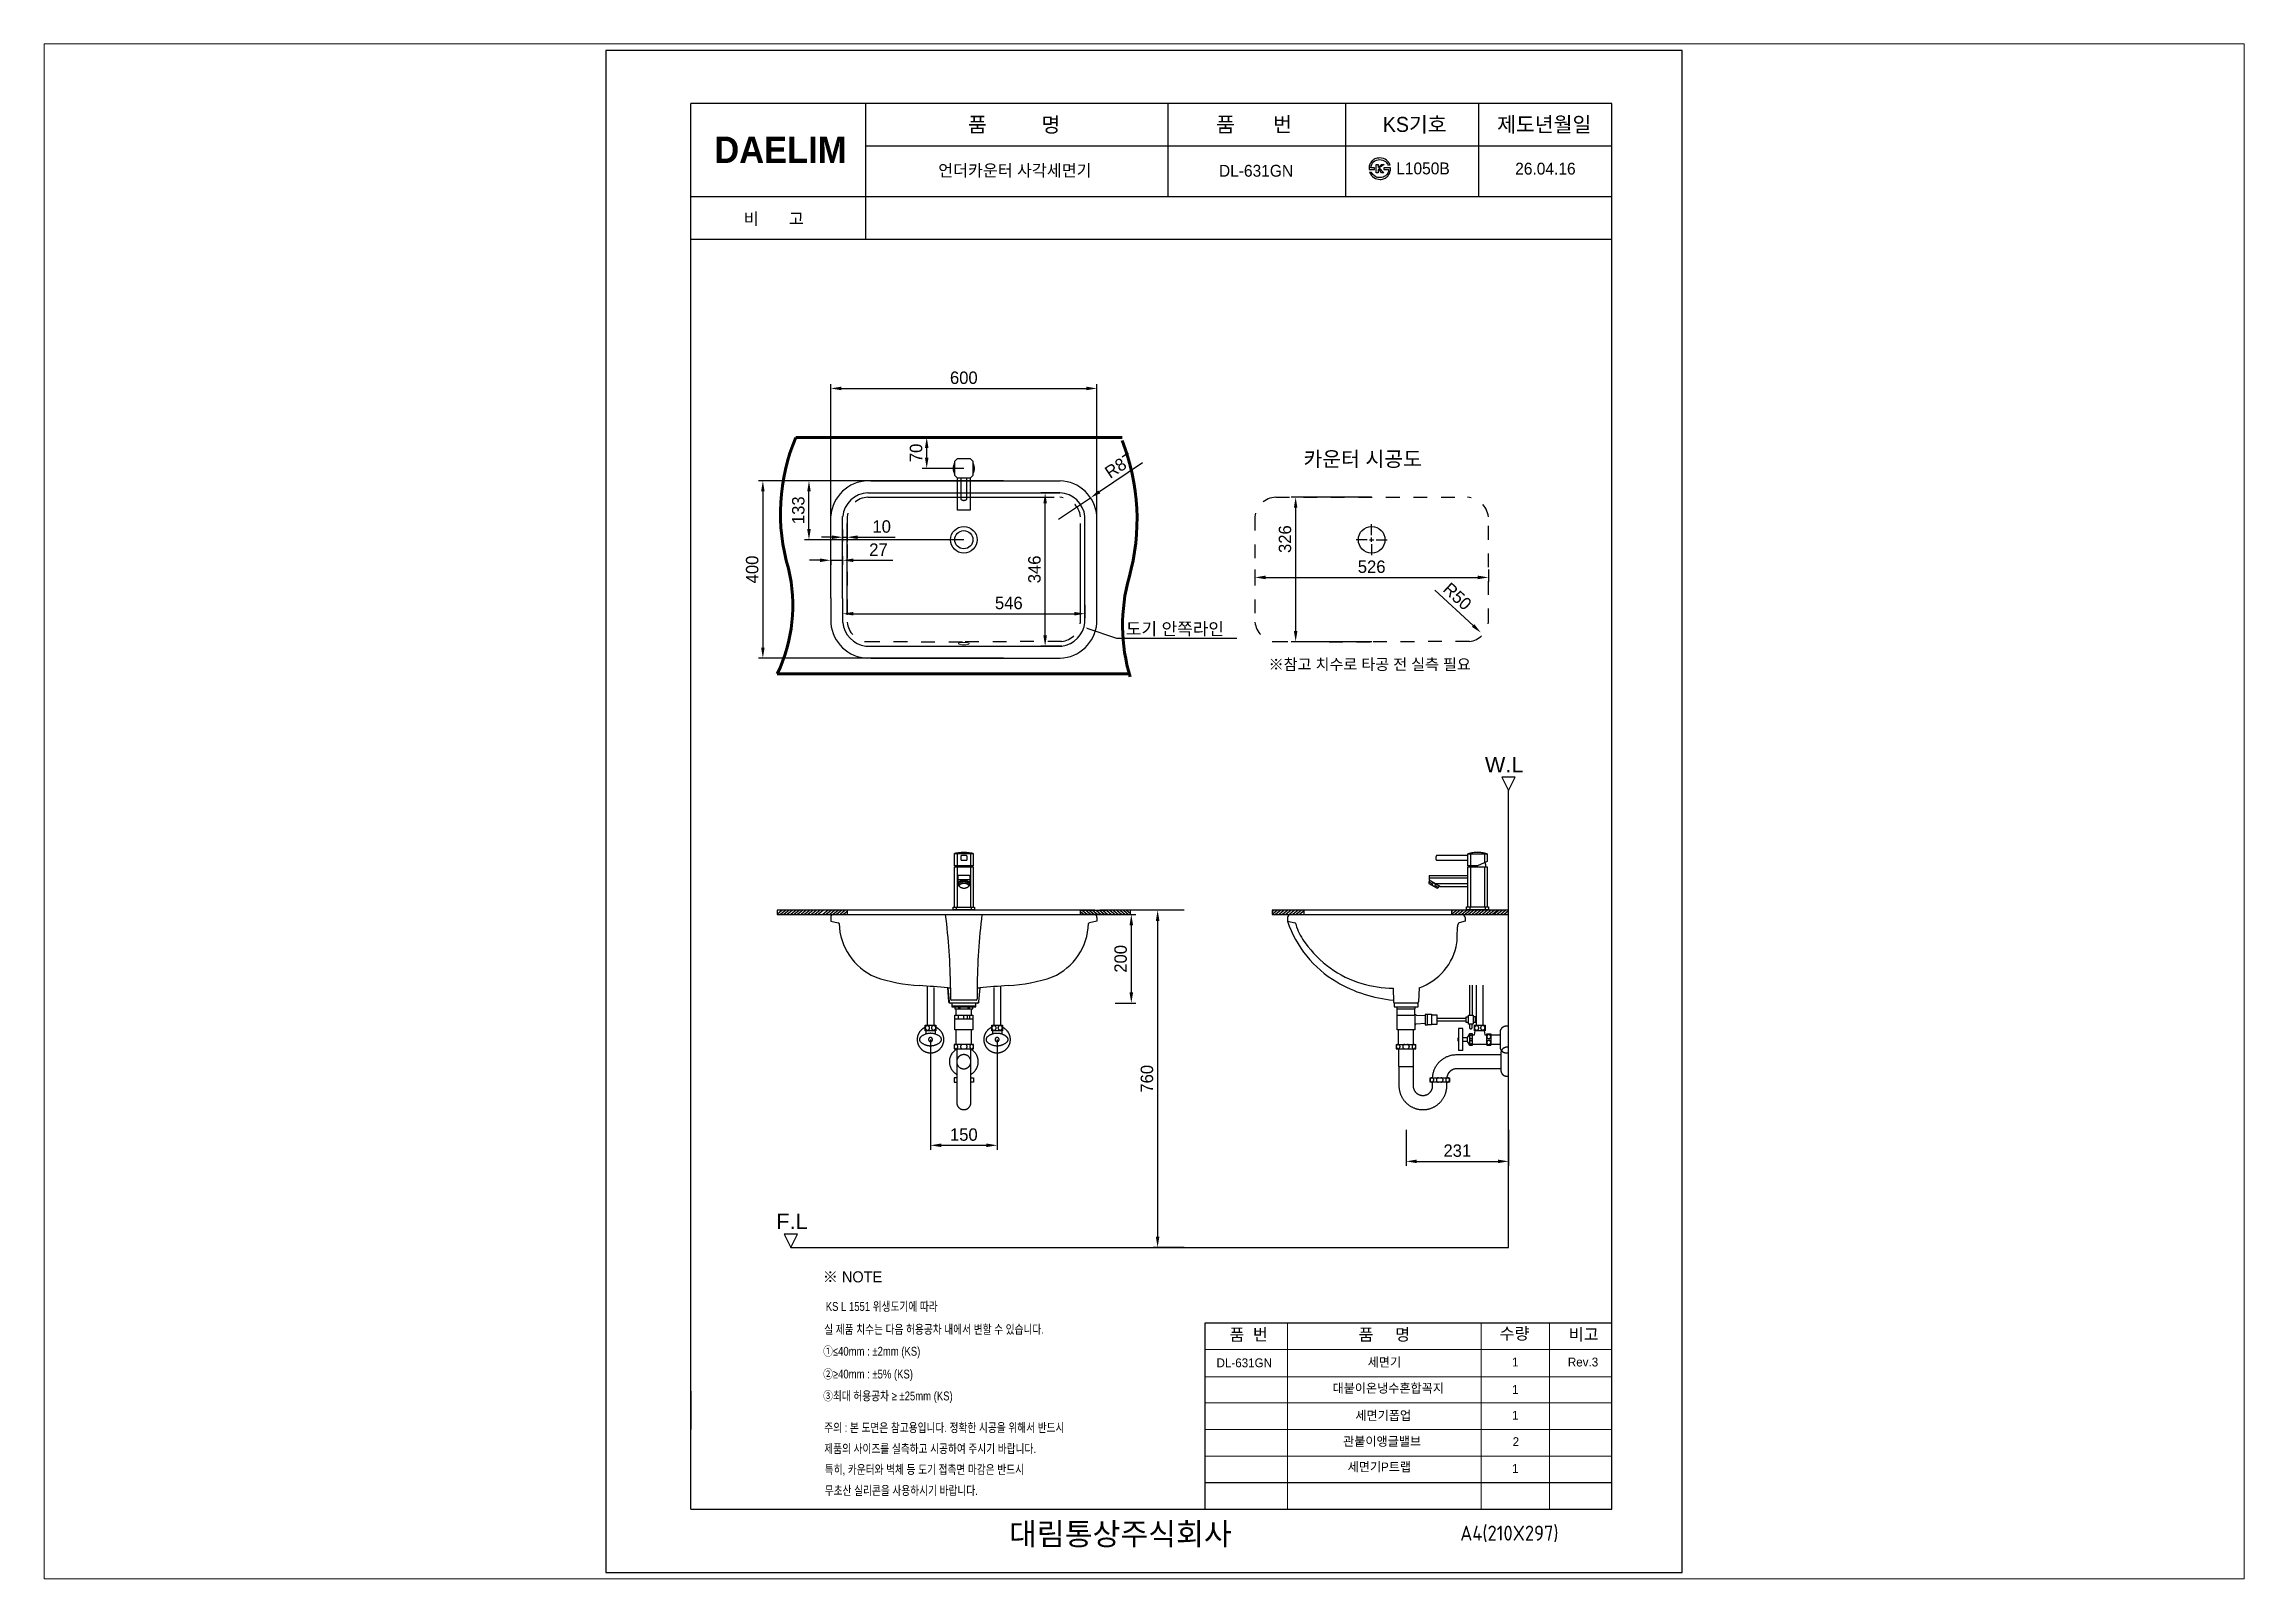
# Paper-space layout '배치1' of a CAD drawing. Header units: millimetres. Extents: x 8 to 289, y 6 to 203.
# The model-space entities are those that its viewports show. They can reach past a viewport. Long polylines and large blocks are cut down to what shows.
import ezdxf
from ezdxf import colors
from ezdxf.entities.mleader import LeaderData, LeaderLine
from ezdxf.enums import TextEntityAlignment as Align
from ezdxf.lldxf.tags import DXFTag
from ezdxf.math import Vec2, Vec3

# ---------------------------------------------------------------- set-up
doc = ezdxf.new("R2010")
doc.units = ezdxf.units.MM
doc.header["$LTSCALE"] = 0.2
doc.linetypes.add('DASHED2', pattern=[0.375, 0.25, -0.125])
for name, color, linetype in [('001', 7, 'Continuous'), ('002', 7, 'Continuous'), ('1', 1, 'Continuous'), ('2', 2, 'HIDDEN'), ('BU', 7, 'Continuous'), ('DIM2', 7, 'Continuous'), ('POINT', 7, 'Continuous'), ('TEXT', 7, 'Continuous'), ('YA', 7, 'Continuous')]:
    doc.layers.add(name, color=color, linetype=linetype)
for name, color, linetype, lineweight in [('DIM', 3, 'Continuous', 15), ('LINE', 7, 'Continuous', 25), ('OUTLINE', 11, 'Continuous', 35), ('Y', 235, 'Continuous', 50)]:
    doc.layers.add(name, color=color, linetype=linetype, lineweight=lineweight)
doc.styles.add('Daelim Dimension', font='')
doc.styles.add('h', font='', dxfattribs={"height": 28})
doc.styles.add('MtXpl_', font='')
doc.styles.get("Standard").update_dxf_attribs({"font": 'ISOCP.SHX', "bigfont": 'WHGTXT.SHX'})
doc.styles.add('굴림', font='')
doc.styles.add('스타일1', font='txt.shx', dxfattribs={"bigfont": 'ghs.shx'})
doc.styles.add('타이틀', font='H2GTRM.TTF', dxfattribs={"height": 25})
doc.styles.get('Daelim Dimension').set_extended_font_data('NanumGothic')
doc.styles.get('h').set_extended_font_data('Haansoft Batang')
doc.styles.get('MtXpl_').set_extended_font_data('Gulim')
doc.styles.get('굴림').set_extended_font_data('援대┝')
tags = doc.linetypes.add('Amconstr', pattern=[9999, 9999, 0]).pattern_tags.tags
tags[6:7] = [DXFTag(74, 4), DXFTag(75, 0), DXFTag(340, '0'), DXFTag(46, 1.0), DXFTag(50, 0.0), DXFTag(44, 0.0), DXFTag(45, 0.0)]
tags[4:5] = [DXFTag(74, 4), DXFTag(75, 0), DXFTag(340, '0'), DXFTag(46, 1.0), DXFTag(50, 0.0), DXFTag(44, 0.0), DXFTag(45, 0.0)]
tags = doc.linetypes.add('HIDDEN', pattern=[9.525, 6.35, -3.175]).pattern_tags.tags
tags[6:7] = [DXFTag(74, 4), DXFTag(75, 0), DXFTag(340, '0'), DXFTag(46, 1.0), DXFTag(50, 0.0), DXFTag(44, 0.0), DXFTag(45, 0.0)]
tags[4:5] = [DXFTag(74, 4), DXFTag(75, 0), DXFTag(340, '0'), DXFTag(46, 1.0), DXFTag(50, 0.0), DXFTag(44, 0.0), DXFTag(45, 0.0)]
doc.dimstyles.new('AM_ISO$0', dxfattribs={"dimtxt": 28, "dimasz": 24, "dimexe": 10, "dimexo": 0, "dimgap": 10, "dimtad": 1, "dimdec": 0, "dimdsep": 46, "dimtxsty": 'h', "dimcen": -5, "dimclrd": 256, "dimclre": 256, "dimclrt": 256, "dimadec": 0, "dimazin": 2, "dimtp": 0.1, "dimtm": 0.1, "dimtfac": 0.71, "dimtdec": 0, "dimtmove": 0, "dimatfit": 3, "dimfxl": 0, "dimlwd": -1, "dimlwe": -1, "dimarcsym": 0})
doc.dimstyles.new('AM_ISO$4', dxfattribs={"dimtxt": 28, "dimasz": 24, "dimexe": 10, "dimexo": 0, "dimgap": 10, "dimtad": 1, "dimdec": 0, "dimdsep": 46, "dimtxsty": 'h', "dimcen": -5, "dimclrd": 256, "dimclre": 256, "dimclrt": 256, "dimadec": 0, "dimazin": 2, "dimtp": 0.1, "dimtm": 0.1, "dimtfac": 0.71, "dimtdec": 0, "dimtmove": 0, "dimatfit": 3, "dimfxl": 0, "dimlwd": -1, "dimlwe": -1, "dimarcsym": 0})

psp = doc.layouts.new('배치1')

msp = doc.modelspace()

# ---------------------------------------------------------------- texts
at = {"color": 3, "style": '굴림', "width": 0.8}
for s, p in [('KS L 1551 위생도기에 따라', (9895.9, 68.3)), ('실 제품 치수는 다음 허용공차 내에서 변할 수 있습니다.', (9892.5, 16.6)), ('①≤40mm : ±2mm (KS)', (9890.2, -32.8)), ('②≥40mm : ±5%%% (KS)', (9890.2, -84.1)), ('③최대 허용공차 ≥ ±25mm (KS)', (9890.2, -133.5))]:
    msp.add_text(s, height=20, dxfattribs=at).set_placement(p)
at = {"color": 1, "style": '굴림', "width": 0.8}
for s, p in [('주의 : 본 도면은 참고용입니다. 정확한 시공을 위해서 반드시', (9892.5, -205)), ('제품의 사이즈를 실측하고 시공하여 주시기 바랍니다.', (9892.5, -252.4)), ('특히, 카운터와 벽체 등 도기 접촉면 마감은 반드시', (9893.7, -299.3)), ('무초산 실리콘을 사용하시기 바랍니다.', (9893.7, -346.7))]:
    msp.add_text(s, height=20, dxfattribs=at).set_placement(p)
at = {"ltscale": 0.5, "insert": (10572.3, 1619.6), "char_height": 28, "attachment_point": 1, "style": 'Daelim Dimension'}
msp.add_mtext_dynamic_manual_height_columns('{\\fGulim|b0|i0|c129|p50;도기 안쪽라인}', width=396.144, gutter_width=1500, heights=[0], dxfattribs=at)
at = {"layer": '2', "style": 'MtXpl_'}
msp.add_text('※ NOTE', height=25, dxfattribs=at).set_placement((9889.1, 132.5))
at = {"layer": 'DIM', "color": 0, "attachment_point": 1, "style": '스타일1'}
for s, insert, char_height in [('{\\fGulim|b0|i0|c129|p50;품          명}', (10216.7, 2758.8), 33.819), ('{\\fGulim|b0|i0|c129|p50;품       번}', (10775.7, 2759.3), 33.819), ('{\\fGulim|b0|i0|c129|p50;KS기호}', (11151.4, 2759.3), 33.819), ('{\\fGulim|b0|i0|c129|p50;제도년월일}', (11409.2, 2759.3), 33.819), ('{\\fGulim|b0|i0|c129|p50;언더카운터 사각세면기}', (10149.5, 2652.1), 26.746), ('{\\fGulim|b0|i0|c129|p50;DL-631GN}', (10782.1, 2651.3), 26.746), ('{\\fGulim|b0|i0|c129|p50;L1050B}', (11181.7, 2656.6), 26.746), ('{\\fGulim|b0|i0|c129|p50;26.04.16}', (11449.8, 2656.1), 26.746), ('{\\fGulim|b0|i0|c129|p50;비       고}', (9711.3, 2543.2), 26.746), ('{\\fGulim|b0|i0|c129|p50;품  번}', (10805.8, 28.2), 26.746), ('{\\fGulim|b0|i0|c129|p50;품     명}', (11096.9, 28.4), 26.746), ('{\\fGulim|b0|i0|c129|p50;수량}', (11414.7, 30.6), 26.746), ('{\\fGulim|b0|i0|c129|p50;비고}', (11570.7, 28.7), 26.746), ('{\\fGulim|b0|i0|c129|p50;1\\P}', (11442.6, -37), 20), ('{\\fGulim|b0|i0|c129|p50;Rev.3\\P}', (11568.5, -37), 20), ('{\\fGulim|b0|i0|c129|p50;1\\P}', (11442.6, -98.9), 20), ('{\\fGulim|b0|i0|c129|p50;1\\P}', (11442.6, -157), 20), ('{\\fGulim|b0|i0|c129|p50;2\\P}', (11444, -216.5), 20), ('{\\fGulim|b0|i0|c129|p50;1\\P}', (11442.6, -277), 20)]:
    msp.add_mtext(s, dxfattribs=dict(at, insert=insert, char_height=char_height))
for s, insert, char_height, width in [('{\\fGulim|b0|i0|c129|p50;    카운터 시공도}', (10923.4, 2005.3), 33.819, 702.697), ('{\\fGulim|b0|i0|c129|p50;DL-631GN}', (10776.7, -38.8), 20, 17), ('{\\fGulim|b0|i0|c129|p50;세면기}', (11117.4, -37.4), 20, 147), ('{\\fGulim|b0|i0|c129|p50;대붙이온냉수혼합꼭지}', (11038.2, -96.1), 20, 290), ('{\\fGulim|b0|i0|c129|p50;세면기폽업}', (11089.6, -157.8), 20, 315), ('{\\fGulim|b0|i0|c129|p50;관붙이앵글밸브}', (11062, -215.8), 20, 212), ('{\\fGulim|b0|i0|c129|p50;세면기P트랩}', (11072.2, -273.5), 20, 212), ('{\\fGulim|b0|i0|c129|p50;       대림통상주식회사\\P}', (10181.8, -409.6), 50, 1090)]:
    msp.add_mtext(s, dxfattribs=dict(at, insert=insert, char_height=char_height, width=width))
at = {"layer": 'DIM2', "color": 0, "insert": (11381.5, 1317), "char_height": 35, "width": 119.337, "attachment_point": 1, "line_spacing_factor": 0.963855}
msp.add_mtext('\\fArial;W.L', dxfattribs=at)
at = {"layer": 'DIM2', "color": 4, "insert": (9784.5, 287.7), "char_height": 35, "width": 99.729, "attachment_point": 1, "line_spacing_factor": 0.963855}
msp.add_mtext('{\\fArial|b0|i0|c0|p34;\\C0;F.L}', dxfattribs=at)
at = {"layer": 'TEXT', "style": '타이틀'}
msp.add_text('※참고 치수로 타공 전 실측 필요', height=25, dxfattribs=at).set_placement((11121.9, 1525.4), align=Align.MIDDLE_CENTER)
at = {"layer": 'YA', "color": 7}
msp.add_text('A4(210X297)', height=33.819, dxfattribs=at).set_placement((11325.9, -449.6))
at = {"layer": 'YA', "color": 7, "insert": (9644.7, 2715), "char_height": 59.437, "width": 290.871, "attachment_point": 1, "style": 'h'}
msp.add_mtext('{\\fHYGraphic-Medium|b1|i0|c129|p18;DAELIM}', dxfattribs=at)

# ---------------------------------------------------------------- blocks, each defined once
blk = doc.blocks.new('*D9')
at = {"layer": 'Defpoints', "color": 0, "linetype": 'Amconstr'}
for p in [(10534.3, 961.4), (10548.3, 761.9), (10584.6, 761.9)]:
    blk.add_point(p, dxfattribs=at)
at = {"layer": 'LINE', "linetype": 'ByBlock'}
for p, q in [((10534.3, 961.4), (10594.6, 961.4)), ((10584.6, 937.4), (10584.6, 785.9)), ((10548.3, 761.9), (10594.6, 761.9))]:
    blk.add_line(p, q, dxfattribs=at)
at = {"layer": 'LINE', "linetype": 'Amconstr'}
for points in [[(10580.6, 937.4), (10588.6, 937.4), (10584.6, 961.4)], [(10580.6, 785.9), (10588.6, 785.9), (10584.6, 761.9)]]:
    blk.add_solid(points, dxfattribs=at)
at = {"layer": 'LINE', "linetype": 'Amconstr', "insert": (10560.6, 861.7), "char_height": 28, "attachment_point": 5, "rotation": 90, "style": 'h'}
blk.add_mtext('200', dxfattribs=at)
blk = doc.blocks.new('*D10')
at = {"layer": 'Defpoints', "color": 0, "linetype": 'Amconstr'}
for p in [(10704, 971.4), (10643.9, 211.4), (10704, 211.4)]:
    blk.add_point(p, dxfattribs=at)
at = {"layer": 'LINE', "linetype": 'ByBlock'}
for p, q in [((10704, 971.4), (10633.9, 971.4)), ((10643.9, 947.4), (10643.9, 235.4)), ((10704, 211.4), (10633.9, 211.4))]:
    blk.add_line(p, q, dxfattribs=at)
at = {"layer": 'LINE', "linetype": 'Amconstr'}
for points in [[(10639.9, 947.4), (10647.9, 947.4), (10643.9, 971.4)], [(10639.9, 235.4), (10647.9, 235.4), (10643.9, 211.4)]]:
    blk.add_solid(points, dxfattribs=at)
at = {"layer": 'LINE', "linetype": 'Amconstr', "insert": (10619.9, 591.4), "char_height": 28, "attachment_point": 5, "rotation": 90, "style": 'h'}
blk.add_mtext('760', dxfattribs=at)
blk = doc.blocks.new('*D11')
at = {"layer": 'Defpoints', "color": 0, "linetype": 'Amconstr'}
for p in [(10507.1, 2147.3), (9907.1, 1760), (10507.1, 1760)]:
    blk.add_point(p, dxfattribs=at)
at = {"layer": 'LINE', "linetype": 'ByBlock'}
for p, q in [((9907.1, 1760), (9907.1, 2157.3)), ((9931.1, 2147.3), (10483.1, 2147.3)), ((10507.1, 1760), (10507.1, 2157.3))]:
    blk.add_line(p, q, dxfattribs=at)
at = {"layer": 'LINE', "linetype": 'Amconstr'}
for points in [[(9931.1, 2151.3), (9931.1, 2143.3), (9907.1, 2147.3)], [(10483.1, 2151.3), (10483.1, 2143.3), (10507.1, 2147.3)]]:
    blk.add_solid(points, dxfattribs=at)
at = {"layer": 'LINE', "linetype": 'Amconstr', "insert": (10207.1, 2171.3), "char_height": 28, "attachment_point": 5, "style": 'h'}
blk.add_mtext('600', dxfattribs=at)
blk = doc.blocks.new('*D12')
at = {"layer": 'Defpoints', "color": 0, "linetype": 'Amconstr'}
for p in [(10296.2, 1939.3), (9754.2, 1539.3), (10296.2, 1539.3)]:
    blk.add_point(p, dxfattribs=at)
at = {"layer": 'LINE', "linetype": 'ByBlock'}
for p, q in [((10296.2, 1939.3), (9744.2, 1939.3)), ((9754.2, 1915.3), (9754.2, 1563.3)), ((10296.2, 1539.3), (9744.2, 1539.3))]:
    blk.add_line(p, q, dxfattribs=at)
at = {"layer": 'LINE', "linetype": 'Amconstr'}
for points in [[(9750.2, 1915.3), (9758.2, 1915.3), (9754.2, 1939.3)], [(9750.2, 1563.3), (9758.2, 1563.3), (9754.2, 1539.3)]]:
    blk.add_solid(points, dxfattribs=at)
at = {"layer": 'LINE', "linetype": 'Amconstr', "insert": (9730.2, 1739.3), "char_height": 28, "attachment_point": 5, "rotation": 90, "style": 'h'}
blk.add_mtext('400', dxfattribs=at)
blk = doc.blocks.new('*D13')
at = {"layer": 'Defpoints', "color": 0, "linetype": 'Amconstr'}
for p in [(10863.3, 1739.3), (11389.4, 1739.2), (11389.4, 1721.4)]:
    blk.add_point(p, dxfattribs=at)
at = {"layer": 'LINE', "linetype": 'ByBlock'}
for p, q in [((10863.3, 1739.3), (10863.3, 1711.4)), ((11389.4, 1739.2), (11389.4, 1711.4)), ((10887.3, 1721.4), (11365.4, 1721.4))]:
    blk.add_line(p, q, dxfattribs=at)
at = {"layer": 'LINE', "linetype": 'Amconstr'}
for points in [[(10887.3, 1725.4), (10887.3, 1717.4), (10863.3, 1721.4)], [(11365.4, 1725.4), (11365.4, 1717.4), (11389.4, 1721.4)]]:
    blk.add_solid(points, dxfattribs=at)
at = {"layer": 'LINE', "linetype": 'Amconstr', "insert": (11126.3, 1745.4), "char_height": 28, "attachment_point": 5, "style": 'h'}
blk.add_mtext('526', dxfattribs=at)
blk = doc.blocks.new('*D14')
at = {"layer": 'Defpoints', "color": 0, "linetype": 'Amconstr'}
for p in [(11126.3, 1902.3), (10955, 1576.5), (11126.6, 1576.5)]:
    blk.add_point(p, dxfattribs=at)
at = {"layer": 'LINE', "linetype": 'ByBlock'}
for p, q in [((11126.3, 1902.3), (10945, 1902.3)), ((10955, 1878.3), (10955, 1600.5)), ((11126.6, 1576.5), (10945, 1576.5))]:
    blk.add_line(p, q, dxfattribs=at)
at = {"layer": 'LINE', "linetype": 'Amconstr'}
for points in [[(10951, 1878.3), (10959, 1878.3), (10955, 1902.3)], [(10951, 1600.5), (10959, 1600.5), (10955, 1576.5)]]:
    blk.add_solid(points, dxfattribs=at)
at = {"layer": 'LINE', "linetype": 'Amconstr', "insert": (10931, 1807.7), "char_height": 28, "attachment_point": 5, "rotation": 90, "style": 'h'}
blk.add_mtext('326', dxfattribs=at)
blk = doc.blocks.new('*D15')
at = {"layer": 'Defpoints', "color": 0, "linetype": 'Amconstr'}
for p in [(10123.5, 2037), (10207.1, 2037), (10207.1, 1967)]:
    blk.add_point(p, dxfattribs=at)
at = {"layer": 'LINE', "linetype": 'ByBlock'}
for p, q in [((10207.1, 2037), (10113.5, 2037)), ((10123.5, 1991), (10123.5, 2013)), ((10207.1, 1967), (10113.5, 1967))]:
    blk.add_line(p, q, dxfattribs=at)
at = {"layer": 'LINE', "linetype": 'Amconstr'}
for points in [[(10119.5, 2013), (10127.5, 2013), (10123.5, 2037)], [(10119.5, 1991), (10127.5, 1991), (10123.5, 1967)]]:
    blk.add_solid(points, dxfattribs=at)
at = {"layer": 'LINE', "linetype": 'Amconstr', "insert": (10099.5, 2002), "char_height": 28, "attachment_point": 5, "rotation": 90, "style": 'h'}
blk.add_mtext('70', dxfattribs=at)
blk = doc.blocks.new('*D16')
at = {"layer": 'Defpoints', "color": 0, "linetype": 'Amconstr'}
for p in [(11326.4, 1639.6), (11372.6, 1596.7)]:
    blk.add_point(p, dxfattribs=at)
at = {"layer": 'LINE', "linetype": 'ByBlock'}
blk.add_line((11269, 1692.8), (11355, 1613), dxfattribs=at)
at = {"layer": 'LINE', "linetype": 'Amconstr'}
blk.add_solid([(11357.7, 1616), (11352.2, 1610.1), (11372.6, 1596.7)], dxfattribs=at)
at = {"layer": 'LINE', "linetype": 'Amconstr', "insert": (11319.5, 1678.7), "char_height": 28, "attachment_point": 5, "rotation": 317.145, "style": 'h'}
blk.add_mtext('R50', dxfattribs=at)
blk = doc.blocks.new('*D17')
at = {"layer": 'Defpoints', "color": 0, "linetype": 'Amconstr'}
for p in [(10132.1, 679.9), (10282.1, 679.9), (10282.1, 441.5)]:
    blk.add_point(p, dxfattribs=at)
at = {"layer": 'LINE', "linetype": 'ByBlock'}
for p, q in [((10132.1, 679.9), (10132.1, 431.5)), ((10282.1, 679.9), (10282.1, 431.5)), ((10156.1, 441.5), (10258.1, 441.5))]:
    blk.add_line(p, q, dxfattribs=at)
at = {"layer": 'LINE', "linetype": 'Amconstr'}
for points in [[(10156.1, 445.5), (10156.1, 437.5), (10132.1, 441.5)], [(10258.1, 445.5), (10258.1, 437.5), (10282.1, 441.5)]]:
    blk.add_solid(points, dxfattribs=at)
at = {"layer": 'LINE', "linetype": 'Amconstr', "insert": (10207.1, 465.5), "char_height": 28, "attachment_point": 5, "style": 'h'}
blk.add_mtext('150', dxfattribs=at)
blk = doc.blocks.new('*D18')
at = {"layer": 'Defpoints', "color": 0, "linetype": 'Amconstr'}
for p in [(9858.1, 1939.3), (10207.1, 1939.3), (10207.1, 1806.3)]:
    blk.add_point(p, dxfattribs=at)
at = {"layer": 'LINE', "linetype": 'ByBlock'}
for p, q in [((10207.1, 1939.3), (9848.1, 1939.3)), ((9858.1, 1830.3), (9858.1, 1915.3)), ((10207.1, 1806.3), (9848.1, 1806.3))]:
    blk.add_line(p, q, dxfattribs=at)
at = {"layer": 'LINE', "linetype": 'Amconstr'}
for points in [[(9854.1, 1915.3), (9862.1, 1915.3), (9858.1, 1939.3)], [(9854.1, 1830.3), (9862.1, 1830.3), (9858.1, 1806.3)]]:
    blk.add_solid(points, dxfattribs=at)
at = {"layer": 'LINE', "linetype": 'Amconstr', "insert": (9834.1, 1872.8), "char_height": 28, "attachment_point": 5, "rotation": 90, "style": 'h'}
blk.add_mtext('133', dxfattribs=at)
blk = doc.blocks.new('*D19')
at = {"layer": 'Defpoints', "color": 0, "linetype": 'Amconstr'}
for p in [(11203.8, 476.7), (11434.8, 476.7), (11434.8, 405.3)]:
    blk.add_point(p, dxfattribs=at)
at = {"layer": 'LINE', "linetype": 'ByBlock'}
for p, q in [((11203.8, 476.7), (11203.8, 395.3)), ((11434.8, 476.7), (11434.8, 395.3)), ((11227.8, 405.3), (11410.8, 405.3))]:
    blk.add_line(p, q, dxfattribs=at)
at = {"layer": 'LINE', "linetype": 'Amconstr'}
for points in [[(11227.8, 409.3), (11227.8, 401.3), (11203.8, 405.3)], [(11410.8, 409.3), (11410.8, 401.3), (11434.8, 405.3)]]:
    blk.add_solid(points, dxfattribs=at)
at = {"layer": 'LINE', "linetype": 'Amconstr', "insert": (11319.3, 429.3), "char_height": 28, "attachment_point": 5, "style": 'h'}
blk.add_mtext('231', dxfattribs=at)
blk = doc.blocks.new('*D20')
at = {"layer": 'Defpoints', "color": 0, "linetype": 'Amconstr'}
for p in [(9907.1, 1760), (9934, 1769.3), (9934, 1760)]:
    blk.add_point(p, dxfattribs=at)
at = {"layer": 'LINE', "linetype": 'ByBlock'}
for p, q in [((9883.1, 1760), (9859.1, 1760)), ((9907.1, 1760), (9907.1, 1750)), ((9907.1, 1760), (9934, 1760)), ((9934, 1769.3), (9934, 1750)), ((9958, 1760), (10047.4, 1760))]:
    blk.add_line(p, q, dxfattribs=at)
at = {"layer": 'LINE', "linetype": 'Amconstr'}
for points in [[(9883.1, 1764), (9883.1, 1756), (9907.1, 1760)], [(9958, 1764), (9958, 1756), (9934, 1760)]]:
    blk.add_solid(points, dxfattribs=at)
at = {"layer": 'LINE', "linetype": 'Amconstr', "insert": (10014.7, 1784), "char_height": 28, "attachment_point": 5, "style": 'h'}
blk.add_mtext('27', dxfattribs=at)
blk = doc.blocks.new('*D21')
at = {"layer": 'Defpoints', "color": 0, "linetype": 'Amconstr'}
for p in [(9934, 1659.9), (10480.1, 1659.9), (10480.1, 1639.6)]:
    blk.add_point(p, dxfattribs=at)
at = {"layer": 'LINE', "linetype": 'ByBlock'}
for p, q in [((9934, 1659.9), (9934, 1629.6)), ((9958, 1639.6), (10456.1, 1639.6)), ((10480.1, 1659.9), (10480.1, 1629.6))]:
    blk.add_line(p, q, dxfattribs=at)
at = {"layer": 'LINE', "linetype": 'Amconstr'}
for points in [[(9958, 1643.6), (9958, 1635.6), (9934, 1639.6)], [(10456.1, 1643.6), (10456.1, 1635.6), (10480.1, 1639.6)]]:
    blk.add_solid(points, dxfattribs=at)
at = {"layer": 'LINE', "linetype": 'Amconstr', "insert": (10308.5, 1663.6), "char_height": 28, "attachment_point": 5, "style": 'h'}
blk.add_mtext('546', dxfattribs=at)
blk = doc.blocks.new('*D22')
at = {"layer": 'Defpoints', "color": 0, "linetype": 'Amconstr'}
for p in [(9934, 1829.6), (9944, 1829.6), (9944, 1812)]:
    blk.add_point(p, dxfattribs=at)
at = {"layer": 'LINE', "linetype": 'ByBlock'}
for p, q in [((9910, 1812), (9886, 1812)), ((9934, 1829.6), (9934, 1802)), ((9934, 1812), (9944, 1812)), ((9944, 1829.6), (9944, 1802)), ((9968, 1812), (10052, 1812))]:
    blk.add_line(p, q, dxfattribs=at)
at = {"layer": 'LINE', "linetype": 'Amconstr'}
for points in [[(9910, 1816), (9910, 1808), (9934, 1812)], [(9968, 1816), (9968, 1808), (9944, 1812)]]:
    blk.add_solid(points, dxfattribs=at)
at = {"layer": 'LINE', "linetype": 'Amconstr', "insert": (10022, 1836), "char_height": 28, "attachment_point": 5, "style": 'h'}
blk.add_mtext('10', dxfattribs=at)
blk = doc.blocks.new('*D23')
at = {"layer": 'Defpoints', "color": 0, "linetype": 'Amconstr'}
for p in [(10492.7, 1900.9), (10420.7, 1852.6)]:
    blk.add_point(p, dxfattribs=at)
at = {"layer": 'LINE', "linetype": 'ByBlock'}
for p, q in [((10610, 1979.7), (10512.6, 1914.3)), ((10420.7, 1852.6), (10492.7, 1900.9))]:
    blk.add_line(p, q, dxfattribs=at)
at = {"layer": 'LINE', "linetype": 'Amconstr'}
blk.add_solid([(10510.4, 1917.6), (10514.8, 1911), (10492.7, 1900.9)], dxfattribs=at)
at = {"layer": 'LINE', "linetype": 'Amconstr', "insert": (10557.9, 1973.6), "char_height": 28, "attachment_point": 5, "rotation": 33.88, "style": 'h'}
blk.add_mtext('R87', dxfattribs=at)
blk = doc.blocks.new('*D30')
at = {"layer": 'Defpoints', "color": 0, "linetype": 'Amconstr'}
for p in [(10390.4, 1912.3), (10423.4, 1912.3), (10428, 1566.7)]:
    blk.add_point(p, dxfattribs=at)
at = {"layer": 'LINE', "linetype": 'ByBlock'}
for p, q in [((10423.4, 1912.3), (10380.4, 1912.3)), ((10390.4, 1590.7), (10390.4, 1888.3)), ((10428, 1566.7), (10380.4, 1566.7))]:
    blk.add_line(p, q, dxfattribs=at)
at = {"layer": 'LINE', "linetype": 'Amconstr'}
for points in [[(10386.4, 1888.3), (10394.4, 1888.3), (10390.4, 1912.3)], [(10386.4, 1590.7), (10394.4, 1590.7), (10390.4, 1566.7)]]:
    blk.add_solid(points, dxfattribs=at)
at = {"layer": 'LINE', "linetype": 'Amconstr', "insert": (10366.4, 1739.5), "char_height": 28, "attachment_point": 5, "rotation": 90, "style": 'h'}
blk.add_mtext('346', dxfattribs=at)

# ---------------------------------------------------------------- dimensions: what is measured, and where the dimension line sits
at = {"layer": 'LINE', "linetype": 'Amconstr'}
for base, p1, p2, picture, middle in [((10507.1, 2147.3), (9907.1, 1760), (10507.1, 1760), '*D11', (10207.1, 2171.3)), ((9944, 1812), (9934, 1829.6), (9944, 1829.6), '*D22', (10022, 1836)), ((9934, 1760), (9907.1, 1760), (9934, 1769.3), '*D20', (10014.7, 1784)), ((10282.1, 441.5), (10132.1, 679.9), (10282.1, 679.9), '*D17', (10207.1, 465.5)), ((11434.8, 405.3), (11203.8, 476.7), (11434.8, 476.7), '*D19', (11319.3, 429.3))]:
    dim = msp.add_linear_dim(base=base, p1=p1, p2=p2, dimstyle='AM_ISO$0', dxfattribs=at)
    dim.commit()
    dim.dimension.update_dxf_attribs({"geometry": picture, "text_midpoint": middle})
for base, p1, p2, picture, middle in [((10123.5, 2037), (10207.1, 1967), (10207.1, 2037), '*D15', (10099.5, 2002)), ((9754.2, 1539.3), (10296.2, 1939.3), (10296.2, 1539.3), '*D12', (9730.2, 1739.3)), ((9858.1, 1939.3), (10207.1, 1806.3), (10207.1, 1939.3), '*D18', (9834.1, 1872.8)), ((10584.5608, 761.8569), (10534.2976, 961.4498), (10548.3013, 761.8569), '*D9', (10560.5608, 861.6533))]:
    dim = msp.add_linear_dim(base=base, p1=p1, p2=p2, angle=90, dimstyle='AM_ISO$0', dxfattribs=at)
    dim.commit()
    dim.dimension.update_dxf_attribs({"geometry": picture, "text_midpoint": middle})
at = {"layer": 'LINE', "color": 1, "linetype": 'Amconstr'}
dim = msp.add_radius_dim(center=(10420.7, 1852.6), mpoint=(10492.7, 1900.9), dimstyle='AM_ISO$4', dxfattribs=at)
dim.commit()
dim.dimension.update_dxf_attribs({"geometry": '*D23', "text_midpoint": (10557.9, 1973.6)})
dim = msp.add_linear_dim(base=(10390.4, 1912.3), p1=(10428, 1566.7), p2=(10423.4, 1912.3), angle=90, dimstyle='AM_ISO$0', dxfattribs=at)
dim.commit()
dim.dimension.update_dxf_attribs({"geometry": '*D30', "text_midpoint": (10366.4, 1739.5)})
at = {"layer": 'LINE', "linetype": 'Amconstr'}
dim = msp.add_linear_dim(base=(10955, 1576.5), p1=(11126.3, 1902.3), p2=(11126.6, 1576.5), angle=90, dimstyle='AM_ISO$0', dxfattribs=at)
dim.commit()
dim.dimension.update_dxf_attribs({"geometry": '*D14', "text_midpoint": (10955, 1807.7), "dimtype": 160})
for base, p1, p2, picture, middle in [((11389.4, 1721.4), (10863.3, 1739.3), (11389.4, 1739.2), '*D13', (11126.3, 1721.4)), ((10480.1, 1639.6), (9934, 1659.9), (10480.1, 1659.9), '*D21', (10308.5, 1639.6))]:
    dim = msp.add_linear_dim(base=base, p1=p1, p2=p2, dimstyle='AM_ISO$0', dxfattribs=at)
    dim.commit()
    dim.dimension.update_dxf_attribs({"geometry": picture, "text_midpoint": middle, "dimtype": 160})
dim = msp.add_radius_dim(center=(11326.4, 1639.6), mpoint=(11372.6, 1596.7), text='R50', dimstyle='AM_ISO$4', dxfattribs=at)
dim.commit()
dim.dimension.update_dxf_attribs({"geometry": '*D16', "text_midpoint": (11303.2, 1661.1), "dimtype": 164})
dim = msp.add_aligned_dim(p1=(10704, 971.4), p2=(10704, 211.4), distance=-60.1, dimstyle='AM_ISO$0', dxfattribs=at)
dim.commit()
dim.dimension.update_dxf_attribs({"geometry": '*D10', "text_midpoint": (10619.9, 591.4)})

# ---------------------------------------------------------------- linework, layer by layer
at = {"color": 7, "linetype": 'Continuous'}
for p, q in [((9997.6, 1939.3), (10423.9, 1939.3)), ((9990.8, 1912.3), (10423.4, 1912.3)), ((10003.3, 1902.3), (10410.8, 1902.3)), ((9904.4, 961.4), (9914.6, 961.4)), ((9907.1, 955.1), (9907.1, 946.4)), ((10480.3, 961.4), (10470.1, 961.4)), ((10506.3, 961.4), (10490.4, 961.4)), ((10507.1, 955.1), (10507.1, 946.4)), ((10927.9, 961.4), (11335.7, 961.4)), ((11336.8, 955), (11336.8, 946.4)), ((10170.1, 796.5), (10172.8, 764.8)), ((10171, 796.6), (10173.9, 764.8)), ((10243, 796.6), (10240.2, 764.8)), ((10241.3, 764.8), (10244, 796.5)), ((10238.2, 761.9), (10176, 761.9)), ((11230.8, 761.9), (11176.7, 761.9))]:
    msp.add_line(p, q, dxfattribs=at)
at = {"color": 1, "linetype": 'DASHED2'}
for p, q in [((9991, 1902.3), (10423.1, 1902.3)), ((10910.3, 1902.3), (11342.4, 1902.3))]:
    msp.add_line(p, q, dxfattribs=at)
at = {"color": 0, "linetype": 'Continuous'}
for p, q in [((10936.8, 955), (10936.8, 946.4)), ((11174.5, 795.4), (11175.3, 764.9)), ((11233.1, 796.6), (11232.2, 764.9))]:
    msp.add_line(p, q, dxfattribs=at)
for points in [[(10955.6, 941), (10956.5, 936.9), (10957.2, 933.8)], [(11321.1, 941), (11320, 937), (11319.6, 933.9)]]:
    msp.add_lwpolyline(points, dxfattribs=at)
at = {"color": 7, "linetype": 'Continuous'}
for centre, radius, start, end in [((9913.4, 955.1), 6.35, 90, 180), ((10500.7, 955.1), 6.35, 0, 90), ((10176, 765), 3.17, 184.9369, 270), ((10238.2, 765), 3.17, 270, 355.0542), ((11178.5, 765), 3.17, 182.3894, 270), ((11229, 765), 3.17, 270, 357.6106)]:
    msp.add_arc(centre, radius, start, end, dxfattribs=at)
at = {"color": 0, "linetype": 'Continuous'}
for centre, radius, start, end in [((9923.5, 940.5), 2.56, 13.7231, 80.8605), ((10490.7, 940.5), 2.56, 99.1395, 166.2769), ((10943.1, 955), 6.35, 90, 180), ((10943.1, 955), 6.35, 90, 180), ((10943.1, 955), 6.35, 90, 180), ((10953.1, 940.4), 2.56, 13.7231, 80.8605), ((11323.6, 940.4), 2.56, 99.1395, 166.2769), ((11330.4, 955), 6.35, 0, 90), ((10179.5, 927.3), 131, 266.3071, 268.9227), ((10234.6, 927.3), 131, 271.0773, 273.6929), ((10179.6, 771.4), 2.52, 180.4239, 269.5761), ((10234.6, 771.4), 2.52, 270.4239, 359.5761)]:
    msp.add_arc(centre, radius, start, end, dxfattribs=at)
at = {"color": 5, "linetype": 'Continuous'}
msp.add_arc((11330.4, 955), 6.35, 0, 90, dxfattribs=at)
at = {"color": 7, "linetype": 'Continuous'}
for points, knots in [([(10177, 761.9), (10176.6, 761.9), (10175.8, 762), (10174.8, 762.7), (10174.2, 763.6), (10174, 764.4), (10173.9, 764.8)], [0, 0, 0, 0, 0.244944, 0.49277, 0.744768, 1, 1, 1, 1]), ([(10237.2, 761.9), (10237.6, 761.9), (10238.3, 762), (10239.3, 762.7), (10240, 763.6), (10240.2, 764.4), (10240.2, 764.8)], [0, 0, 0, 0, 0.244933, 0.492756, 0.744757, 1, 1, 1, 1])]:
    msp.add_open_spline(points, degree=3, knots=knots, dxfattribs=at)
at = {"layer": '001', "color": 7}
for points in [[(10761.8, 211.4), (11434.8, 211.4), (11434.8, 1241.1)], [(9816.9, 211.4), (10829.9, 211.4)]]:
    msp.add_lwpolyline(points, dxfattribs=at)
at = {"layer": '002', "color": 7}
for p, q in [((9944.1, 971.4), (9786.7, 971.4)), ((9786.7, 971.4), (9786.7, 961.4)), ((9882.2, 961.4), (9944.1, 961.4)), ((10502.3, 971.4), (9914.6, 971.4)), ((10470.1, 971.4), (10531.9, 971.4)), ((10531.9, 961.4), (10470.1, 961.4)), ((10490.4, 971.4), (10513.6, 971.4)), ((10506.3, 961.4), (10490.4, 961.4)), ((10704, 971.4), (10513.6, 971.4)), ((10582, 971.4), (10582, 961.4)), ((10906.2, 971.4), (10901.8, 967.7)), ((10901.8, 971.4), (10901.8, 961.4)), ((11434.8, 971.4), (10901.8, 971.4)), ((10901.8, 961.4), (11434.8, 961.4)), ((10913.8, 971.4), (10910.9, 968.9)), ((11434.8, 961.4), (11434.8, 971.4))]:
    msp.add_line(p, q, dxfattribs=at)
for points in [[(11449.8, 1271.1), (11419.8, 1271.1), (11434.8, 1241.1), (11449.8, 1271.1)], [(9797.9, 971.4), (9786.7, 961.9)], [(9805.6, 971.4), (9793.8, 961.4)], [(9813.4, 971.4), (9801.6, 961.4)], [(9821.1, 971.4), (9809.3, 961.4)], [(9828.9, 971.4), (9817.1, 961.4)], [(9836.6, 971.4), (9824.8, 961.4)], [(9844.3, 971.4), (9832.5, 961.4)], [(9852.1, 971.4), (9840.3, 961.4)], [(9859.8, 971.4), (9848, 961.4)], [(9867.5, 971.4), (9855.7, 961.4)], [(9875.3, 971.4), (9863.5, 961.4)], [(9883, 971.4), (9871.2, 961.4)], [(9890.8, 971.4), (9878.9, 961.4)], [(9901.2, 971.4), (9889.4, 961.4)], [(9909, 971.4), (9897.2, 961.4)], [(9916.7, 971.4), (9904.9, 961.4)], [(9924.4, 971.4), (9912.6, 961.4)], [(9932.2, 971.4), (9920.4, 961.4)], [(9939.9, 971.4), (9928.1, 961.4)], [(9944.1, 968.4), (9935.8, 961.4)], [(9944.1, 961.9), (9943.6, 961.4)], [(10470.1, 968.4), (10478.3, 961.4)], [(10470.1, 961.9), (10470.6, 961.4)], [(10474.2, 971.4), (10486, 961.4)], [(10482, 971.4), (10493.8, 961.4)], [(10489.7, 971.4), (10501.5, 961.4)], [(10497.4, 971.4), (10509.2, 961.4)], [(10505.2, 971.4), (10517, 961.4)], [(10512.9, 971.4), (10524.7, 961.4)], [(10520.7, 971.4), (10531.9, 961.9)], [(10528.4, 971.4), (10540.2, 961.4)], [(10536.1, 971.4), (10547.9, 961.4)], [(10543.9, 971.4), (10555.7, 961.4)], [(10551.6, 971.4), (10563.4, 961.4)], [(10559.3, 971.4), (10571.1, 961.4)], [(10567.1, 971.4), (10578.3, 961.9)], [(10573.7, 971.4), (10581.9, 964.5)], [(10914, 971.4), (10902.2, 961.4)], [(10921.7, 971.4), (10909.9, 961.4)], [(10929.4, 971.4), (10917.6, 961.4)], [(10937.2, 971.4), (10925.4, 961.4)], [(10944.9, 971.4), (10933.1, 961.4)], [(10952.6, 971.4), (10940.8, 961.4)], [(10960.4, 971.4), (10948.6, 961.4)], [(10968.1, 971.4), (10956.3, 961.4)], [(10973.9, 969.8), (10964, 961.4)], [(11310.3, 971.4), (11306.2, 968)], [(11318, 971.4), (11306.2, 961.4)], [(11306.2, 971.4), (11306.2, 961.4)], [(11325.7, 971.4), (11313.9, 961.4)], [(11333.5, 971.4), (11321.7, 961.4)], [(11341.2, 971.4), (11329.4, 961.4)], [(11348.9, 971.4), (11337.1, 961.4)], [(11356.7, 971.4), (11344.9, 961.4)], [(11364.4, 971.4), (11352.6, 961.4)], [(11372.2, 971.4), (11360.3, 961.4)], [(11379.9, 971.4), (11368.1, 961.4)], [(11387.6, 971.4), (11375.8, 961.4)], [(11395.4, 971.4), (11383.6, 961.4)], [(11403.1, 971.4), (11391.3, 961.4)], [(11410.8, 971.4), (11399, 961.4)], [(11413.6, 971.4), (11401.8, 961.4)], [(11421.3, 971.4), (11409.5, 961.4)], [(11429, 971.4), (11417.2, 961.4)], [(11434.8, 969.8), (11425, 961.4)], [(11434.8, 963.2), (11432.7, 961.4)], [(9831.9, 241.4), (9801.9, 241.4), (9816.9, 211.4), (9831.9, 241.4)]]:
    msp.add_lwpolyline(points, dxfattribs=at)
at = {"layer": '1', "color": 7, "linetype": 'HIDDEN', "lineweight": 0, "ltscale": 5}
msp.add_ellipse((10207.1, 1572.1), major_axis=(-12, 0), ratio=0.233659, dxfattribs=at)
at = {"layer": 'BU', "color": 7}
for points in [[(10192.1, 1988.5), (10186.1, 1982.5)], [(10222.1, 1988.5), (10192.1, 1988.5)], [(10228.1, 1982.5), (10222.1, 1988.5)], [(10186.1, 1978.6), (10185.7, 1977.8), (10185.3, 1977.1), (10185, 1976.3), (10184.7, 1975.5), (10184.4, 1974.8), (10184.1, 1974), (10183.9, 1973.2), (10183.7, 1972.3), (10183.5, 1971.5), (10183.4, 1970.7), (10183.2, 1969.9), (10183.2, 1969), (10183.1, 1968.2), (10183.1, 1967.4), (10183.1, 1966.5), (10183.1, 1965.7), (10183.2, 1964.9), (10183.2, 1964), (10183.4, 1963.2), (10183.5, 1962.4), (10183.7, 1961.6), (10183.9, 1960.8), (10184.1, 1959.9), (10184.4, 1959.2), (10184.7, 1958.4), (10185, 1957.6), (10185.3, 1956.8), (10185.7, 1956.1), (10186.1, 1955.3)], [(10186.1, 1982.5), (10186.1, 1951.5)], [(10186.1, 1951.5), (10192.1, 1945.5)], [(10192.1, 1945.5), (10222.1, 1945.5)], [(10193.1, 1872.9), (10193.1, 1945.5)], [(10200.1, 1945.5), (10200.1, 1898)], [(10214.1, 1898), (10214.1, 1945.5)], [(10221.1, 1945.5), (10221.1, 1872.9)], [(10222.1, 1945.5), (10228.1, 1951.5)], [(10228.1, 1951.5), (10228.1, 1982.5)], [(10228.1, 1955.3), (10228.5, 1956.1), (10228.8, 1956.8), (10229.2, 1957.6), (10229.5, 1958.4), (10229.8, 1959.2), (10230, 1959.9), (10230.3, 1960.8), (10230.5, 1961.6), (10230.6, 1962.4), (10230.8, 1963.2), (10230.9, 1964), (10231, 1964.9), (10231, 1965.7), (10231.1, 1966.5), (10231.1, 1967.4), (10231, 1968.2), (10231, 1969), (10230.9, 1969.9), (10230.8, 1970.7), (10230.6, 1971.5), (10230.5, 1972.3), (10230.3, 1973.2), (10230, 1974), (10229.8, 1974.8), (10229.5, 1975.5), (10229.2, 1976.3), (10228.8, 1977.1), (10228.5, 1977.8), (10228.1, 1978.6)], [(10200.1, 1898), (10200.3, 1897.7), (10200.6, 1897.5), (10200.8, 1897.3), (10201.1, 1897.1), (10201.4, 1896.9), (10201.7, 1896.7), (10202, 1896.5), (10202.3, 1896.3), (10202.6, 1896.2), (10202.9, 1896), (10203.2, 1895.9), (10203.5, 1895.8), (10203.9, 1895.7), (10204.2, 1895.6), (10204.5, 1895.5), (10204.8, 1895.4), (10205.2, 1895.3), (10205.5, 1895.2), (10205.9, 1895.2), (10206.2, 1895.2), (10206.6, 1895.1), (10206.9, 1895.1), (10207.2, 1895.1), (10207.6, 1895.1), (10207.9, 1895.2), (10208.3, 1895.2), (10208.6, 1895.2), (10209, 1895.3), (10209.3, 1895.4), (10209.6, 1895.5), (10210, 1895.6), (10210.3, 1895.7), (10210.6, 1895.8), (10210.9, 1895.9), (10211.2, 1896), (10211.6, 1896.2), (10211.9, 1896.3), (10212.2, 1896.5), (10212.5, 1896.7), (10212.7, 1896.9), (10213, 1897.1), (10213.3, 1897.3), (10213.6, 1897.5), (10213.8, 1897.7), (10214.1, 1898)], [(10221.1, 1872.9), (10193.1, 1872.9)], [(10228.4, 1099), (10225.5, 1099.6), (10222.5, 1100.2), (10219.5, 1100.6), (10216.5, 1101), (10213.5, 1101.2), (10210.4, 1101.4), (10207.4, 1101.5), (10204.4, 1101.4), (10201.4, 1101.2), (10198.3, 1101), (10195.3, 1100.6), (10192.3, 1100.2), (10189.4, 1099.6), (10186.4, 1099)], [(10228.4, 1099), (10228.4, 1071.2), (10186.4, 1071.2), (10186.4, 1099), (10228.4, 1099)], [(10192.4, 1099), (10192.4, 1071.2)], [(10201.9, 1094.3), (10201.9, 1094.3), (10201.8, 1094.3), (10201.8, 1094.3), (10201.8, 1094.3), (10201.7, 1094.3), (10201.7, 1094.2), (10201.7, 1094.2), (10201.6, 1094.2), (10201.6, 1094.2), (10201.6, 1094.2), (10201.5, 1094.2), (10201.5, 1094.2), (10201.5, 1094.2), (10201.4, 1094.2), (10201.4, 1094.2), (10201.4, 1094.2), (10201.3, 1094.1), (10201.3, 1094.1), (10201.3, 1094.1), (10201.2, 1094.1), (10201.2, 1094.1), (10201.2, 1094.1), (10201.1, 1094), (10201.1, 1094), (10201.1, 1094), (10201, 1094), (10201, 1094), (10201, 1093.9), (10200.9, 1093.9), (10200.9, 1093.9), (10200.9, 1093.9), (10200.8, 1093.8), (10200.8, 1093.8), (10200.8, 1093.8), (10200.8, 1093.7), (10200.7, 1093.7), (10200.7, 1093.7), (10200.7, 1093.6), (10200.7, 1093.6), (10200.7, 1093.6), (10200.6, 1093.6), (10200.6, 1093.5), (10200.6, 1093.5), (10200.6, 1093.5), (10200.6, 1093.4), (10200.5, 1093.4), (10200.5, 1093.3), (10200.5, 1093.3), (10200.5, 1093.3), (10200.5, 1093.2), (10200.5, 1093.2), (10200.5, 1093.2), (10200.5, 1093.1), (10200.4, 1093.1), (10200.4, 1093.1), (10200.4, 1093), (10200.4, 1093), (10200.4, 1093), (10200.4, 1092.9), (10200.4, 1092.9), (10200.4, 1092.9), (10200.4, 1092.8), (10200.4, 1092.8), (10200.4, 1092.8)], [(10200.4, 1092.8), (10200.4, 1085.8)], [(10212.9, 1094.3), (10201.9, 1094.3)], [(10214.4, 1092.8), (10214.4, 1092.8), (10214.4, 1092.8), (10214.4, 1092.9), (10214.4, 1092.9), (10214.4, 1092.9), (10214.4, 1093), (10214.4, 1093), (10214.4, 1093), (10214.4, 1093.1), (10214.4, 1093.1), (10214.4, 1093.1), (10214.4, 1093.2), (10214.3, 1093.2), (10214.3, 1093.2), (10214.3, 1093.3), (10214.3, 1093.3), (10214.3, 1093.3), (10214.3, 1093.4), (10214.3, 1093.4), (10214.2, 1093.5), (10214.2, 1093.5), (10214.2, 1093.5), (10214.2, 1093.6), (10214.2, 1093.6), (10214.1, 1093.6), (10214.1, 1093.6), (10214.1, 1093.7), (10214.1, 1093.7), (10214, 1093.7), (10214, 1093.8), (10214, 1093.8), (10214, 1093.8), (10213.9, 1093.9), (10213.9, 1093.9), (10213.9, 1093.9), (10213.9, 1093.9), (10213.8, 1094), (10213.8, 1094), (10213.8, 1094), (10213.7, 1094), (10213.7, 1094), (10213.7, 1094.1), (10213.6, 1094.1), (10213.6, 1094.1), (10213.6, 1094.1), (10213.5, 1094.1), (10213.5, 1094.1), (10213.5, 1094.2), (10213.4, 1094.2), (10213.4, 1094.2), (10213.4, 1094.2), (10213.3, 1094.2), (10213.3, 1094.2), (10213.3, 1094.2), (10213.2, 1094.2), (10213.2, 1094.2), (10213.1, 1094.2), (10213.1, 1094.2), (10213.1, 1094.3), (10213, 1094.3), (10213, 1094.3), (10213, 1094.3), (10212.9, 1094.3), (10212.9, 1094.3)], [(10214.4, 1085.8), (10214.4, 1092.8)], [(10222.4, 1099), (10222.4, 1071.2)], [(11272.2, 1094.3), (11272.1, 1094), (11271.9, 1093.7), (11271.8, 1093.4), (11271.7, 1093.1), (11271.6, 1092.8), (11271.4, 1092.5), (11271.3, 1092.2), (11271.3, 1091.9), (11271.2, 1091.6), (11271.1, 1091.3), (11271, 1090.9), (11271, 1090.6), (11271, 1090.3), (11270.9, 1089.9), (11270.9, 1089.6), (11270.9, 1089.3), (11270.9, 1088.9), (11270.9, 1088.6), (11271, 1088.3), (11271, 1087.9), (11271, 1087.6), (11271.1, 1087.3), (11271.2, 1087), (11271.3, 1086.6), (11271.3, 1086.3), (11271.4, 1086), (11271.6, 1085.7), (11271.7, 1085.4), (11271.8, 1085.1), (11271.9, 1084.8), (11272.1, 1084.5), (11272.2, 1084.3)], [(11343.3, 1094.3), (11272.2, 1094.3)], [(11386.3, 1098.7), (11383.5, 1099.4), (11380.6, 1100), (11377.8, 1100.5), (11374.9, 1100.9), (11372, 1101.2), (11369.1, 1101.3), (11366.2, 1101.4), (11363.3, 1101.4), (11360.4, 1101.3), (11357.6, 1101.2), (11354.7, 1100.9), (11351.8, 1100.5), (11348.9, 1100), (11346.1, 1099.4), (11343.3, 1098.7)], [(11343.3, 1071.2), (11343.3, 1098.7)], [(11343.3, 1098.7), (11386.3, 1098.7)], [(11348.8, 1098.7), (11348.8, 1071.2)], [(11380.8, 1098.7), (11380.8, 1078.7)], [(11386.3, 1098.7), (11386.3, 1081.4)], [(10186.4, 978.5), (10186.4, 1069.2), (10228.4, 1069.2), (10228.4, 978.5)], [(10192.4, 1069.2), (10192.4, 978.5)], [(10196.4, 1049.7), (10196.3, 1049.7), (10196.3, 1049.7), (10196.2, 1049.7), (10196.1, 1049.7), (10196.1, 1049.7), (10196, 1049.7), (10195.9, 1049.7), (10195.9, 1049.7), (10195.8, 1049.7), (10195.7, 1049.7), (10195.7, 1049.7), (10195.6, 1049.6), (10195.5, 1049.6), (10195.4, 1049.6), (10195.4, 1049.6), (10195.3, 1049.5), (10195.2, 1049.5), (10195.2, 1049.5), (10195.1, 1049.4), (10195, 1049.4), (10195, 1049.4), (10194.9, 1049.3), (10194.8, 1049.3), (10194.8, 1049.3), (10194.7, 1049.2), (10194.6, 1049.2), (10194.6, 1049.1), (10194.5, 1049.1), (10194.5, 1049), (10194.4, 1049), (10194.3, 1048.9), (10194.3, 1048.9), (10194.2, 1048.8), (10194.2, 1048.8), (10194.1, 1048.7), (10194.1, 1048.6), (10194, 1048.6), (10194, 1048.5), (10193.9, 1048.5), (10193.9, 1048.4), (10193.9, 1048.3), (10193.8, 1048.3), (10193.8, 1048.2), (10193.7, 1048.1), (10193.7, 1048.1), (10193.7, 1048), (10193.6, 1047.9), (10193.6, 1047.9), (10193.6, 1047.8), (10193.6, 1047.7), (10193.5, 1047.6), (10193.5, 1047.6), (10193.5, 1047.5), (10193.5, 1047.4), (10193.5, 1047.4), (10193.5, 1047.3), (10193.4, 1047.2), (10193.4, 1047.2), (10193.4, 1047.1), (10193.4, 1047), (10193.4, 1046.9), (10193.4, 1046.9), (10193.4, 1046.8), (10193.4, 1046.7)], [(10193.4, 1046.7), (10193.4, 1029.2)], [(10196.4, 1071.2), (10196.4, 1069.2)], [(10218.4, 1049.7), (10196.4, 1049.7)], [(10200.4, 1085.8), (10200.4, 1085.7), (10200.4, 1085.7), (10200.4, 1085.7), (10200.4, 1085.6), (10200.4, 1085.6), (10200.4, 1085.6), (10200.4, 1085.5), (10200.4, 1085.5), (10200.4, 1085.5), (10200.4, 1085.4), (10200.5, 1085.4), (10200.5, 1085.3), (10200.5, 1085.3), (10200.5, 1085.3), (10200.5, 1085.2), (10200.5, 1085.2), (10200.5, 1085.2), (10200.5, 1085.1), (10200.6, 1085.1), (10200.6, 1085.1), (10200.6, 1085), (10200.6, 1085), (10200.6, 1085), (10200.7, 1084.9), (10200.7, 1084.9), (10200.7, 1084.9), (10200.7, 1084.8), (10200.7, 1084.8), (10200.8, 1084.8), (10200.8, 1084.8), (10200.8, 1084.7), (10200.8, 1084.7), (10200.9, 1084.7), (10200.9, 1084.6), (10200.9, 1084.6), (10201, 1084.6), (10201, 1084.6), (10201, 1084.6), (10201.1, 1084.5), (10201.1, 1084.5), (10201.1, 1084.5), (10201.2, 1084.5), (10201.2, 1084.4), (10201.2, 1084.4), (10201.3, 1084.4), (10201.3, 1084.4), (10201.3, 1084.4), (10201.4, 1084.4), (10201.4, 1084.4), (10201.4, 1084.3), (10201.5, 1084.3), (10201.5, 1084.3), (10201.5, 1084.3), (10201.6, 1084.3), (10201.6, 1084.3), (10201.6, 1084.3), (10201.7, 1084.3), (10201.7, 1084.3), (10201.7, 1084.3), (10201.8, 1084.3), (10201.8, 1084.3), (10201.8, 1084.3), (10201.9, 1084.3), (10201.9, 1084.3)], [(10201.9, 1084.3), (10212.9, 1084.3)], [(10212.9, 1084.3), (10212.9, 1084.3), (10213, 1084.3), (10213, 1084.3), (10213, 1084.3), (10213.1, 1084.3), (10213.1, 1084.3), (10213.1, 1084.3), (10213.2, 1084.3), (10213.2, 1084.3), (10213.3, 1084.3), (10213.3, 1084.3), (10213.3, 1084.3), (10213.4, 1084.3), (10213.4, 1084.3), (10213.4, 1084.4), (10213.5, 1084.4), (10213.5, 1084.4), (10213.5, 1084.4), (10213.6, 1084.4), (10213.6, 1084.4), (10213.6, 1084.4), (10213.7, 1084.5), (10213.7, 1084.5), (10213.7, 1084.5), (10213.8, 1084.5), (10213.8, 1084.6), (10213.8, 1084.6), (10213.9, 1084.6), (10213.9, 1084.6), (10213.9, 1084.6), (10213.9, 1084.7), (10214, 1084.7), (10214, 1084.7), (10214, 1084.8), (10214, 1084.8), (10214.1, 1084.8), (10214.1, 1084.8), (10214.1, 1084.9), (10214.1, 1084.9), (10214.2, 1084.9), (10214.2, 1085), (10214.2, 1085), (10214.2, 1085), (10214.2, 1085.1), (10214.3, 1085.1), (10214.3, 1085.1), (10214.3, 1085.2), (10214.3, 1085.2), (10214.3, 1085.2), (10214.3, 1085.3), (10214.3, 1085.3), (10214.4, 1085.3), (10214.4, 1085.4), (10214.4, 1085.4), (10214.4, 1085.5), (10214.4, 1085.5), (10214.4, 1085.5), (10214.4, 1085.6), (10214.4, 1085.6), (10214.4, 1085.6), (10214.4, 1085.7), (10214.4, 1085.7), (10214.4, 1085.7), (10214.4, 1085.8)], [(10221.4, 1046.7), (10221.4, 1046.8), (10221.4, 1046.9), (10221.4, 1046.9), (10221.4, 1047), (10221.4, 1047.1), (10221.4, 1047.2), (10221.4, 1047.2), (10221.4, 1047.3), (10221.3, 1047.4), (10221.3, 1047.4), (10221.3, 1047.5), (10221.3, 1047.6), (10221.3, 1047.6), (10221.2, 1047.7), (10221.2, 1047.8), (10221.2, 1047.9), (10221.2, 1047.9), (10221.1, 1048), (10221.1, 1048.1), (10221.1, 1048.1), (10221, 1048.2), (10221, 1048.3), (10221, 1048.3), (10220.9, 1048.4), (10220.9, 1048.5), (10220.8, 1048.5), (10220.8, 1048.6), (10220.7, 1048.6), (10220.7, 1048.7), (10220.6, 1048.8), (10220.6, 1048.8), (10220.5, 1048.9), (10220.5, 1048.9), (10220.4, 1049), (10220.4, 1049), (10220.3, 1049.1), (10220.2, 1049.1), (10220.2, 1049.2), (10220.1, 1049.2), (10220.1, 1049.3), (10220, 1049.3), (10219.9, 1049.3), (10219.9, 1049.4), (10219.8, 1049.4), (10219.7, 1049.4), (10219.7, 1049.5), (10219.6, 1049.5), (10219.5, 1049.5), (10219.4, 1049.6), (10219.4, 1049.6), (10219.3, 1049.6), (10219.2, 1049.6), (10219.2, 1049.7), (10219.1, 1049.7), (10219, 1049.7), (10219, 1049.7), (10218.9, 1049.7), (10218.8, 1049.7), (10218.7, 1049.7), (10218.7, 1049.7), (10218.6, 1049.7), (10218.5, 1049.7), (10218.5, 1049.7), (10218.4, 1049.7)], [(10221.4, 1029.2), (10221.4, 1046.7)], [(10222.4, 1069.4), (10222.4, 978.5)], [(10226.4, 1071.2), (10226.4, 1069.2)], [(11255.7, 1049.7), (11255.7, 1043)], [(11255.7, 1043), (11255.7, 1039.7)], [(11255.9, 1049.7), (11343.3, 1049.7)], [(11255.9, 1044.3), (11343.3, 1044.3)], [(11272.2, 1084.3), (11343.3, 1084.3)], [(11364.8, 1071.2), (11343.3, 1071.2)], [(11343.3, 978.8), (11343.3, 1069.2)], [(11343.3, 1069.2), (11386.3, 1069.2)], [(11346.2, 1071.2), (11346.2, 1069.2)], [(11348.8, 1069.2), (11348.8, 978.8)], [(11386.3, 1081.4), (11364.8, 1071.2)], [(11380.8, 1069.2), (11380.8, 978.8)], [(11383.6, 1069.2), (11383.6, 1069.5), (11383.6, 1069.8), (11383.6, 1070.2), (11383.7, 1070.5), (11383.7, 1070.8), (11383.7, 1071.1), (11383.7, 1071.4), (11383.7, 1071.8), (11383.6, 1072.1), (11383.6, 1072.4), (11383.6, 1072.7), (11383.6, 1073), (11383.5, 1073.4), (11383.5, 1073.7), (11383.4, 1074), (11383.4, 1074.3), (11383.3, 1074.6), (11383.2, 1074.9), (11383.2, 1075.3), (11383.1, 1075.6), (11383, 1075.9), (11382.9, 1076.2), (11382.8, 1076.5), (11382.7, 1076.8), (11382.6, 1077.1), (11382.5, 1077.4), (11382.4, 1077.7), (11382.3, 1078), (11382.1, 1078.3), (11382, 1078.6), (11381.9, 1078.9), (11381.7, 1079.2)], [(11386.3, 1069.2), (11386.3, 978.8)], [(10221.4, 1039.7), (10193.4, 1039.7)], [(10193.4, 1029.2), (10193.7, 1028.7), (10194, 1028.3), (10194.3, 1027.9), (10194.6, 1027.5), (10194.9, 1027.1), (10195.2, 1026.7), (10195.6, 1026.3), (10196, 1025.9), (10196.3, 1025.6), (10196.7, 1025.2), (10197.1, 1024.9), (10197.6, 1024.5), (10198, 1024.2), (10198.4, 1023.9), (10198.9, 1023.6), (10199.4, 1023.3), (10199.8, 1023.1), (10200.3, 1022.8), (10200.8, 1022.6), (10201.3, 1022.4), (10201.8, 1022.2), (10202.3, 1022), (10202.8, 1021.9), (10203.3, 1021.7), (10203.8, 1021.6), (10204.3, 1021.5), (10204.9, 1021.4), (10205.4, 1021.3), (10205.9, 1021.3), (10206.4, 1021.2), (10206.9, 1021.2), (10207.4, 1021.2), (10207.9, 1021.2), (10208.4, 1021.2), (10208.9, 1021.3), (10209.4, 1021.3), (10210, 1021.4), (10210.5, 1021.5), (10211, 1021.6), (10211.5, 1021.7), (10212, 1021.9), (10212.5, 1022), (10213, 1022.2), (10213.5, 1022.4), (10214, 1022.6), (10214.5, 1022.8), (10215, 1023.1), (10215.5, 1023.3), (10215.9, 1023.6), (10216.4, 1023.9), (10216.8, 1024.2), (10217.3, 1024.5), (10217.7, 1024.9), (10218.1, 1025.2), (10218.5, 1025.6), (10218.9, 1025.9), (10219.2, 1026.3), (10219.6, 1026.7), (10219.9, 1027.1), (10220.3, 1027.5), (10220.6, 1027.9), (10220.9, 1028.3), (10221.1, 1028.7), (10221.4, 1029.2)], [(10195.4, 1035.1), (10195.7, 1035.3), (10196, 1035.5), (10196.4, 1035.7), (10196.7, 1035.9), (10197, 1036.1), (10197.4, 1036.3), (10197.7, 1036.4), (10198, 1036.6), (10198.4, 1036.8), (10198.7, 1037), (10199.1, 1037.1), (10199.5, 1037.3), (10199.8, 1037.4), (10200.2, 1037.6), (10200.6, 1037.7), (10201, 1037.8), (10201.4, 1037.9), (10201.7, 1038), (10202.1, 1038.2), (10202.5, 1038.3), (10202.9, 1038.3), (10203.3, 1038.4), (10203.7, 1038.5), (10204.1, 1038.6), (10204.5, 1038.6), (10204.9, 1038.7), (10205.4, 1038.7), (10205.8, 1038.8), (10206.2, 1038.8), (10206.6, 1038.8), (10207, 1038.8), (10207.4, 1038.8), (10207.8, 1038.8), (10208.2, 1038.8), (10208.6, 1038.8), (10209.1, 1038.8), (10209.5, 1038.7), (10209.9, 1038.7), (10210.3, 1038.6), (10210.7, 1038.6), (10211.1, 1038.5), (10211.5, 1038.4), (10211.9, 1038.3), (10212.3, 1038.3), (10212.7, 1038.2), (10213.1, 1038), (10213.5, 1037.9), (10213.8, 1037.8), (10214.2, 1037.7), (10214.6, 1037.6), (10215, 1037.4), (10215.3, 1037.3), (10215.7, 1037.1), (10216.1, 1037), (10216.4, 1036.8), (10216.8, 1036.6), (10217.1, 1036.4), (10217.5, 1036.3), (10217.8, 1036.1), (10218.1, 1035.9), (10218.5, 1035.7), (10218.8, 1035.5), (10219.1, 1035.3), (10219.4, 1035.1)], [(10219.4, 1030.6), (10219, 1031), (10218.5, 1031.4), (10218, 1031.8), (10217.6, 1032.1), (10217.1, 1032.5), (10216.5, 1032.8), (10216, 1033.1), (10215.5, 1033.4), (10215, 1033.6), (10214.4, 1033.9), (10213.9, 1034.1), (10213.3, 1034.3), (10212.7, 1034.5), (10212.2, 1034.7), (10211.6, 1034.9), (10211, 1035), (10210.4, 1035.1), (10209.8, 1035.2), (10209.2, 1035.3), (10208.6, 1035.3), (10208, 1035.4), (10207.4, 1035.4), (10206.8, 1035.4), (10206.2, 1035.3), (10205.6, 1035.3), (10205, 1035.2), (10204.4, 1035.1), (10203.8, 1035), (10203.2, 1034.9), (10202.7, 1034.7), (10202.1, 1034.5), (10201.5, 1034.3), (10201, 1034.1), (10200.4, 1033.9), (10199.9, 1033.6), (10199.3, 1033.4), (10198.8, 1033.1), (10198.3, 1032.8), (10197.8, 1032.5), (10197.3, 1032.1), (10196.8, 1031.8), (10196.3, 1031.4), (10195.9, 1031), (10195.4, 1030.6)], [(10195.4, 1026.5), (10195.4, 1035.1)], [(10219.4, 1026.5), (10219.1, 1026.8), (10218.8, 1027.1), (10218.5, 1027.4), (10218.2, 1027.6), (10217.9, 1027.9), (10217.6, 1028.2), (10217.3, 1028.4), (10216.9, 1028.7), (10216.6, 1028.9), (10216.2, 1029.2), (10215.9, 1029.4), (10215.5, 1029.6), (10215.1, 1029.8), (10214.7, 1030), (10214.4, 1030.2), (10214, 1030.4), (10213.6, 1030.6), (10213.2, 1030.7), (10212.8, 1030.9), (10212.4, 1031), (10212, 1031.1), (10211.5, 1031.2), (10211.1, 1031.3), (10210.7, 1031.4), (10210.3, 1031.5), (10209.9, 1031.6), (10209.5, 1031.6), (10209.1, 1031.7), (10208.6, 1031.7), (10208.2, 1031.7), (10207.8, 1031.8), (10207.4, 1031.8), (10207, 1031.8), (10206.6, 1031.7), (10206.2, 1031.7), (10205.8, 1031.7), (10205.3, 1031.6), (10204.9, 1031.6), (10204.5, 1031.5), (10204.1, 1031.4), (10203.7, 1031.3), (10203.3, 1031.2), (10202.9, 1031.1), (10202.5, 1031), (10202, 1030.9), (10201.6, 1030.7), (10201.2, 1030.6), (10200.9, 1030.4), (10200.5, 1030.2), (10200.1, 1030), (10199.7, 1029.8), (10199.3, 1029.6), (10199, 1029.4), (10198.6, 1029.2), (10198.2, 1028.9), (10197.9, 1028.7), (10197.6, 1028.4), (10197.2, 1028.2), (10196.9, 1027.9), (10196.6, 1027.6), (10196.3, 1027.4), (10196, 1027.1), (10195.7, 1026.8), (10195.4, 1026.5)], [(10219.4, 1035.1), (10219.4, 1026.5)], [(11257.2, 1038.8), (11255.2, 1035.4)], [(11255.2, 1035.4), (11261.7, 1031.6)], [(11255.2, 1035.4), (11255.5, 1031.8)], [(11255.5, 1031.8), (11273.6, 1021.2)], [(11255.7, 1039.7), (11281.7, 1024.6)], [(11261.7, 1031.6), (11263.2, 1034.2)], [(11261.7, 1031.6), (11264.5, 1026.5)], [(11263.2, 1034.2), (11271.9, 1029.2)], [(11264.5, 1026.5), (11270.4, 1026.6)], [(11271.9, 1029.2), (11270.4, 1026.6)], [(11270.4, 1026.6), (11276.9, 1022.8)], [(11343.2, 1030.8), (11271.1, 1030.8)], [(11273.6, 1021.2), (11276.9, 1022.8)], [(11276.9, 1022.8), (11278.9, 1026.3)], [(11281.7, 1024.6), (11343.3, 1024.6)], [(10183, 978.5), (10231.1, 978.5), (10231.1, 971.4), (10183.1, 971.4), (10183.1, 978.5)], [(10183.1, 972.6), (10231.1, 972.6)], [(10190.2, 978.5), (10190.2, 972.7)], [(10224, 978.5), (10224, 972.7)], [(11340.3, 971.4), (11340.3, 978.8)], [(11340.3, 972.9), (11389.3, 972.9)], [(11394.3, 971.4), (11345.3, 971.4)], [(11347.3, 978.8), (11347.3, 972.9)], [(11382.3, 978.8), (11382.3, 972.9)], [(11389.3, 978.8), (11389.3, 971.4)], [(10124.6, 798.3), (10124.6, 712.6)], [(10139.6, 797), (10139.6, 712.6)], [(10274.6, 797), (10274.6, 712.6)], [(10289.6, 798.3), (10289.6, 712.6)], [(11346.8, 802.3), (11346.8, 734.8)], [(11352.8, 802.3), (11352.8, 734.8)], [(11362.3, 712.6), (11362.3, 802.3)], [(11377.3, 712.6), (11377.3, 802.3)], [(10180, 761.8), (10180.1, 753.8)], [(10180.1, 755.8), (10234.1, 755.8)], [(10180.1, 753.8), (10234.1, 753.8)], [(10186.6, 753.8), (10186.6, 748.8)], [(10195.1, 753.8), (10195.1, 748.8)], [(10198.1, 753.8), (10198.1, 748.8)], [(10216.1, 753.8), (10216.1, 748.8)], [(10219.1, 753.8), (10219.1, 748.8)], [(10227.6, 748.8), (10227.6, 753.8)], [(10234.1, 753.8), (10234.1, 761.8)], [(11176.7, 761.9), (11176.8, 753.8)], [(11176.8, 753.8), (11230.8, 753.8)], [(11183.3, 753.8), (11183.3, 748.8)], [(11183.8, 707.8), (11183.8, 748.8)], [(11183.8, 748.8), (11223.8, 748.8)], [(11224.3, 748.8), (11224.3, 753.8)], [(11230.8, 753.8), (11230.8, 761.9)], [(11223.8, 702.1), (11183.8, 702.1)], [(11186.8, 668.9), (11186.8, 702.1)], [(11220.8, 668.9), (11220.8, 702.1)], [(11226.5, 735.1), (11226.4, 735.1), (11226.3, 735.2), (11226.2, 735.2), (11226.1, 735.2), (11226, 735.2), (11225.9, 735.2), (11225.8, 735.3), (11225.7, 735.3), (11225.6, 735.4), (11225.5, 735.4), (11225.4, 735.4), (11225.3, 735.5), (11225.2, 735.5), (11225.2, 735.6), (11225.1, 735.6), (11225, 735.7), (11224.9, 735.8), (11224.8, 735.8), (11224.7, 735.9), (11224.7, 736), (11224.6, 736.1), (11224.5, 736.1), (11224.5, 736.2), (11224.4, 736.3), (11224.3, 736.4), (11224.3, 736.5), (11224.2, 736.5), (11224.2, 736.6), (11224.1, 736.7), (11224.1, 736.8), (11224, 736.9), (11224, 737), (11223.9, 737.1), (11223.9, 737.2), (11223.9, 737.3), (11223.9, 737.4), (11223.8, 737.5), (11223.8, 737.6), (11223.8, 737.7), (11223.8, 737.8), (11223.8, 737.9), (11223.8, 738), (11223.8, 738.1)], [(11226.5, 714.4), (11226.4, 714.4), (11226.3, 714.4), (11226.2, 714.4), (11226.1, 714.4), (11226, 714.3), (11225.9, 714.3), (11225.8, 714.3), (11225.7, 714.2), (11225.6, 714.2), (11225.5, 714.2), (11225.4, 714.1), (11225.3, 714.1), (11225.2, 714), (11225.2, 714), (11225.1, 713.9), (11225, 713.9), (11224.9, 713.8), (11224.8, 713.7), (11224.7, 713.7), (11224.7, 713.6), (11224.6, 713.5), (11224.5, 713.4), (11224.5, 713.4), (11224.4, 713.3), (11224.3, 713.2), (11224.3, 713.1), (11224.2, 713), (11224.2, 712.9), (11224.1, 712.8), (11224.1, 712.7), (11224, 712.6), (11224, 712.6), (11223.9, 712.5), (11223.9, 712.4), (11223.9, 712.3), (11223.9, 712.2), (11223.8, 712.1), (11223.8, 712), (11223.8, 711.9), (11223.8, 711.8), (11223.8, 711.6), (11223.8, 711.5), (11223.8, 711.4)], [(11226.5, 735.1), (11246.8, 733.8)], [(11246.8, 715.8), (11226.5, 714.4)], [(11251.8, 736.3), (11246.8, 736.3)], [(11246.8, 736.3), (11246.8, 713.3)], [(11246.8, 713.3), (11251.8, 713.3)], [(11251.8, 712.8), (11251.8, 736.8)], [(11251.8, 736.8), (11260.8, 736.8)], [(11260.8, 712.8), (11251.8, 712.8)], [(11260.8, 736.8), (11260.8, 712.8)], [(11260.8, 735.5), (11273.3, 735.5)], [(11273.3, 714), (11260.8, 714)], [(11273.3, 735.5), (11273.3, 714)], [(11273.3, 727.8), (11339.3, 727.8)], [(11273.3, 721.8), (11339.3, 721.8)], [(11321.8, 704.9), (11321.8, 654.9)], [(11331.8, 704.9), (11321.8, 704.9)], [(11331.8, 654.9), (11331.8, 704.9)], [(11339.3, 718.3), (11339.3, 731.3)], [(11339.3, 731.3), (11344.8, 731.3)], [(11344.8, 718.3), (11339.3, 718.3)], [(11344.8, 734.8), (11354.8, 734.8)], [(11344.8, 714.8), (11344.8, 734.8)], [(11354.8, 714.8), (11344.8, 714.8)], [(11346.8, 714.8), (11346.8, 707.1)], [(11346.8, 707.1), (11346.8, 707), (11346.8, 706.9), (11346.8, 706.9), (11346.8, 706.8), (11346.8, 706.7), (11346.8, 706.7), (11346.8, 706.6), (11346.8, 706.5), (11346.8, 706.4), (11346.9, 706.4), (11346.9, 706.3), (11346.9, 706.2), (11346.9, 706.2), (11346.9, 706.1), (11347, 706), (11347, 705.9), (11347, 705.9), (11347.1, 705.8), (11347.1, 705.7), (11347.1, 705.7), (11347.2, 705.6), (11347.2, 705.5), (11347.2, 705.5), (11347.3, 705.4), (11347.3, 705.4), (11347.4, 705.3), (11347.4, 705.2), (11347.5, 705.2), (11347.5, 705.1), (11347.6, 705.1), (11347.6, 705), (11347.6, 705), (11347.7, 704.9), (11347.8, 704.9), (11347.8, 704.8), (11347.9, 704.8), (11347.9, 704.7), (11348, 704.7), (11348, 704.6), (11348.1, 704.6), (11348.2, 704.6), (11348.2, 704.5), (11348.3, 704.5), (11348.4, 704.5), (11348.4, 704.4), (11348.5, 704.4), (11348.6, 704.4), (11348.6, 704.3), (11348.7, 704.3), (11348.8, 704.3), (11348.8, 704.2), (11348.9, 704.2), (11349, 704.2), (11349, 704.2), (11349.1, 704.2), (11349.2, 704.2), (11349.3, 704.1), (11349.3, 704.1), (11349.4, 704.1), (11349.5, 704.1), (11349.6, 704.1), (11349.6, 704.1), (11349.7, 704.1), (11349.8, 704.1), (11349.8, 704.1), (11349.9, 704.1), (11350, 704.1), (11350.1, 704.1), (11350.1, 704.1), (11350.2, 704.1), (11350.3, 704.1), (11350.4, 704.2), (11350.4, 704.2), (11350.5, 704.2), (11350.6, 704.2), (11350.6, 704.2), (11350.7, 704.2), (11350.8, 704.3), (11350.8, 704.3), (11350.9, 704.3), (11351, 704.4), (11351.1, 704.4), (11351.1, 704.4), (11351.2, 704.5), (11351.3, 704.5), (11351.3, 704.5), (11351.4, 704.6), (11351.4, 704.6), (11351.5, 704.6), (11351.6, 704.7), (11351.6, 704.7), (11351.7, 704.8), (11351.7, 704.8), (11351.8, 704.9), (11351.8, 704.9), (11351.9, 705), (11351.9, 705), (11352, 705.1), (11352, 705.1), (11352.1, 705.2), (11352.1, 705.2), (11352.2, 705.3), (11352.2, 705.4), (11352.3, 705.4), (11352.3, 705.5), (11352.3, 705.5), (11352.4, 705.6), (11352.4, 705.7), (11352.4, 705.7), (11352.5, 705.8), (11352.5, 705.9), (11352.5, 705.9), (11352.6, 706), (11352.6, 706.1), (11352.6, 706.2), (11352.6, 706.2), (11352.7, 706.3), (11352.7, 706.4), (11352.7, 706.4), (11352.7, 706.5), (11352.7, 706.6), (11352.7, 706.7), (11352.7, 706.7), (11352.8, 706.8), (11352.8, 706.9), (11352.8, 706.9), (11352.8, 707), (11352.8, 707.1)], [(11352.8, 707.1), (11352.8, 714.8)], [(11354.8, 734.8), (11354.8, 714.8)], [(11360.3, 731.3), (11354.8, 731.3)], [(11360.3, 718.3), (11354.8, 718.3)], [(11357.8, 712.6), (11381.8, 712.6)], [(11357.8, 699.6), (11357.8, 712.6)], [(11367.8, 706), (11367.8, 706.1), (11367.8, 706.2), (11367.8, 706.3), (11367.8, 706.5), (11367.7, 706.6), (11367.7, 706.7), (11367.7, 706.8), (11367.7, 706.9), (11367.7, 707), (11367.6, 707.2), (11367.6, 707.3), (11367.6, 707.4), (11367.5, 707.5), (11367.5, 707.6), (11367.5, 707.7), (11367.4, 707.9), (11367.4, 708), (11367.3, 708.1), (11367.3, 708.2), (11367.2, 708.3), (11367.2, 708.4), (11367.1, 708.5), (11367, 708.6), (11367, 708.7), (11366.9, 708.9), (11366.8, 709), (11366.7, 709.1), (11366.7, 709.2), (11366.6, 709.3), (11366.5, 709.4), (11366.4, 709.5), (11366.3, 709.5), (11366.2, 709.6), (11366.1, 709.7), (11366, 709.8), (11365.9, 709.9), (11365.8, 710), (11365.7, 710), (11365.6, 710.1), (11365.5, 710.2), (11365.4, 710.3), (11365.3, 710.3), (11365.2, 710.4), (11365.1, 710.5), (11365, 710.5), (11364.8, 710.6), (11364.7, 710.6), (11364.6, 710.7), (11364.5, 710.7), (11364.4, 710.7), (11364.3, 710.8), (11364.1, 710.8), (11364, 710.8), (11363.9, 710.9), (11363.8, 710.9), (11363.7, 710.9), (11363.6, 710.9), (11363.4, 711), (11363.3, 711), (11363.2, 711), (11363.1, 711), (11363, 711), (11362.9, 711), (11362.8, 711), (11362.7, 711), (11362.5, 711), (11362.4, 711), (11362.3, 711), (11362.2, 711), (11362.1, 711), (11362, 710.9), (11361.9, 710.9), (11361.7, 710.9), (11361.6, 710.9), (11361.5, 710.8), (11361.4, 710.8), (11361.3, 710.8), (11361.2, 710.7), (11361, 710.7), (11360.9, 710.7), (11360.8, 710.6), (11360.7, 710.6), (11360.6, 710.5), (11360.5, 710.5), (11360.4, 710.4), (11360.3, 710.3), (11360.1, 710.3), (11360, 710.2), (11359.9, 710.1), (11359.8, 710), (11359.7, 710), (11359.6, 709.9), (11359.5, 709.8), (11359.4, 709.7), (11359.3, 709.6), (11359.2, 709.5), (11359.1, 709.5), (11359.1, 709.4), (11359, 709.3), (11358.9, 709.2), (11358.8, 709.1), (11358.7, 709), (11358.7, 708.9), (11358.6, 708.7), (11358.5, 708.6), (11358.5, 708.5), (11358.4, 708.4), (11358.3, 708.3), (11358.3, 708.2), (11358.2, 708.1), (11358.2, 708), (11358.1, 707.9), (11358.1, 707.7), (11358, 707.6), (11358, 707.5), (11358, 707.4), (11357.9, 707.3), (11357.9, 707.2), (11357.9, 707), (11357.9, 706.9), (11357.8, 706.8), (11357.8, 706.7), (11357.8, 706.6), (11357.8, 706.5), (11357.8, 706.3), (11357.8, 706.2), (11357.8, 706.1), (11357.8, 706), (11357.8, 705.9), (11357.8, 705.8), (11357.8, 705.7), (11357.8, 705.6), (11357.8, 705.4), (11357.8, 705.3), (11357.8, 705.2), (11357.9, 705.1), (11357.9, 705), (11357.9, 704.9), (11357.9, 704.8), (11358, 704.6), (11358, 704.5), (11358, 704.4), (11358.1, 704.3), (11358.1, 704.2), (11358.2, 704.1), (11358.2, 703.9), (11358.3, 703.8), (11358.3, 703.7), (11358.4, 703.6), (11358.5, 703.5), (11358.5, 703.4), (11358.6, 703.3), (11358.7, 703.2), (11358.7, 703.1), (11358.8, 703), (11358.9, 702.9), (11359, 702.8), (11359.1, 702.7), (11359.1, 702.6), (11359.2, 702.5), (11359.3, 702.4), (11359.4, 702.3), (11359.5, 702.2), (11359.6, 702.1), (11359.7, 702), (11359.8, 702), (11359.9, 701.9), (11360, 701.8), (11360.1, 701.8), (11360.3, 701.7), (11360.4, 701.6), (11360.5, 701.6), (11360.6, 701.5), (11360.7, 701.5), (11360.8, 701.4), (11360.9, 701.4), (11361, 701.3), (11361.2, 701.3), (11361.3, 701.2), (11361.4, 701.2), (11361.5, 701.2), (11361.6, 701.1), (11361.7, 701.1), (11361.9, 701.1), (11362, 701.1), (11362.1, 701.1), (11362.2, 701), (11362.3, 701), (11362.4, 701), (11362.5, 701), (11362.7, 701), (11362.8, 701), (11362.9, 701), (11363, 701), (11363.1, 701), (11363.2, 701), (11363.3, 701), (11363.4, 701.1), (11363.6, 701.1), (11363.7, 701.1), (11363.8, 701.1), (11363.9, 701.1), (11364, 701.2), (11364.1, 701.2), (11364.3, 701.2), (11364.4, 701.3), (11364.5, 701.3), (11364.6, 701.4), (11364.7, 701.4), (11364.8, 701.5), (11365, 701.5), (11365.1, 701.6), (11365.2, 701.6), (11365.3, 701.7), (11365.4, 701.8), (11365.5, 701.8), (11365.6, 701.9), (11365.7, 702), (11365.8, 702), (11365.9, 702.1), (11366, 702.2), (11366.1, 702.3), (11366.2, 702.4), (11366.3, 702.5), (11366.4, 702.6), (11366.5, 702.7), (11366.6, 702.8), (11366.7, 702.9), (11366.7, 703), (11366.8, 703.1), (11366.9, 703.2), (11367, 703.3), (11367, 703.4), (11367.1, 703.5), (11367.2, 703.6), (11367.2, 703.7), (11367.3, 703.8), (11367.3, 703.9), (11367.4, 704.1), (11367.4, 704.2), (11367.5, 704.3), (11367.5, 704.4), (11367.5, 704.5), (11367.6, 704.6), (11367.6, 704.8), (11367.6, 704.9), (11367.7, 705), (11367.7, 705.1), (11367.7, 705.2), (11367.7, 705.3), (11367.7, 705.4), (11367.8, 705.6), (11367.8, 705.7), (11367.8, 705.8), (11367.8, 705.9), (11367.8, 706)], [(11381.8, 699.6), (11357.8, 699.6)], [(11358.3, 690.1), (11359.8, 699.6)], [(11360.3, 718.3), (11360.3, 731.3)], [(11381.8, 706.3), (11381.8, 706.4), (11381.8, 706.5), (11381.8, 706.6), (11381.8, 706.7), (11381.7, 706.8), (11381.7, 706.9), (11381.7, 707.1), (11381.7, 707.2), (11381.7, 707.3), (11381.6, 707.4), (11381.6, 707.5), (11381.6, 707.6), (11381.5, 707.8), (11381.5, 707.9), (11381.5, 708), (11381.4, 708.1), (11381.4, 708.2), (11381.3, 708.3), (11381.3, 708.4), (11381.2, 708.6), (11381.2, 708.7), (11381.1, 708.8), (11381, 708.9), (11381, 709), (11380.9, 709.1), (11380.8, 709.2), (11380.7, 709.3), (11380.7, 709.4), (11380.6, 709.5), (11380.5, 709.6), (11380.4, 709.7), (11380.3, 709.8), (11380.2, 709.9), (11380.1, 710), (11380, 710.1), (11379.9, 710.1), (11379.8, 710.2), (11379.7, 710.3), (11379.6, 710.4), (11379.5, 710.4), (11379.4, 710.5), (11379.3, 710.6), (11379.2, 710.6), (11379.1, 710.7), (11379, 710.8), (11378.8, 710.8), (11378.7, 710.9), (11378.6, 710.9), (11378.5, 711), (11378.4, 711), (11378.3, 711), (11378.1, 711.1), (11378, 711.1), (11377.9, 711.1), (11377.8, 711.2), (11377.7, 711.2), (11377.6, 711.2), (11377.4, 711.2), (11377.3, 711.2), (11377.2, 711.2), (11377.1, 711.2), (11377, 711.3), (11376.9, 711.3), (11376.8, 711.3), (11376.7, 711.3), (11376.5, 711.3), (11376.4, 711.2), (11376.3, 711.2), (11376.2, 711.2), (11376.1, 711.2), (11376, 711.2), (11375.9, 711.2), (11375.7, 711.2), (11375.6, 711.1), (11375.5, 711.1), (11375.4, 711.1), (11375.3, 711), (11375.2, 711), (11375, 711), (11374.9, 710.9), (11374.8, 710.9), (11374.7, 710.8), (11374.6, 710.8), (11374.5, 710.7), (11374.4, 710.6), (11374.3, 710.6), (11374.1, 710.5), (11374, 710.4), (11373.9, 710.4), (11373.8, 710.3), (11373.7, 710.2), (11373.6, 710.1), (11373.5, 710.1), (11373.4, 710), (11373.3, 709.9), (11373.2, 709.8), (11373.1, 709.7), (11373.1, 709.6), (11373, 709.5), (11372.9, 709.4), (11372.8, 709.3), (11372.7, 709.2), (11372.7, 709.1), (11372.6, 709), (11372.5, 708.9), (11372.5, 708.8), (11372.4, 708.7), (11372.3, 708.6), (11372.3, 708.4), (11372.2, 708.3), (11372.2, 708.2), (11372.1, 708.1), (11372.1, 708), (11372, 707.9), (11372, 707.8), (11372, 707.6), (11371.9, 707.5), (11371.9, 707.4), (11371.9, 707.3), (11371.9, 707.2), (11371.8, 707.1), (11371.8, 706.9), (11371.8, 706.8), (11371.8, 706.7), (11371.8, 706.6), (11371.8, 706.5), (11371.8, 706.4), (11371.8, 706.3), (11371.8, 706.1), (11371.8, 706), (11371.8, 705.9), (11371.8, 705.8), (11371.8, 705.7), (11371.8, 705.6), (11371.8, 705.5), (11371.9, 705.3), (11371.9, 705.2), (11371.9, 705.1), (11371.9, 705), (11372, 704.9), (11372, 704.8), (11372, 704.7), (11372.1, 704.5), (11372.1, 704.4), (11372.2, 704.3), (11372.2, 704.2), (11372.3, 704.1), (11372.3, 704), (11372.4, 703.9), (11372.5, 703.7), (11372.5, 703.6), (11372.6, 703.5), (11372.7, 703.4), (11372.7, 703.3), (11372.8, 703.2), (11372.9, 703.1), (11373, 703), (11373.1, 702.9), (11373.1, 702.8), (11373.2, 702.7), (11373.3, 702.6), (11373.4, 702.5), (11373.5, 702.5), (11373.6, 702.4), (11373.7, 702.3), (11373.8, 702.2), (11373.9, 702.1), (11374, 702.1), (11374.1, 702), (11374.3, 701.9), (11374.4, 701.9), (11374.5, 701.8), (11374.6, 701.8), (11374.7, 701.7), (11374.8, 701.7), (11374.9, 701.6), (11375, 701.6), (11375.2, 701.5), (11375.3, 701.5), (11375.4, 701.5), (11375.5, 701.4), (11375.6, 701.4), (11375.7, 701.4), (11375.9, 701.3), (11376, 701.3), (11376.1, 701.3), (11376.2, 701.3), (11376.3, 701.3), (11376.4, 701.3), (11376.5, 701.3), (11376.7, 701.3), (11376.8, 701.3), (11376.9, 701.3), (11377, 701.3), (11377.1, 701.3), (11377.2, 701.3), (11377.3, 701.3), (11377.4, 701.3), (11377.6, 701.3), (11377.7, 701.3), (11377.8, 701.4), (11377.9, 701.4), (11378, 701.4), (11378.1, 701.5), (11378.3, 701.5), (11378.4, 701.5), (11378.5, 701.6), (11378.6, 701.6), (11378.7, 701.7), (11378.8, 701.7), (11379, 701.8), (11379.1, 701.8), (11379.2, 701.9), (11379.3, 701.9), (11379.4, 702), (11379.5, 702.1), (11379.6, 702.1), (11379.7, 702.2), (11379.8, 702.3), (11379.9, 702.4), (11380, 702.5), (11380.1, 702.5), (11380.2, 702.6), (11380.3, 702.7), (11380.4, 702.8), (11380.5, 702.9), (11380.6, 703), (11380.7, 703.1), (11380.7, 703.2), (11380.8, 703.3), (11380.9, 703.4), (11381, 703.5), (11381, 703.6), (11381.1, 703.7), (11381.2, 703.9), (11381.2, 704), (11381.3, 704.1), (11381.3, 704.2), (11381.4, 704.3), (11381.4, 704.4), (11381.5, 704.5), (11381.5, 704.7), (11381.5, 704.8), (11381.6, 704.9), (11381.6, 705), (11381.6, 705.1), (11381.7, 705.2), (11381.7, 705.3), (11381.7, 705.5), (11381.7, 705.6), (11381.7, 705.7), (11381.8, 705.8), (11381.8, 705.9), (11381.8, 706), (11381.8, 706.1), (11381.8, 706.3)], [(11379.8, 699.6), (11381.3, 690.1)], [(11381.8, 712.6), (11381.8, 699.6)], [(11429.6, 709.9), (11429.3, 709.9), (11429, 709.8), (11428.6, 709.8), (11428.3, 709.8), (11428, 709.8), (11427.7, 709.7), (11427.4, 709.7), (11427, 709.6), (11426.7, 709.6), (11426.4, 709.5), (11426.1, 709.4), (11425.7, 709.3), (11425.4, 709.2), (11425.1, 709.1), (11424.8, 709), (11424.4, 708.9), (11424.1, 708.7), (11423.8, 708.6), (11423.5, 708.5), (11423.2, 708.3), (11422.8, 708.1), (11422.5, 708), (11422.2, 707.8), (11421.9, 707.6), (11421.6, 707.4), (11421.3, 707.2), (11421, 706.9), (11420.8, 706.7), (11420.5, 706.5), (11420.2, 706.3), (11419.9, 706), (11419.7, 705.8), (11419.4, 705.5), (11419.2, 705.2), (11418.9, 705), (11418.7, 704.7), (11418.5, 704.4), (11418.3, 704.1), (11418.1, 703.8), (11417.9, 703.5), (11417.7, 703.2), (11417.5, 702.9), (11417.3, 702.6), (11417.1, 702.3), (11417, 702), (11416.8, 701.7), (11416.7, 701.3), (11416.6, 701), (11416.4, 700.7), (11416.3, 700.4), (11416.2, 700), (11416.1, 699.7), (11416, 699.4), (11416, 699.1), (11415.9, 698.7), (11415.8, 698.4), (11415.8, 698.1), (11415.7, 697.8), (11415.7, 697.4), (11415.6, 697.1), (11415.6, 696.8), (11415.6, 696.5), (11415.6, 696.2), (11415.6, 695.9)], [(11415.6, 695.9), (11415.6, 663.9)], [(11434.8, 709.9), (11429.6, 709.9)], [(11434.8, 671.4), (11434.8, 731.4)], [(10191.1, 658.9), (10191.1, 537.9)], [(10223.1, 537.9), (10223.1, 658.9)], [(11181.8, 668.9), (11181.8, 658.9)], [(11186, 668.8), (11185.9, 668.8), (11185.8, 668.8), (11185.7, 668.7), (11185.6, 668.7), (11185.5, 668.7), (11185.4, 668.7), (11185.3, 668.6), (11185.2, 668.6), (11185.1, 668.6), (11185, 668.5), (11184.9, 668.5), (11184.8, 668.5), (11184.7, 668.4), (11184.6, 668.4), (11184.5, 668.3), (11184.4, 668.3), (11184.3, 668.2), (11184.2, 668.1), (11184.1, 668.1), (11184, 668), (11183.9, 668), (11183.8, 667.9), (11183.7, 667.8), (11183.7, 667.8), (11183.6, 667.7), (11183.5, 667.6), (11183.4, 667.5), (11183.3, 667.5), (11183.2, 667.4), (11183.1, 667.3), (11183.1, 667.2), (11183, 667.1), (11182.9, 667), (11182.8, 666.9), (11182.8, 666.8), (11182.7, 666.8), (11182.6, 666.7), (11182.6, 666.6), (11182.5, 666.5), (11182.5, 666.4), (11182.4, 666.3), (11182.3, 666.2), (11182.3, 666.1), (11182.2, 666), (11182.2, 665.9), (11182.2, 665.8), (11182.1, 665.6), (11182.1, 665.5), (11182, 665.4), (11182, 665.3), (11182, 665.2), (11181.9, 665.1), (11181.9, 665), (11181.9, 664.9), (11181.9, 664.8), (11181.9, 664.7), (11181.8, 664.6), (11181.8, 664.5), (11181.8, 664.4), (11181.8, 664.3), (11181.8, 664.2), (11181.8, 664.1), (11181.8, 664), (11181.8, 663.9), (11181.8, 663.8), (11181.8, 663.7), (11181.8, 663.5), (11181.8, 663.4), (11181.8, 663.3), (11181.8, 663.2), (11181.8, 663.1), (11181.9, 663), (11181.9, 662.9), (11181.9, 662.8), (11181.9, 662.7), (11181.9, 662.6), (11182, 662.5), (11182, 662.4), (11182, 662.3), (11182.1, 662.2), (11182.1, 662.1), (11182.2, 662), (11182.2, 661.9), (11182.2, 661.8), (11182.3, 661.7), (11182.3, 661.6), (11182.4, 661.4), (11182.5, 661.3), (11182.5, 661.3), (11182.6, 661.2), (11182.6, 661.1), (11182.7, 661), (11182.8, 660.9), (11182.8, 660.8), (11182.9, 660.7), (11183, 660.6), (11183.1, 660.5), (11183.1, 660.4), (11183.2, 660.3), (11183.3, 660.3), (11183.4, 660.2), (11183.5, 660.1), (11183.6, 660), (11183.7, 660), (11183.7, 659.9), (11183.8, 659.8), (11183.9, 659.8), (11184, 659.7), (11184.1, 659.6), (11184.2, 659.6), (11184.3, 659.5), (11184.4, 659.5), (11184.5, 659.4), (11184.6, 659.4), (11184.7, 659.3), (11184.8, 659.3), (11184.9, 659.2), (11185, 659.2), (11185.1, 659.1), (11185.2, 659.1), (11185.3, 659.1), (11185.4, 659), (11185.5, 659), (11185.6, 659), (11185.7, 659), (11185.8, 658.9), (11185.9, 658.9), (11186, 658.9)], [(11181.8, 658.9), (11225.8, 658.9)], [(11186, 658.9), (11186.1, 658.9), (11186.2, 658.9), (11186.3, 659), (11186.4, 659), (11186.5, 659), (11186.6, 659), (11186.7, 659.1), (11186.8, 659.1), (11187, 659.1), (11187.1, 659.2), (11187.2, 659.2), (11187.3, 659.3), (11187.4, 659.3), (11187.5, 659.4), (11187.6, 659.4), (11187.7, 659.5), (11187.8, 659.5), (11187.9, 659.6), (11187.9, 659.6), (11188, 659.7), (11188.1, 659.8), (11188.2, 659.8), (11188.3, 659.9), (11188.4, 660), (11188.5, 660), (11188.6, 660.1), (11188.7, 660.2), (11188.8, 660.3), (11188.8, 660.3), (11188.9, 660.4), (11189, 660.5), (11189.1, 660.6), (11189.2, 660.7), (11189.2, 660.8), (11189.3, 660.9), (11189.4, 661), (11189.4, 661.1), (11189.5, 661.2), (11189.6, 661.3), (11189.6, 661.3), (11189.7, 661.4), (11189.7, 661.6), (11189.8, 661.7), (11189.8, 661.8), (11189.9, 661.9), (11189.9, 662), (11190, 662.1), (11190, 662.2), (11190, 662.3), (11190.1, 662.4), (11190.1, 662.5), (11190.1, 662.6), (11190.2, 662.7), (11190.2, 662.8), (11190.2, 662.9), (11190.2, 663), (11190.2, 663.1), (11190.2, 663.2), (11190.3, 663.3), (11190.3, 663.4), (11190.3, 663.5), (11190.3, 663.7), (11190.3, 663.8), (11190.3, 663.9), (11190.3, 664), (11190.3, 664.1), (11190.3, 664.2), (11190.3, 664.3), (11190.3, 664.4), (11190.2, 664.5), (11190.2, 664.6), (11190.2, 664.7), (11190.2, 664.8), (11190.2, 664.9), (11190.2, 665), (11190.1, 665.1), (11190.1, 665.2), (11190.1, 665.3), (11190, 665.4), (11190, 665.5), (11190, 665.6), (11189.9, 665.8), (11189.9, 665.9), (11189.8, 666), (11189.8, 666.1), (11189.7, 666.2), (11189.7, 666.3), (11189.6, 666.4), (11189.6, 666.5), (11189.5, 666.6), (11189.4, 666.7), (11189.4, 666.8), (11189.3, 666.8), (11189.2, 666.9), (11189.2, 667), (11189.1, 667.1), (11189, 667.2), (11188.9, 667.3), (11188.8, 667.4), (11188.8, 667.5), (11188.7, 667.5), (11188.6, 667.6), (11188.5, 667.7), (11188.4, 667.8), (11188.3, 667.8), (11188.2, 667.9), (11188.1, 668), (11188, 668), (11187.9, 668.1), (11187.9, 668.1), (11187.8, 668.2), (11187.7, 668.3), (11187.6, 668.3), (11187.5, 668.4), (11187.4, 668.4), (11187.3, 668.5), (11187.2, 668.5), (11187.1, 668.5), (11187, 668.6), (11186.8, 668.6), (11186.7, 668.6), (11186.6, 668.7), (11186.5, 668.7), (11186.4, 668.7), (11186.3, 668.7), (11186.2, 668.8), (11186.1, 668.8), (11186, 668.8)], [(11186.8, 658.9), (11186.8, 618.9)], [(11201.3, 668.9), (11201.1, 668.9), (11200.9, 668.8), (11200.8, 668.8), (11200.6, 668.8), (11200.4, 668.8), (11200.3, 668.7), (11200.1, 668.7), (11199.9, 668.7), (11199.8, 668.6), (11199.6, 668.6), (11199.4, 668.5), (11199.3, 668.4), (11199.1, 668.4), (11199, 668.3), (11198.8, 668.2), (11198.7, 668.1), (11198.5, 668), (11198.4, 667.9), (11198.2, 667.8), (11198.1, 667.7), (11198, 667.6), (11197.8, 667.5), (11197.7, 667.4), (11197.6, 667.2), (11197.5, 667.1), (11197.4, 667), (11197.3, 666.8), (11197.2, 666.7), (11197.1, 666.6), (11197, 666.4), (11196.9, 666.3), (11196.8, 666.1), (11196.7, 665.9), (11196.7, 665.8), (11196.6, 665.6), (11196.6, 665.5), (11196.5, 665.3), (11196.5, 665.1), (11196.4, 665), (11196.4, 664.8), (11196.3, 664.6), (11196.3, 664.5), (11196.3, 664.3), (11196.3, 664.1), (11196.3, 663.9), (11196.3, 663.8), (11196.3, 663.6), (11196.3, 663.4), (11196.3, 663.3), (11196.3, 663.1), (11196.4, 662.9), (11196.4, 662.7), (11196.5, 662.6), (11196.5, 662.4), (11196.6, 662.2), (11196.6, 662.1), (11196.7, 661.9), (11196.7, 661.8), (11196.8, 661.6), (11196.9, 661.5), (11197, 661.3), (11197.1, 661.2), (11197.2, 661), (11197.3, 660.9), (11197.4, 660.7), (11197.5, 660.6), (11197.6, 660.5), (11197.7, 660.4), (11197.8, 660.2), (11198, 660.1), (11198.1, 660), (11198.2, 659.9), (11198.4, 659.8), (11198.5, 659.7), (11198.7, 659.6), (11198.8, 659.5), (11199, 659.4), (11199.1, 659.4), (11199.3, 659.3), (11199.4, 659.2), (11199.6, 659.2), (11199.8, 659.1), (11199.9, 659), (11200.1, 659), (11200.3, 659), (11200.4, 658.9), (11200.6, 658.9), (11200.8, 658.9), (11200.9, 658.9), (11201.1, 658.9), (11201.3, 658.9)], [(11206.3, 658.9), (11206.5, 658.9), (11206.6, 658.9), (11206.8, 658.9), (11207, 658.9), (11207.1, 658.9), (11207.3, 659), (11207.5, 659), (11207.6, 659), (11207.8, 659.1), (11208, 659.2), (11208.1, 659.2), (11208.3, 659.3), (11208.5, 659.4), (11208.6, 659.4), (11208.8, 659.5), (11208.9, 659.6), (11209.1, 659.7), (11209.2, 659.8), (11209.3, 659.9), (11209.5, 660), (11209.6, 660.1), (11209.7, 660.2), (11209.9, 660.4), (11210, 660.5), (11210.1, 660.6), (11210.2, 660.7), (11210.3, 660.9), (11210.4, 661), (11210.5, 661.2), (11210.6, 661.3), (11210.7, 661.5), (11210.8, 661.6), (11210.8, 661.8), (11210.9, 661.9), (11211, 662.1), (11211, 662.2), (11211.1, 662.4), (11211.1, 662.6), (11211.2, 662.7), (11211.2, 662.9), (11211.2, 663.1), (11211.2, 663.3), (11211.3, 663.4), (11211.3, 663.6), (11211.3, 663.8), (11211.3, 663.9), (11211.3, 664.1), (11211.3, 664.3), (11211.2, 664.5), (11211.2, 664.6), (11211.2, 664.8), (11211.2, 665), (11211.1, 665.1), (11211.1, 665.3), (11211, 665.5), (11211, 665.6), (11210.9, 665.8), (11210.8, 665.9), (11210.8, 666.1), (11210.7, 666.3), (11210.6, 666.4), (11210.5, 666.6), (11210.4, 666.7), (11210.3, 666.8), (11210.2, 667), (11210.1, 667.1), (11210, 667.2), (11209.9, 667.4), (11209.7, 667.5), (11209.6, 667.6), (11209.5, 667.7), (11209.3, 667.8), (11209.2, 667.9), (11209.1, 668), (11208.9, 668.1), (11208.8, 668.2), (11208.6, 668.3), (11208.5, 668.4), (11208.3, 668.4), (11208.1, 668.5), (11208, 668.6), (11207.8, 668.6), (11207.6, 668.7), (11207.5, 668.7), (11207.3, 668.7), (11207.1, 668.8), (11207, 668.8), (11206.8, 668.8), (11206.6, 668.8), (11206.5, 668.9), (11206.3, 668.9)], [(11221.5, 668.8), (11221.4, 668.8), (11221.3, 668.8), (11221.2, 668.7), (11221.1, 668.7), (11221, 668.7), (11220.9, 668.7), (11220.8, 668.6), (11220.7, 668.6), (11220.6, 668.6), (11220.5, 668.5), (11220.4, 668.5), (11220.3, 668.5), (11220.2, 668.4), (11220.1, 668.4), (11220, 668.3), (11219.9, 668.3), (11219.8, 668.2), (11219.7, 668.1), (11219.6, 668.1), (11219.5, 668), (11219.4, 668), (11219.3, 667.9), (11219.2, 667.8), (11219.2, 667.8), (11219.1, 667.7), (11219, 667.6), (11218.9, 667.5), (11218.8, 667.5), (11218.7, 667.4), (11218.6, 667.3), (11218.6, 667.2), (11218.5, 667.1), (11218.4, 667), (11218.3, 666.9), (11218.3, 666.8), (11218.2, 666.8), (11218.1, 666.7), (11218.1, 666.6), (11218, 666.5), (11218, 666.4), (11217.9, 666.3), (11217.8, 666.2), (11217.8, 666.1), (11217.7, 666), (11217.7, 665.9), (11217.7, 665.8), (11217.6, 665.6), (11217.6, 665.5), (11217.5, 665.4), (11217.5, 665.3), (11217.5, 665.2), (11217.4, 665.1), (11217.4, 665), (11217.4, 664.9), (11217.4, 664.8), (11217.4, 664.7), (11217.3, 664.6), (11217.3, 664.5), (11217.3, 664.4), (11217.3, 664.3), (11217.3, 664.2), (11217.3, 664.1), (11217.3, 664), (11217.3, 663.9), (11217.3, 663.8), (11217.3, 663.7), (11217.3, 663.5), (11217.3, 663.4), (11217.3, 663.3), (11217.3, 663.2), (11217.3, 663.1), (11217.4, 663), (11217.4, 662.9), (11217.4, 662.8), (11217.4, 662.7), (11217.4, 662.6), (11217.5, 662.5), (11217.5, 662.4), (11217.5, 662.3), (11217.6, 662.2), (11217.6, 662.1), (11217.7, 662), (11217.7, 661.9), (11217.7, 661.8), (11217.8, 661.7), (11217.8, 661.6), (11217.9, 661.4), (11218, 661.3), (11218, 661.3), (11218.1, 661.2), (11218.1, 661.1), (11218.2, 661), (11218.3, 660.9), (11218.3, 660.8), (11218.4, 660.7), (11218.5, 660.6), (11218.6, 660.5), (11218.6, 660.4), (11218.7, 660.3), (11218.8, 660.3), (11218.9, 660.2), (11219, 660.1), (11219.1, 660), (11219.2, 660), (11219.2, 659.9), (11219.3, 659.8), (11219.4, 659.8), (11219.5, 659.7), (11219.6, 659.6), (11219.7, 659.6), (11219.8, 659.5), (11219.9, 659.5), (11220, 659.4), (11220.1, 659.4), (11220.2, 659.3), (11220.3, 659.3), (11220.4, 659.2), (11220.5, 659.2), (11220.6, 659.1), (11220.7, 659.1), (11220.8, 659.1), (11220.9, 659), (11221, 659), (11221.1, 659), (11221.2, 659), (11221.3, 658.9), (11221.4, 658.9), (11221.5, 658.9)], [(11220.8, 618.9), (11220.8, 658.9)], [(11221.5, 658.9), (11221.6, 658.9), (11221.7, 658.9), (11221.8, 659), (11221.9, 659), (11222, 659), (11222.1, 659), (11222.2, 659.1), (11222.3, 659.1), (11222.5, 659.1), (11222.6, 659.2), (11222.7, 659.2), (11222.8, 659.3), (11222.9, 659.3), (11223, 659.4), (11223.1, 659.4), (11223.2, 659.5), (11223.3, 659.5), (11223.4, 659.6), (11223.4, 659.6), (11223.5, 659.7), (11223.6, 659.8), (11223.7, 659.8), (11223.8, 659.9), (11223.9, 660), (11224, 660), (11224.1, 660.1), (11224.2, 660.2), (11224.3, 660.3), (11224.3, 660.3), (11224.4, 660.4), (11224.5, 660.5), (11224.6, 660.6), (11224.7, 660.7), (11224.7, 660.8), (11224.8, 660.9), (11224.9, 661), (11224.9, 661.1), (11225, 661.2), (11225.1, 661.3), (11225.1, 661.3), (11225.2, 661.4), (11225.2, 661.6), (11225.3, 661.7), (11225.3, 661.8), (11225.4, 661.9), (11225.4, 662), (11225.5, 662.1), (11225.5, 662.2), (11225.5, 662.3), (11225.6, 662.4), (11225.6, 662.5), (11225.6, 662.6), (11225.7, 662.7), (11225.7, 662.8), (11225.7, 662.9), (11225.7, 663), (11225.7, 663.1), (11225.7, 663.2), (11225.8, 663.3), (11225.8, 663.4), (11225.8, 663.5), (11225.8, 663.7), (11225.8, 663.8), (11225.8, 663.9), (11225.8, 664), (11225.8, 664.1), (11225.8, 664.2), (11225.8, 664.3), (11225.8, 664.4), (11225.7, 664.5), (11225.7, 664.6), (11225.7, 664.7), (11225.7, 664.8), (11225.7, 664.9), (11225.7, 665), (11225.6, 665.1), (11225.6, 665.2), (11225.6, 665.3), (11225.5, 665.4), (11225.5, 665.5), (11225.5, 665.6), (11225.4, 665.8), (11225.4, 665.9), (11225.3, 666), (11225.3, 666.1), (11225.2, 666.2), (11225.2, 666.3), (11225.1, 666.4), (11225.1, 666.5), (11225, 666.6), (11224.9, 666.7), (11224.9, 666.8), (11224.8, 666.8), (11224.7, 666.9), (11224.7, 667), (11224.6, 667.1), (11224.5, 667.2), (11224.4, 667.3), (11224.3, 667.4), (11224.3, 667.5), (11224.2, 667.5), (11224.1, 667.6), (11224, 667.7), (11223.9, 667.8), (11223.8, 667.8), (11223.7, 667.9), (11223.6, 668), (11223.5, 668), (11223.4, 668.1), (11223.4, 668.1), (11223.3, 668.2), (11223.2, 668.3), (11223.1, 668.3), (11223, 668.4), (11222.9, 668.4), (11222.8, 668.5), (11222.7, 668.5), (11222.6, 668.5), (11222.5, 668.6), (11222.3, 668.6), (11222.2, 668.6), (11222.1, 668.7), (11222, 668.7), (11221.9, 668.7), (11221.8, 668.7), (11221.7, 668.8), (11221.6, 668.8), (11221.5, 668.8)], [(11225.8, 658.9), (11225.8, 668.9)], [(11263.8, 595), (11263.9, 596.8), (11264.1, 598.7), (11264.4, 600.5), (11264.7, 602.4), (11265.1, 604.2), (11265.6, 606), (11266.1, 607.8), (11266.7, 609.5), (11267.3, 611.3), (11268, 613), (11268.8, 614.7), (11269.6, 616.3), (11270.4, 618), (11271.4, 619.6), (11272.3, 621.2), (11273.4, 622.7), (11274.5, 624.2), (11275.6, 625.7), (11276.8, 627.1), (11278, 628.5), (11279.3, 629.8), (11280.6, 631.1), (11282, 632.4), (11283.4, 633.6), (11284.9, 634.7), (11286.4, 635.8), (11287.9, 636.9), (11289.5, 637.9), (11291.1, 638.8), (11292.7, 639.7), (11294.4, 640.6), (11296, 641.3), (11297.8, 642), (11299.5, 642.7), (11301.3, 643.3), (11303, 643.8), (11304.8, 644.3), (11306.6, 644.7), (11308.5, 645.1), (11310.3, 645.3), (11312.1, 645.6), (11314, 645.7), (11315.8, 645.8), (11317.7, 645.9)], [(11317.7, 645.9), (11417.6, 645.9)], [(11321.8, 684.4), (11321.7, 684.2), (11321.6, 684.1), (11321.5, 684), (11321.5, 683.9), (11321.4, 683.8), (11321.3, 683.6), (11321.2, 683.5), (11321.2, 683.4), (11321.1, 683.2), (11321.1, 683.1), (11321, 683), (11320.9, 682.8), (11320.9, 682.7), (11320.8, 682.6), (11320.8, 682.4), (11320.7, 682.3), (11320.7, 682.1), (11320.6, 682), (11320.6, 681.8), (11320.6, 681.7), (11320.5, 681.5), (11320.5, 681.4), (11320.5, 681.2), (11320.4, 681.1), (11320.4, 680.9), (11320.4, 680.8), (11320.4, 680.6), (11320.4, 680.5), (11320.4, 680.3), (11320.4, 680.2), (11320.4, 680), (11320.4, 679.9), (11320.4, 679.7), (11320.4, 679.5), (11320.4, 679.4), (11320.4, 679.2), (11320.4, 679.1), (11320.4, 678.9), (11320.4, 678.8), (11320.4, 678.6), (11320.5, 678.5), (11320.5, 678.3), (11320.5, 678.2), (11320.6, 678), (11320.6, 677.9), (11320.6, 677.7), (11320.7, 677.6), (11320.7, 677.4), (11320.8, 677.3), (11320.8, 677.2), (11320.9, 677), (11320.9, 676.9), (11321, 676.7), (11321.1, 676.6), (11321.1, 676.5), (11321.2, 676.3), (11321.2, 676.2), (11321.3, 676.1), (11321.4, 676), (11321.5, 675.8), (11321.5, 675.7), (11321.6, 675.6), (11321.7, 675.5), (11321.8, 675.4)], [(11331.8, 654.9), (11321.8, 654.9)], [(11331.8, 684.6), (11341.8, 684.6)], [(11341.8, 675.1), (11331.8, 675.1)], [(11346.8, 692.9), (11341.8, 684.6)], [(11341.8, 684.6), (11341.8, 675.1)], [(11341.8, 675.1), (11346.8, 666.9)], [(11353.8, 692.9), (11346.8, 692.9)], [(11346.8, 692.9), (11346.8, 666.9)], [(11353.8, 685.9), (11353.8, 685.9), (11353.8, 686), (11353.8, 686.1), (11353.8, 686.2), (11353.7, 686.3), (11353.7, 686.3), (11353.7, 686.4), (11353.7, 686.5), (11353.7, 686.6), (11353.7, 686.7), (11353.7, 686.7), (11353.6, 686.8), (11353.6, 686.9), (11353.6, 687), (11353.6, 687.1), (11353.5, 687.1), (11353.5, 687.2), (11353.5, 687.3), (11353.4, 687.4), (11353.4, 687.5), (11353.3, 687.5), (11353.3, 687.6), (11353.2, 687.7), (11353.2, 687.8), (11353.2, 687.8), (11353.1, 687.9), (11353, 688), (11353, 688.1), (11352.9, 688.1), (11352.9, 688.2), (11352.8, 688.3), (11352.7, 688.3), (11352.7, 688.4), (11352.6, 688.5), (11352.5, 688.5), (11352.5, 688.6), (11352.4, 688.6), (11352.3, 688.7), (11352.3, 688.7), (11352.2, 688.8), (11352.1, 688.8), (11352, 688.9), (11352, 688.9), (11351.9, 689), (11351.8, 689), (11351.7, 689), (11351.6, 689.1), (11351.6, 689.1), (11351.5, 689.1), (11351.4, 689.2), (11351.3, 689.2), (11351.2, 689.2), (11351.2, 689.2), (11351.1, 689.3), (11351, 689.3), (11350.9, 689.3), (11350.8, 689.3), (11350.7, 689.3), (11350.7, 689.3), (11350.6, 689.3), (11350.5, 689.3), (11350.4, 689.4), (11350.3, 689.4), (11350.3, 689.4), (11350.2, 689.4), (11350.1, 689.4), (11350, 689.3), (11350, 689.3), (11349.9, 689.3), (11349.8, 689.3), (11349.7, 689.3), (11349.6, 689.3), (11349.6, 689.3), (11349.5, 689.3), (11349.4, 689.2), (11349.3, 689.2), (11349.2, 689.2), (11349.1, 689.2), (11349.1, 689.1), (11349, 689.1), (11348.9, 689.1), (11348.8, 689), (11348.7, 689), (11348.7, 689), (11348.6, 688.9), (11348.5, 688.9), (11348.4, 688.8), (11348.4, 688.8), (11348.3, 688.7), (11348.2, 688.7), (11348.1, 688.6), (11348.1, 688.6), (11348, 688.5), (11347.9, 688.5), (11347.9, 688.4), (11347.8, 688.3), (11347.7, 688.3), (11347.7, 688.2), (11347.6, 688.1), (11347.6, 688.1), (11347.5, 688), (11347.4, 687.9), (11347.4, 687.8), (11347.3, 687.8), (11347.3, 687.7), (11347.2, 687.6), (11347.2, 687.5), (11347.2, 687.5), (11347.1, 687.4), (11347.1, 687.3), (11347, 687.2), (11347, 687.1), (11347, 687.1), (11347, 687), (11346.9, 686.9), (11346.9, 686.8), (11346.9, 686.7), (11346.9, 686.7), (11346.8, 686.6), (11346.8, 686.5), (11346.8, 686.4), (11346.8, 686.3), (11346.8, 686.3), (11346.8, 686.2), (11346.8, 686.1), (11346.8, 686), (11346.8, 685.9), (11346.8, 685.9), (11346.8, 685.8), (11346.8, 685.7), (11346.8, 685.6), (11346.8, 685.5), (11346.8, 685.5), (11346.8, 685.4), (11346.8, 685.3), (11346.8, 685.2), (11346.8, 685.1), (11346.9, 685.1), (11346.9, 685), (11346.9, 684.9), (11346.9, 684.8), (11347, 684.7), (11347, 684.6), (11347, 684.6), (11347, 684.5), (11347.1, 684.4), (11347.1, 684.3), (11347.2, 684.2), (11347.2, 684.2), (11347.2, 684.1), (11347.3, 684), (11347.3, 683.9), (11347.4, 683.9), (11347.4, 683.8), (11347.5, 683.7), (11347.6, 683.7), (11347.6, 683.6), (11347.7, 683.5), (11347.7, 683.4), (11347.8, 683.4), (11347.9, 683.3), (11347.9, 683.3), (11348, 683.2), (11348.1, 683.1), (11348.1, 683.1), (11348.2, 683), (11348.3, 683), (11348.4, 682.9), (11348.4, 682.9), (11348.5, 682.8), (11348.6, 682.8), (11348.7, 682.7), (11348.7, 682.7), (11348.8, 682.7), (11348.9, 682.6), (11349, 682.6), (11349.1, 682.6), (11349.1, 682.5), (11349.2, 682.5), (11349.3, 682.5), (11349.4, 682.5), (11349.5, 682.4), (11349.6, 682.4), (11349.6, 682.4), (11349.7, 682.4), (11349.8, 682.4), (11349.9, 682.4), (11350, 682.4), (11350, 682.4), (11350.1, 682.4), (11350.2, 682.4), (11350.3, 682.4), (11350.3, 682.4), (11350.4, 682.4), (11350.5, 682.4), (11350.6, 682.4), (11350.7, 682.4), (11350.7, 682.4), (11350.8, 682.4), (11350.9, 682.4), (11351, 682.4), (11351.1, 682.4), (11351.2, 682.5), (11351.2, 682.5), (11351.3, 682.5), (11351.4, 682.5), (11351.5, 682.6), (11351.6, 682.6), (11351.6, 682.6), (11351.7, 682.7), (11351.8, 682.7), (11351.9, 682.7), (11352, 682.8), (11352, 682.8), (11352.1, 682.9), (11352.2, 682.9), (11352.3, 683), (11352.3, 683), (11352.4, 683.1), (11352.5, 683.1), (11352.5, 683.2), (11352.6, 683.3), (11352.7, 683.3), (11352.7, 683.4), (11352.8, 683.4), (11352.9, 683.5), (11352.9, 683.6), (11353, 683.7), (11353, 683.7), (11353.1, 683.8), (11353.2, 683.9), (11353.2, 683.9), (11353.2, 684), (11353.3, 684.1), (11353.3, 684.2), (11353.4, 684.2), (11353.4, 684.3), (11353.5, 684.4), (11353.5, 684.5), (11353.5, 684.6), (11353.6, 684.6), (11353.6, 684.7), (11353.6, 684.8), (11353.6, 684.9), (11353.7, 685), (11353.7, 685.1), (11353.7, 685.1), (11353.7, 685.2), (11353.7, 685.3), (11353.7, 685.4), (11353.7, 685.5), (11353.8, 685.5), (11353.8, 685.6), (11353.8, 685.7), (11353.8, 685.8), (11353.8, 685.9)], [(11353.8, 673.9), (11353.8, 673.9), (11353.8, 674), (11353.8, 674.1), (11353.8, 674.2), (11353.7, 674.3), (11353.7, 674.3), (11353.7, 674.4), (11353.7, 674.5), (11353.7, 674.6), (11353.7, 674.7), (11353.7, 674.7), (11353.6, 674.8), (11353.6, 674.9), (11353.6, 675), (11353.6, 675.1), (11353.5, 675.1), (11353.5, 675.2), (11353.5, 675.3), (11353.4, 675.4), (11353.4, 675.5), (11353.3, 675.5), (11353.3, 675.6), (11353.2, 675.7), (11353.2, 675.8), (11353.2, 675.8), (11353.1, 675.9), (11353, 676), (11353, 676.1), (11352.9, 676.1), (11352.9, 676.2), (11352.8, 676.3), (11352.7, 676.3), (11352.7, 676.4), (11352.6, 676.5), (11352.5, 676.5), (11352.5, 676.6), (11352.4, 676.6), (11352.3, 676.7), (11352.3, 676.7), (11352.2, 676.8), (11352.1, 676.8), (11352, 676.9), (11352, 676.9), (11351.9, 677), (11351.8, 677), (11351.7, 677), (11351.6, 677.1), (11351.6, 677.1), (11351.5, 677.1), (11351.4, 677.2), (11351.3, 677.2), (11351.2, 677.2), (11351.2, 677.2), (11351.1, 677.3), (11351, 677.3), (11350.9, 677.3), (11350.8, 677.3), (11350.7, 677.3), (11350.7, 677.3), (11350.6, 677.3), (11350.5, 677.3), (11350.4, 677.4), (11350.3, 677.4), (11350.3, 677.4), (11350.2, 677.4), (11350.1, 677.4), (11350, 677.3), (11350, 677.3), (11349.9, 677.3), (11349.8, 677.3), (11349.7, 677.3), (11349.6, 677.3), (11349.6, 677.3), (11349.5, 677.3), (11349.4, 677.2), (11349.3, 677.2), (11349.2, 677.2), (11349.1, 677.2), (11349.1, 677.1), (11349, 677.1), (11348.9, 677.1), (11348.8, 677), (11348.7, 677), (11348.7, 677), (11348.6, 676.9), (11348.5, 676.9), (11348.4, 676.8), (11348.4, 676.8), (11348.3, 676.7), (11348.2, 676.7), (11348.1, 676.6), (11348.1, 676.6), (11348, 676.5), (11347.9, 676.5), (11347.9, 676.4), (11347.8, 676.3), (11347.7, 676.3), (11347.7, 676.2), (11347.6, 676.1), (11347.6, 676.1), (11347.5, 676), (11347.4, 675.9), (11347.4, 675.8), (11347.3, 675.8), (11347.3, 675.7), (11347.2, 675.6), (11347.2, 675.5), (11347.2, 675.5), (11347.1, 675.4), (11347.1, 675.3), (11347, 675.2), (11347, 675.1), (11347, 675.1), (11347, 675), (11346.9, 674.9), (11346.9, 674.8), (11346.9, 674.7), (11346.9, 674.7), (11346.8, 674.6), (11346.8, 674.5), (11346.8, 674.4), (11346.8, 674.3), (11346.8, 674.3), (11346.8, 674.2), (11346.8, 674.1), (11346.8, 674), (11346.8, 673.9), (11346.8, 673.9), (11346.8, 673.8), (11346.8, 673.7), (11346.8, 673.6), (11346.8, 673.5), (11346.8, 673.5), (11346.8, 673.4), (11346.8, 673.3), (11346.8, 673.2), (11346.8, 673.1), (11346.9, 673.1), (11346.9, 673), (11346.9, 672.9), (11346.9, 672.8), (11347, 672.7), (11347, 672.6), (11347, 672.6), (11347, 672.5), (11347.1, 672.4), (11347.1, 672.3), (11347.2, 672.2), (11347.2, 672.2), (11347.2, 672.1), (11347.3, 672), (11347.3, 671.9), (11347.4, 671.9), (11347.4, 671.8), (11347.5, 671.7), (11347.6, 671.7), (11347.6, 671.6), (11347.7, 671.5), (11347.7, 671.4), (11347.8, 671.4), (11347.9, 671.3), (11347.9, 671.3), (11348, 671.2), (11348.1, 671.1), (11348.1, 671.1), (11348.2, 671), (11348.3, 671), (11348.4, 670.9), (11348.4, 670.9), (11348.5, 670.8), (11348.6, 670.8), (11348.7, 670.7), (11348.7, 670.7), (11348.8, 670.7), (11348.9, 670.6), (11349, 670.6), (11349.1, 670.6), (11349.1, 670.5), (11349.2, 670.5), (11349.3, 670.5), (11349.4, 670.5), (11349.5, 670.4), (11349.6, 670.4), (11349.6, 670.4), (11349.7, 670.4), (11349.8, 670.4), (11349.9, 670.4), (11350, 670.4), (11350, 670.4), (11350.1, 670.4), (11350.2, 670.4), (11350.3, 670.4), (11350.3, 670.4), (11350.4, 670.4), (11350.5, 670.4), (11350.6, 670.4), (11350.7, 670.4), (11350.7, 670.4), (11350.8, 670.4), (11350.9, 670.4), (11351, 670.4), (11351.1, 670.4), (11351.2, 670.5), (11351.2, 670.5), (11351.3, 670.5), (11351.4, 670.5), (11351.5, 670.6), (11351.6, 670.6), (11351.6, 670.6), (11351.7, 670.7), (11351.8, 670.7), (11351.9, 670.7), (11352, 670.8), (11352, 670.8), (11352.1, 670.9), (11352.2, 670.9), (11352.3, 671), (11352.3, 671), (11352.4, 671.1), (11352.5, 671.1), (11352.5, 671.2), (11352.6, 671.3), (11352.7, 671.3), (11352.7, 671.4), (11352.8, 671.4), (11352.9, 671.5), (11352.9, 671.6), (11353, 671.7), (11353, 671.7), (11353.1, 671.8), (11353.2, 671.9), (11353.2, 671.9), (11353.2, 672), (11353.3, 672.1), (11353.3, 672.2), (11353.4, 672.2), (11353.4, 672.3), (11353.5, 672.4), (11353.5, 672.5), (11353.5, 672.6), (11353.6, 672.6), (11353.6, 672.7), (11353.6, 672.8), (11353.6, 672.9), (11353.7, 673), (11353.7, 673.1), (11353.7, 673.1), (11353.7, 673.2), (11353.7, 673.3), (11353.7, 673.4), (11353.7, 673.5), (11353.8, 673.5), (11353.8, 673.6), (11353.8, 673.7), (11353.8, 673.8), (11353.8, 673.9)], [(11346.8, 666.9), (11353.8, 666.9)], [(11353.8, 666.9), (11353.8, 692.9)], [(11353.8, 690.1), (11358.3, 690.1)], [(11353.8, 669.6), (11385.8, 669.6)], [(11381.3, 690.1), (11385.8, 690.1)], [(11385.8, 667.4), (11385.8, 692.4)], [(11385.8, 692.4), (11394.8, 692.4)], [(11394.8, 686.4), (11394.8, 686.5), (11394.8, 686.6), (11394.8, 686.7), (11394.8, 686.8), (11394.7, 686.9), (11394.7, 687), (11394.7, 687.1), (11394.7, 687.2), (11394.7, 687.3), (11394.7, 687.4), (11394.6, 687.5), (11394.6, 687.6), (11394.6, 687.7), (11394.5, 687.8), (11394.5, 687.9), (11394.5, 688), (11394.4, 688.1), (11394.4, 688.2), (11394.3, 688.3), (11394.3, 688.4), (11394.2, 688.5), (11394.2, 688.6), (11394.1, 688.7), (11394, 688.8), (11394, 688.9), (11393.9, 689), (11393.8, 689.1), (11393.8, 689.2), (11393.7, 689.3), (11393.6, 689.4), (11393.5, 689.5), (11393.5, 689.5), (11393.4, 689.6), (11393.3, 689.7), (11393.2, 689.8), (11393.1, 689.9), (11393, 689.9), (11392.9, 690), (11392.8, 690.1), (11392.7, 690.1), (11392.6, 690.2), (11392.5, 690.2), (11392.4, 690.3), (11392.3, 690.4), (11392.2, 690.4), (11392.1, 690.5), (11392, 690.5), (11391.9, 690.5), (11391.8, 690.6), (11391.7, 690.6), (11391.6, 690.7), (11391.5, 690.7), (11391.4, 690.7), (11391.3, 690.7), (11391.2, 690.8), (11391.1, 690.8), (11391, 690.8), (11390.9, 690.8), (11390.8, 690.8), (11390.7, 690.8), (11390.6, 690.8), (11390.5, 690.9), (11390.4, 690.9), (11390.3, 690.9), (11390.2, 690.9), (11390.1, 690.9), (11390, 690.8), (11389.9, 690.8), (11389.8, 690.8), (11389.7, 690.8), (11389.6, 690.8), (11389.5, 690.8), (11389.3, 690.8), (11389.2, 690.7), (11389.1, 690.7), (11389, 690.7), (11388.9, 690.7), (11388.8, 690.6), (11388.7, 690.6), (11388.6, 690.5), (11388.5, 690.5), (11388.4, 690.5), (11388.3, 690.4), (11388.2, 690.4), (11388.1, 690.3), (11388, 690.2), (11387.9, 690.2), (11387.8, 690.1), (11387.7, 690.1), (11387.6, 690), (11387.5, 689.9), (11387.4, 689.9), (11387.3, 689.8), (11387.3, 689.7), (11387.2, 689.6), (11387.1, 689.5), (11387, 689.5), (11386.9, 689.4), (11386.9, 689.3), (11386.8, 689.2), (11386.7, 689.1), (11386.6, 689), (11386.6, 688.9), (11386.5, 688.8), (11386.4, 688.7), (11386.4, 688.6), (11386.3, 688.5), (11386.3, 688.4), (11386.2, 688.3), (11386.2, 688.2), (11386.1, 688.1), (11386.1, 688), (11386, 687.9), (11386, 687.8), (11386, 687.7), (11385.9, 687.6), (11385.9, 687.5), (11385.9, 687.4), (11385.9, 687.3), (11385.8, 687.2), (11385.8, 687.1), (11385.8, 687), (11385.8, 686.9), (11385.8, 686.8), (11385.8, 686.7), (11385.8, 686.6), (11385.8, 686.5), (11385.8, 686.4), (11385.8, 686.3), (11385.8, 686.2), (11385.8, 686.1), (11385.8, 686), (11385.8, 685.8), (11385.8, 685.7), (11385.8, 685.6), (11385.8, 685.5), (11385.9, 685.4), (11385.9, 685.3), (11385.9, 685.2), (11385.9, 685.1), (11386, 685), (11386, 684.9), (11386, 684.8), (11386.1, 684.7), (11386.1, 684.6), (11386.2, 684.5), (11386.2, 684.4), (11386.3, 684.3), (11386.3, 684.2), (11386.4, 684.1), (11386.4, 684), (11386.5, 683.9), (11386.6, 683.8), (11386.6, 683.7), (11386.7, 683.6), (11386.8, 683.5), (11386.9, 683.4), (11386.9, 683.3), (11387, 683.3), (11387.1, 683.2), (11387.2, 683.1), (11387.3, 683), (11387.3, 682.9), (11387.4, 682.9), (11387.5, 682.8), (11387.6, 682.7), (11387.7, 682.7), (11387.8, 682.6), (11387.9, 682.5), (11388, 682.5), (11388.1, 682.4), (11388.2, 682.4), (11388.3, 682.3), (11388.4, 682.3), (11388.5, 682.2), (11388.6, 682.2), (11388.7, 682.1), (11388.8, 682.1), (11388.9, 682.1), (11389, 682), (11389.1, 682), (11389.2, 682), (11389.3, 682), (11389.5, 681.9), (11389.6, 681.9), (11389.7, 681.9), (11389.8, 681.9), (11389.9, 681.9), (11390, 681.9), (11390.1, 681.9), (11390.2, 681.9), (11390.3, 681.9), (11390.4, 681.9), (11390.5, 681.9), (11390.6, 681.9), (11390.7, 681.9), (11390.8, 681.9), (11390.9, 681.9), (11391, 681.9), (11391.1, 681.9), (11391.2, 682), (11391.3, 682), (11391.4, 682), (11391.5, 682), (11391.6, 682.1), (11391.7, 682.1), (11391.8, 682.1), (11391.9, 682.2), (11392, 682.2), (11392.1, 682.3), (11392.2, 682.3), (11392.3, 682.4), (11392.4, 682.4), (11392.5, 682.5), (11392.6, 682.5), (11392.7, 682.6), (11392.8, 682.7), (11392.9, 682.7), (11393, 682.8), (11393.1, 682.9), (11393.2, 682.9), (11393.3, 683), (11393.4, 683.1), (11393.5, 683.2), (11393.5, 683.3), (11393.6, 683.3), (11393.7, 683.4), (11393.8, 683.5), (11393.8, 683.6), (11393.9, 683.7), (11394, 683.8), (11394, 683.9), (11394.1, 684), (11394.2, 684.1), (11394.2, 684.2), (11394.3, 684.3), (11394.3, 684.4), (11394.4, 684.5), (11394.4, 684.6), (11394.5, 684.7), (11394.5, 684.8), (11394.5, 684.9), (11394.6, 685), (11394.6, 685.1), (11394.6, 685.2), (11394.7, 685.3), (11394.7, 685.4), (11394.7, 685.5), (11394.7, 685.6), (11394.7, 685.7), (11394.7, 685.8), (11394.8, 686), (11394.8, 686.1), (11394.8, 686.2), (11394.8, 686.3), (11394.8, 686.4)], [(11394.8, 673.4), (11394.8, 673.5), (11394.8, 673.6), (11394.8, 673.7), (11394.8, 673.8), (11394.7, 673.9), (11394.7, 674), (11394.7, 674.1), (11394.7, 674.2), (11394.7, 674.3), (11394.7, 674.4), (11394.6, 674.5), (11394.6, 674.6), (11394.6, 674.7), (11394.5, 674.8), (11394.5, 674.9), (11394.5, 675), (11394.4, 675.1), (11394.4, 675.2), (11394.3, 675.3), (11394.3, 675.4), (11394.2, 675.5), (11394.2, 675.6), (11394.1, 675.7), (11394, 675.8), (11394, 675.9), (11393.9, 676), (11393.8, 676.1), (11393.8, 676.2), (11393.7, 676.3), (11393.6, 676.4), (11393.5, 676.5), (11393.5, 676.5), (11393.4, 676.6), (11393.3, 676.7), (11393.2, 676.8), (11393.1, 676.9), (11393, 676.9), (11392.9, 677), (11392.8, 677.1), (11392.7, 677.1), (11392.6, 677.2), (11392.5, 677.2), (11392.4, 677.3), (11392.3, 677.4), (11392.2, 677.4), (11392.1, 677.5), (11392, 677.5), (11391.9, 677.5), (11391.8, 677.6), (11391.7, 677.6), (11391.6, 677.7), (11391.5, 677.7), (11391.4, 677.7), (11391.3, 677.7), (11391.2, 677.8), (11391.1, 677.8), (11391, 677.8), (11390.9, 677.8), (11390.8, 677.8), (11390.7, 677.8), (11390.6, 677.8), (11390.5, 677.9), (11390.4, 677.9), (11390.3, 677.9), (11390.2, 677.9), (11390.1, 677.9), (11390, 677.8), (11389.9, 677.8), (11389.8, 677.8), (11389.7, 677.8), (11389.6, 677.8), (11389.5, 677.8), (11389.3, 677.8), (11389.2, 677.7), (11389.1, 677.7), (11389, 677.7), (11388.9, 677.7), (11388.8, 677.6), (11388.7, 677.6), (11388.6, 677.5), (11388.5, 677.5), (11388.4, 677.5), (11388.3, 677.4), (11388.2, 677.4), (11388.1, 677.3), (11388, 677.2), (11387.9, 677.2), (11387.8, 677.1), (11387.7, 677.1), (11387.6, 677), (11387.5, 676.9), (11387.4, 676.9), (11387.3, 676.8), (11387.3, 676.7), (11387.2, 676.6), (11387.1, 676.5), (11387, 676.5), (11386.9, 676.4), (11386.9, 676.3), (11386.8, 676.2), (11386.7, 676.1), (11386.6, 676), (11386.6, 675.9), (11386.5, 675.8), (11386.4, 675.7), (11386.4, 675.6), (11386.3, 675.5), (11386.3, 675.4), (11386.2, 675.3), (11386.2, 675.2), (11386.1, 675.1), (11386.1, 675), (11386, 674.9), (11386, 674.8), (11386, 674.7), (11385.9, 674.6), (11385.9, 674.5), (11385.9, 674.4), (11385.9, 674.3), (11385.8, 674.2), (11385.8, 674.1), (11385.8, 674), (11385.8, 673.9), (11385.8, 673.8), (11385.8, 673.7), (11385.8, 673.6), (11385.8, 673.5), (11385.8, 673.4), (11385.8, 673.3), (11385.8, 673.2), (11385.8, 673.1), (11385.8, 673), (11385.8, 672.8), (11385.8, 672.7), (11385.8, 672.6), (11385.8, 672.5), (11385.9, 672.4), (11385.9, 672.3), (11385.9, 672.2), (11385.9, 672.1), (11386, 672), (11386, 671.9), (11386, 671.8), (11386.1, 671.7), (11386.1, 671.6), (11386.2, 671.5), (11386.2, 671.4), (11386.3, 671.3), (11386.3, 671.2), (11386.4, 671.1), (11386.4, 671), (11386.5, 670.9), (11386.6, 670.8), (11386.6, 670.7), (11386.7, 670.6), (11386.8, 670.5), (11386.9, 670.4), (11386.9, 670.3), (11387, 670.3), (11387.1, 670.2), (11387.2, 670.1), (11387.3, 670), (11387.3, 669.9), (11387.4, 669.9), (11387.5, 669.8), (11387.6, 669.7), (11387.7, 669.7), (11387.8, 669.6), (11387.9, 669.5), (11388, 669.5), (11388.1, 669.4), (11388.2, 669.4), (11388.3, 669.3), (11388.4, 669.3), (11388.5, 669.2), (11388.6, 669.2), (11388.7, 669.1), (11388.8, 669.1), (11388.9, 669.1), (11389, 669), (11389.1, 669), (11389.2, 669), (11389.3, 669), (11389.5, 668.9), (11389.6, 668.9), (11389.7, 668.9), (11389.8, 668.9), (11389.9, 668.9), (11390, 668.9), (11390.1, 668.9), (11390.2, 668.9), (11390.3, 668.9), (11390.4, 668.9), (11390.5, 668.9), (11390.6, 668.9), (11390.7, 668.9), (11390.8, 668.9), (11390.9, 668.9), (11391, 668.9), (11391.1, 668.9), (11391.2, 669), (11391.3, 669), (11391.4, 669), (11391.5, 669), (11391.6, 669.1), (11391.7, 669.1), (11391.8, 669.1), (11391.9, 669.2), (11392, 669.2), (11392.1, 669.3), (11392.2, 669.3), (11392.3, 669.4), (11392.4, 669.4), (11392.5, 669.5), (11392.6, 669.5), (11392.7, 669.6), (11392.8, 669.7), (11392.9, 669.7), (11393, 669.8), (11393.1, 669.9), (11393.2, 669.9), (11393.3, 670), (11393.4, 670.1), (11393.5, 670.2), (11393.5, 670.3), (11393.6, 670.3), (11393.7, 670.4), (11393.8, 670.5), (11393.8, 670.6), (11393.9, 670.7), (11394, 670.8), (11394, 670.9), (11394.1, 671), (11394.2, 671.1), (11394.2, 671.2), (11394.3, 671.3), (11394.3, 671.4), (11394.4, 671.5), (11394.4, 671.6), (11394.5, 671.7), (11394.5, 671.8), (11394.5, 671.9), (11394.6, 672), (11394.6, 672.1), (11394.6, 672.2), (11394.7, 672.3), (11394.7, 672.4), (11394.7, 672.5), (11394.7, 672.6), (11394.7, 672.7), (11394.7, 672.8), (11394.8, 673), (11394.8, 673.1), (11394.8, 673.2), (11394.8, 673.3), (11394.8, 673.4)], [(11385.8, 667.4), (11394.8, 667.4)], [(11394.8, 692.4), (11394.8, 667.4)], [(11394.8, 690.1), (11415.6, 690.1)], [(11394.8, 669.6), (11415.6, 669.6)], [(11415.6, 663.9), (11415.6, 663.4), (11415.6, 662.9), (11415.7, 662.4), (11415.7, 661.9), (11415.8, 661.4), (11415.9, 660.9), (11416, 660.5), (11416.1, 660), (11416.3, 659.5), (11416.4, 659.1), (11416.6, 658.6), (11416.8, 658.2), (11417, 657.7), (11417.2, 657.3), (11417.5, 656.9), (11417.7, 656.4), (11418, 656), (11418.3, 655.6), (11418.5, 655.2), (11418.9, 654.9), (11419.2, 654.5), (11419.5, 654.1), (11419.9, 653.8), (11420.2, 653.5), (11420.6, 653.1), (11421, 652.8), (11421.4, 652.5), (11421.8, 652.3), (11422.2, 652), (11422.6, 651.7), (11423, 651.5), (11423.4, 651.3), (11423.9, 651.1), (11424.3, 650.9), (11424.8, 650.7), (11425.3, 650.5), (11425.7, 650.4), (11426.2, 650.3), (11426.7, 650.2), (11427.1, 650.1), (11427.6, 650), (11428.1, 649.9), (11428.6, 649.9), (11428.8, 649.9)], [(11430.6, 662.4), (11430.3, 662.4), (11430, 662.3), (11429.6, 662.3), (11429.3, 662.3), (11429, 662.3), (11428.7, 662.2), (11428.4, 662.2), (11428.1, 662.1), (11427.8, 662), (11427.4, 662), (11427.1, 661.9), (11426.8, 661.8), (11426.5, 661.7), (11426.2, 661.6), (11425.9, 661.5), (11425.6, 661.4), (11425.3, 661.2), (11425, 661.1), (11424.7, 661), (11424.4, 660.8), (11424.2, 660.7), (11423.9, 660.5), (11423.6, 660.3), (11423.3, 660.2), (11423.1, 660), (11422.8, 659.8), (11422.6, 659.6), (11422.3, 659.4), (11422.1, 659.2), (11421.8, 659), (11421.6, 658.8), (11421.4, 658.5), (11421.2, 658.3), (11421, 658.1), (11420.7, 657.9), (11420.5, 657.6), (11420.3, 657.4), (11420.2, 657.1), (11420, 656.9), (11419.8, 656.6), (11419.6, 656.3), (11419.4, 656.1), (11419.3, 655.8), (11419.1, 655.5), (11419, 655.2), (11418.8, 654.9), (11418.7, 654.6), (11418.6, 654.3), (11418.5, 654), (11418.3, 653.7), (11418.2, 653.4), (11418.1, 653.1), (11418, 652.8), (11418, 652.5), (11417.9, 652.2), (11417.8, 651.9), (11417.8, 651.6), (11417.7, 651.2), (11417.7, 650.9), (11417.6, 650.6), (11417.6, 650.3), (11417.6, 650), (11417.6, 649.7), (11417.6, 649.4)], [(11417.6, 649.4), (11417.6, 613.9)], [(11428.8, 649.9), (11434.8, 649.8)], [(11434.8, 662.4), (11430.6, 662.4)], [(11434.8, 618.9), (11434.8, 683.9)], [(11186.8, 618.9), (11220.8, 618.9)], [(11187.8, 618.9), (11187.8, 575.9)], [(11219.8, 618.9), (11219.8, 575.9)], [(11313.6, 613.5), (11312.4, 613.2), (11311.9, 613.1), (11311.5, 613), (11311, 612.8), (11310.5, 612.6), (11310, 612.5), (11309.5, 612.3), (11309.1, 612.1), (11308.6, 611.9), (11308.1, 611.7), (11307.6, 611.4), (11307.2, 611.2), (11306.7, 610.9), (11306.3, 610.7), (11305.8, 610.4), (11305.4, 610.1), (11304.9, 609.8), (11304.5, 609.5), (11304.1, 609.1), (11303.7, 608.8), (11303.3, 608.5), (11302.9, 608.1), (11302.5, 607.7), (11302.1, 607.4), (11301.7, 607), (11301.4, 606.6), (11301, 606.2), (11300.7, 605.8), (11300.3, 605.4), (11300, 605), (11299.7, 604.5), (11299.4, 604.1), (11299.1, 603.7), (11298.8, 603.2), (11298.6, 602.8), (11298.3, 602.3), (11298.1, 601.8), (11297.9, 601.4), (11297.6, 600.9), (11297.4, 600.5), (11297.2, 600), (11297.1, 599.5), (11296.9, 599), (11296.7, 598.6), (11296.6, 598.1), (11296.5, 597.6), (11296.3, 597.1), (11296.2, 596.7), (11296.1, 596.2), (11296, 595.7), (11296, 595.3), (11295.9, 594.8), (11295.8, 594.3), (11295.8, 593.9)], [(11417.6, 613.8), (11313.6, 613.5)], [(11417.6, 613.9), (11417.6, 610.4)], [(11417.6, 610.4), (11417.6, 610), (11417.6, 609.7), (11417.6, 609.4), (11417.6, 609.1), (11417.7, 608.8), (11417.7, 608.5), (11417.8, 608.2), (11417.8, 607.8), (11417.9, 607.5), (11418, 607.2), (11418, 606.9), (11418.1, 606.6), (11418.2, 606.3), (11418.3, 606), (11418.5, 605.7), (11418.6, 605.4), (11418.7, 605.1), (11418.8, 604.8), (11419, 604.5), (11419.1, 604.2), (11419.3, 603.9), (11419.4, 603.7), (11419.6, 603.4), (11419.8, 603.1), (11420, 602.9), (11420.2, 602.6), (11420.3, 602.3), (11420.5, 602.1), (11420.7, 601.9), (11421, 601.6), (11421.2, 601.4), (11421.4, 601.2), (11421.6, 600.9), (11421.8, 600.7), (11422.1, 600.5), (11422.3, 600.3), (11422.6, 600.1), (11422.8, 599.9), (11423.1, 599.7), (11423.3, 599.6), (11423.6, 599.4), (11423.9, 599.2), (11424.2, 599.1), (11424.4, 598.9), (11424.7, 598.8), (11425, 598.6), (11425.3, 598.5), (11425.6, 598.3), (11425.9, 598.2), (11426.2, 598.1), (11426.5, 598), (11426.8, 597.9), (11427.1, 597.8), (11427.4, 597.7), (11427.8, 597.7), (11428.1, 597.6), (11428.4, 597.5), (11428.7, 597.5), (11429, 597.5), (11429.3, 597.4), (11429.6, 597.4), (11430, 597.4), (11430.3, 597.4), (11430.6, 597.4)], [(11430.4, 597.4), (11434.6, 597.4)], [(11187.8, 575.9), (11187.8, 574.7), (11187.8, 573.4), (11187.9, 572.2), (11188, 571), (11188.1, 569.8), (11188.3, 568.5), (11188.5, 567.3), (11188.7, 566), (11188.9, 564.8), (11189.2, 563.5), (11189.5, 562.3), (11189.9, 561), (11190.2, 559.7), (11190.7, 558.5), (11191.1, 557.2), (11191.6, 556), (11192.1, 554.7), (11192.6, 553.5), (11193.2, 552.3), (11193.8, 551.1), (11194.5, 549.8), (11195.1, 548.7), (11195.8, 547.5), (11196.6, 546.3), (11197.4, 545.2), (11198.2, 544), (11199, 542.9), (11199.9, 541.8), (11200.8, 540.7), (11201.7, 539.7), (11202.6, 538.7), (11203.6, 537.7), (11204.6, 536.7), (11205.6, 535.7), (11206.7, 534.8), (11207.7, 533.9), (11208.8, 533.1), (11210, 532.2), (11211.1, 531.4), (11212.2, 530.7), (11213.4, 529.9), (11214.6, 529.2), (11215.8, 528.5), (11217, 527.9), (11218.2, 527.3), (11219.4, 526.7), (11220.7, 526.2), (11221.9, 525.6), (11223.2, 525.2), (11224.4, 524.7), (11225.7, 524.3), (11226.9, 523.9), (11228.2, 523.6), (11229.4, 523.3), (11230.7, 523), (11232, 522.8), (11233.2, 522.5), (11234.5, 522.4), (11235.7, 522.2), (11236.9, 522.1), (11238.2, 522), (11239.4, 521.9), (11240.6, 521.9), (11241.8, 521.9), (11243, 521.9), (11244.2, 521.9), (11245.4, 522), (11246.6, 522.1), (11247.9, 522.2), (11249.1, 522.4), (11250.4, 522.5), (11251.6, 522.8), (11252.9, 523), (11254.1, 523.3), (11255.4, 523.6), (11256.6, 523.9), (11257.9, 524.3), (11259.2, 524.7), (11260.4, 525.2), (11261.7, 525.6), (11262.9, 526.2), (11264.1, 526.7), (11265.4, 527.3), (11266.6, 527.9), (11267.8, 528.5), (11269, 529.2), (11270.2, 529.9), (11271.3, 530.7), (11272.5, 531.4), (11273.6, 532.2), (11274.7, 533.1), (11275.8, 533.9), (11276.9, 534.8), (11277.9, 535.7), (11279, 536.7), (11280, 537.7), (11280.9, 538.7), (11281.9, 539.7), (11282.8, 540.7), (11283.7, 541.8), (11284.6, 542.9), (11285.4, 544), (11286.2, 545.2), (11287, 546.3), (11287.7, 547.5), (11288.4, 548.7), (11289.1, 549.8), (11289.8, 551.1), (11290.4, 552.3), (11290.9, 553.5), (11291.5, 554.7), (11292, 556), (11292.5, 557.2), (11292.9, 558.5), (11293.3, 559.7), (11293.7, 561), (11294, 562.3), (11294.4, 563.5), (11294.6, 564.8), (11294.9, 566), (11295.1, 567.3), (11295.3, 568.5), (11295.4, 569.8), (11295.6, 571), (11295.7, 572.2), (11295.7, 573.4), (11295.8, 574.7), (11295.8, 575.9)], [(11219.8, 575.9), (11219.8, 575.4), (11219.8, 574.9), (11219.8, 574.4), (11219.9, 573.9), (11219.9, 573.4), (11220, 572.9), (11220.1, 572.4), (11220.2, 571.9), (11220.3, 571.3), (11220.4, 570.8), (11220.5, 570.3), (11220.6, 569.8), (11220.8, 569.3), (11221, 568.8), (11221.1, 568.3), (11221.3, 567.8), (11221.5, 567.3), (11221.8, 566.7), (11222, 566.2), (11222.2, 565.8), (11222.5, 565.3), (11222.8, 564.8), (11223.1, 564.3), (11223.4, 563.8), (11223.7, 563.3), (11224, 562.9), (11224.4, 562.4), (11224.7, 562), (11225.1, 561.6), (11225.4, 561.1), (11225.8, 560.7), (11226.2, 560.3), (11226.6, 559.9), (11227.1, 559.5), (11227.5, 559.1), (11227.9, 558.8), (11228.4, 558.4), (11228.8, 558.1), (11229.3, 557.8), (11229.7, 557.4), (11230.2, 557.1), (11230.7, 556.9), (11231.2, 556.6), (11231.7, 556.3), (11232.2, 556.1), (11232.7, 555.8), (11233.2, 555.6), (11233.7, 555.4), (11234.2, 555.2), (11234.7, 555), (11235.2, 554.9), (11235.7, 554.7), (11236.2, 554.6), (11236.8, 554.4), (11237.3, 554.3), (11237.8, 554.2), (11238.3, 554.1), (11238.8, 554.1), (11239.3, 554), (11239.8, 553.9), (11240.3, 553.9), (11240.8, 553.9), (11241.3, 553.9), (11241.8, 553.9), (11242.3, 553.9), (11242.8, 553.9), (11243.3, 553.9), (11243.8, 553.9), (11244.3, 554), (11244.8, 554.1), (11245.3, 554.1), (11245.8, 554.2), (11246.3, 554.3), (11246.8, 554.4), (11247.3, 554.6), (11247.8, 554.7), (11248.4, 554.9), (11248.9, 555), (11249.4, 555.2), (11249.9, 555.4), (11250.4, 555.6), (11250.9, 555.8), (11251.4, 556.1), (11251.9, 556.3), (11252.4, 556.6), (11252.9, 556.9), (11253.3, 557.1), (11253.8, 557.4), (11254.3, 557.8), (11254.8, 558.1), (11255.2, 558.4), (11255.7, 558.8), (11256.1, 559.1), (11256.5, 559.5), (11256.9, 559.9), (11257.3, 560.3), (11257.7, 560.7), (11258.1, 561.1), (11258.5, 561.6), (11258.9, 562), (11259.2, 562.4), (11259.6, 562.9), (11259.9, 563.3), (11260.2, 563.8), (11260.5, 564.3), (11260.8, 564.8), (11261.1, 565.3), (11261.3, 565.8), (11261.6, 566.2), (11261.8, 566.7), (11262, 567.3), (11262.2, 567.8), (11262.4, 568.3), (11262.6, 568.8), (11262.8, 569.3), (11262.9, 569.8), (11263.1, 570.3), (11263.2, 570.8), (11263.3, 571.3), (11263.4, 571.9), (11263.5, 572.4), (11263.6, 572.9), (11263.6, 573.4), (11263.7, 573.9), (11263.7, 574.4), (11263.8, 574.9), (11263.8, 575.4), (11263.8, 575.9)], [(11257.8, 583.9), (11257.8, 593.9)], [(11257.8, 593.9), (11301.8, 593.9)], [(11262, 593.8), (11261.9, 593.8), (11261.8, 593.8), (11261.7, 593.7), (11261.6, 593.7), (11261.5, 593.7), (11261.4, 593.7), (11261.3, 593.6), (11261.2, 593.6), (11261.1, 593.6), (11261, 593.5), (11260.9, 593.5), (11260.8, 593.5), (11260.7, 593.4), (11260.6, 593.4), (11260.5, 593.3), (11260.4, 593.3), (11260.3, 593.2), (11260.2, 593.1), (11260.1, 593.1), (11260, 593), (11259.9, 593), (11259.8, 592.9), (11259.7, 592.8), (11259.7, 592.8), (11259.6, 592.7), (11259.5, 592.6), (11259.4, 592.5), (11259.3, 592.5), (11259.2, 592.4), (11259.1, 592.3), (11259.1, 592.2), (11259, 592.1), (11258.9, 592), (11258.8, 591.9), (11258.8, 591.8), (11258.7, 591.8), (11258.6, 591.7), (11258.6, 591.6), (11258.5, 591.5), (11258.5, 591.4), (11258.4, 591.3), (11258.3, 591.2), (11258.3, 591.1), (11258.2, 591), (11258.2, 590.9), (11258.2, 590.8), (11258.1, 590.6), (11258.1, 590.5), (11258, 590.4), (11258, 590.3), (11258, 590.2), (11257.9, 590.1), (11257.9, 590), (11257.9, 589.9), (11257.9, 589.8), (11257.9, 589.7), (11257.8, 589.6), (11257.8, 589.5), (11257.8, 589.4), (11257.8, 589.3), (11257.8, 589.2), (11257.8, 589.1), (11257.8, 589), (11257.8, 588.9), (11257.8, 588.8), (11257.8, 588.7), (11257.8, 588.5), (11257.8, 588.4), (11257.8, 588.3), (11257.8, 588.2), (11257.8, 588.1), (11257.9, 588), (11257.9, 587.9), (11257.9, 587.8), (11257.9, 587.7), (11257.9, 587.6), (11258, 587.5), (11258, 587.4), (11258, 587.3), (11258.1, 587.2), (11258.1, 587.1), (11258.2, 587), (11258.2, 586.9), (11258.2, 586.8), (11258.3, 586.7), (11258.3, 586.6), (11258.4, 586.4), (11258.5, 586.3), (11258.5, 586.3), (11258.6, 586.2), (11258.6, 586.1), (11258.7, 586), (11258.8, 585.9), (11258.8, 585.8), (11258.9, 585.7), (11259, 585.6), (11259.1, 585.5), (11259.1, 585.4), (11259.2, 585.3), (11259.3, 585.3), (11259.4, 585.2), (11259.5, 585.1), (11259.6, 585), (11259.7, 585), (11259.7, 584.9), (11259.8, 584.8), (11259.9, 584.8), (11260, 584.7), (11260.1, 584.6), (11260.2, 584.6), (11260.3, 584.5), (11260.4, 584.5), (11260.5, 584.4), (11260.6, 584.4), (11260.7, 584.3), (11260.8, 584.3), (11260.9, 584.2), (11261, 584.2), (11261.1, 584.1), (11261.2, 584.1), (11261.3, 584.1), (11261.4, 584), (11261.5, 584), (11261.6, 584), (11261.7, 584), (11261.8, 583.9), (11261.9, 583.9), (11262, 583.9)], [(11301.8, 583.9), (11257.8, 583.9)], [(11262, 583.9), (11262.1, 583.9), (11262.2, 583.9), (11262.3, 584), (11262.4, 584), (11262.5, 584), (11262.6, 584), (11262.7, 584.1), (11262.8, 584.1), (11263, 584.1), (11263.1, 584.2), (11263.2, 584.2), (11263.3, 584.3), (11263.4, 584.3), (11263.5, 584.4), (11263.6, 584.4), (11263.7, 584.5), (11263.8, 584.5), (11263.9, 584.6), (11263.9, 584.6), (11264, 584.7), (11264.1, 584.8), (11264.2, 584.8), (11264.3, 584.9), (11264.4, 585), (11264.5, 585), (11264.6, 585.1), (11264.7, 585.2), (11264.8, 585.3), (11264.8, 585.3), (11264.9, 585.4), (11265, 585.5), (11265.1, 585.6), (11265.2, 585.7), (11265.2, 585.8), (11265.3, 585.9), (11265.4, 586), (11265.4, 586.1), (11265.5, 586.2), (11265.6, 586.3), (11265.6, 586.3), (11265.7, 586.4), (11265.7, 586.6), (11265.8, 586.7), (11265.8, 586.8), (11265.9, 586.9), (11265.9, 587), (11266, 587.1), (11266, 587.2), (11266, 587.3), (11266.1, 587.4), (11266.1, 587.5), (11266.1, 587.6), (11266.2, 587.7), (11266.2, 587.8), (11266.2, 587.9), (11266.2, 588), (11266.2, 588.1), (11266.2, 588.2), (11266.3, 588.3), (11266.3, 588.4), (11266.3, 588.5), (11266.3, 588.7), (11266.3, 588.8), (11266.3, 588.9), (11266.3, 589), (11266.3, 589.1), (11266.3, 589.2), (11266.3, 589.3), (11266.3, 589.4), (11266.2, 589.5), (11266.2, 589.6), (11266.2, 589.7), (11266.2, 589.8), (11266.2, 589.9), (11266.2, 590), (11266.1, 590.1), (11266.1, 590.2), (11266.1, 590.3), (11266, 590.4), (11266, 590.5), (11266, 590.6), (11265.9, 590.8), (11265.9, 590.9), (11265.8, 591), (11265.8, 591.1), (11265.7, 591.2), (11265.7, 591.3), (11265.6, 591.4), (11265.6, 591.5), (11265.5, 591.6), (11265.4, 591.7), (11265.4, 591.8), (11265.3, 591.8), (11265.2, 591.9), (11265.2, 592), (11265.1, 592.1), (11265, 592.2), (11264.9, 592.3), (11264.8, 592.4), (11264.8, 592.5), (11264.7, 592.5), (11264.6, 592.6), (11264.5, 592.7), (11264.4, 592.8), (11264.3, 592.8), (11264.2, 592.9), (11264.1, 593), (11264, 593), (11263.9, 593.1), (11263.9, 593.1), (11263.8, 593.2), (11263.7, 593.3), (11263.6, 593.3), (11263.5, 593.4), (11263.4, 593.4), (11263.3, 593.5), (11263.2, 593.5), (11263.1, 593.5), (11263, 593.6), (11262.8, 593.6), (11262.7, 593.6), (11262.6, 593.7), (11262.5, 593.7), (11262.4, 593.7), (11262.3, 593.7), (11262.2, 593.8), (11262.1, 593.8), (11262, 593.8)], [(11263.8, 593.9), (11263.8, 595)], [(11263.8, 575.9), (11263.8, 583.9)], [(11277.3, 593.9), (11277.2, 593.9), (11277.1, 593.9), (11276.9, 593.8), (11276.8, 593.8), (11276.7, 593.8), (11276.6, 593.8), (11276.5, 593.8), (11276.4, 593.8), (11276.3, 593.8), (11276.1, 593.7), (11276, 593.7), (11275.9, 593.7), (11275.8, 593.6), (11275.7, 593.6), (11275.6, 593.5), (11275.4, 593.5), (11275.3, 593.5), (11275.2, 593.4), (11275.1, 593.4), (11275, 593.3), (11274.9, 593.2), (11274.8, 593.2), (11274.7, 593.1), (11274.5, 593), (11274.4, 593), (11274.3, 592.9), (11274.2, 592.8), (11274.1, 592.7), (11274, 592.7), (11273.9, 592.6), (11273.8, 592.5), (11273.7, 592.4), (11273.7, 592.3), (11273.6, 592.2), (11273.5, 592.1), (11273.4, 592), (11273.3, 591.9), (11273.2, 591.8), (11273.2, 591.7), (11273.1, 591.6), (11273, 591.5), (11273, 591.4), (11272.9, 591.3), (11272.8, 591.2), (11272.8, 591), (11272.7, 590.9), (11272.7, 590.8), (11272.6, 590.7), (11272.6, 590.6), (11272.6, 590.5), (11272.5, 590.3), (11272.5, 590.2), (11272.4, 590.1), (11272.4, 590), (11272.4, 589.9), (11272.4, 589.8), (11272.3, 589.7), (11272.3, 589.5), (11272.3, 589.4), (11272.3, 589.3), (11272.3, 589.2), (11272.3, 589.1), (11272.3, 589), (11272.3, 588.9), (11272.3, 588.7), (11272.3, 588.6), (11272.3, 588.5), (11272.3, 588.4), (11272.3, 588.3), (11272.3, 588.2), (11272.3, 588.1), (11272.4, 587.9), (11272.4, 587.8), (11272.4, 587.7), (11272.4, 587.6), (11272.5, 587.5), (11272.5, 587.4), (11272.6, 587.2), (11272.6, 587.1), (11272.6, 587), (11272.7, 586.9), (11272.7, 586.8), (11272.8, 586.7), (11272.8, 586.6), (11272.9, 586.4), (11273, 586.3), (11273, 586.2), (11273.1, 586.1), (11273.2, 586), (11273.2, 585.9), (11273.3, 585.8), (11273.4, 585.7), (11273.5, 585.6), (11273.6, 585.5), (11273.7, 585.4), (11273.7, 585.3), (11273.8, 585.2), (11273.9, 585.1), (11274, 585.1), (11274.1, 585), (11274.2, 584.9), (11274.3, 584.8), (11274.4, 584.7), (11274.5, 584.7), (11274.7, 584.6), (11274.8, 584.5), (11274.9, 584.5), (11275, 584.4), (11275.1, 584.4), (11275.2, 584.3), (11275.3, 584.3), (11275.4, 584.2), (11275.6, 584.2), (11275.7, 584.1), (11275.8, 584.1), (11275.9, 584), (11276, 584), (11276.1, 584), (11276.3, 584), (11276.4, 583.9), (11276.5, 583.9), (11276.6, 583.9), (11276.7, 583.9), (11276.8, 583.9), (11276.9, 583.9), (11277.1, 583.9), (11277.2, 583.9), (11277.3, 583.9)], [(11282.3, 583.9), (11282.4, 583.9), (11282.5, 583.9), (11282.6, 583.9), (11282.7, 583.9), (11282.8, 583.9), (11283, 583.9), (11283.1, 583.9), (11283.2, 583.9), (11283.3, 584), (11283.4, 584), (11283.5, 584), (11283.7, 584), (11283.8, 584.1), (11283.9, 584.1), (11284, 584.2), (11284.1, 584.2), (11284.2, 584.3), (11284.4, 584.3), (11284.5, 584.4), (11284.6, 584.4), (11284.7, 584.5), (11284.8, 584.5), (11284.9, 584.6), (11285, 584.7), (11285.1, 584.7), (11285.2, 584.8), (11285.3, 584.9), (11285.4, 585), (11285.5, 585.1), (11285.6, 585.1), (11285.7, 585.2), (11285.8, 585.3), (11285.9, 585.4), (11286, 585.5), (11286.1, 585.6), (11286.2, 585.7), (11286.2, 585.8), (11286.3, 585.9), (11286.4, 586), (11286.5, 586.1), (11286.5, 586.2), (11286.6, 586.3), (11286.7, 586.4), (11286.7, 586.6), (11286.8, 586.7), (11286.8, 586.8), (11286.9, 586.9), (11286.9, 587), (11287, 587.1), (11287, 587.2), (11287.1, 587.4), (11287.1, 587.5), (11287.1, 587.6), (11287.2, 587.7), (11287.2, 587.8), (11287.2, 587.9), (11287.2, 588.1), (11287.2, 588.2), (11287.3, 588.3), (11287.3, 588.4), (11287.3, 588.5), (11287.3, 588.6), (11287.3, 588.7), (11287.3, 588.9), (11287.3, 589), (11287.3, 589.1), (11287.3, 589.2), (11287.3, 589.3), (11287.3, 589.4), (11287.2, 589.5), (11287.2, 589.7), (11287.2, 589.8), (11287.2, 589.9), (11287.2, 590), (11287.1, 590.1), (11287.1, 590.2), (11287.1, 590.3), (11287, 590.5), (11287, 590.6), (11286.9, 590.7), (11286.9, 590.8), (11286.8, 590.9), (11286.8, 591), (11286.7, 591.2), (11286.7, 591.3), (11286.6, 591.4), (11286.5, 591.5), (11286.5, 591.6), (11286.4, 591.7), (11286.3, 591.8), (11286.2, 591.9), (11286.2, 592), (11286.1, 592.1), (11286, 592.2), (11285.9, 592.3), (11285.8, 592.4), (11285.7, 592.5), (11285.6, 592.6), (11285.5, 592.7), (11285.4, 592.7), (11285.3, 592.8), (11285.2, 592.9), (11285.1, 593), (11285, 593), (11284.9, 593.1), (11284.8, 593.2), (11284.7, 593.2), (11284.6, 593.3), (11284.5, 593.4), (11284.4, 593.4), (11284.2, 593.5), (11284.1, 593.5), (11284, 593.5), (11283.9, 593.6), (11283.8, 593.6), (11283.7, 593.7), (11283.5, 593.7), (11283.4, 593.7), (11283.3, 593.8), (11283.2, 593.8), (11283.1, 593.8), (11283, 593.8), (11282.8, 593.8), (11282.7, 593.8), (11282.6, 593.8), (11282.5, 593.9), (11282.4, 593.9), (11282.3, 593.9)], [(11297.5, 593.8), (11297.4, 593.8), (11297.3, 593.8), (11297.2, 593.7), (11297.1, 593.7), (11297, 593.7), (11296.9, 593.7), (11296.8, 593.6), (11296.7, 593.6), (11296.6, 593.6), (11296.5, 593.5), (11296.4, 593.5), (11296.3, 593.5), (11296.2, 593.4), (11296.1, 593.4), (11296, 593.3), (11295.9, 593.3), (11295.8, 593.2), (11295.7, 593.1), (11295.6, 593.1), (11295.5, 593), (11295.4, 593), (11295.3, 592.9), (11295.2, 592.8), (11295.2, 592.8), (11295.1, 592.7), (11295, 592.6), (11294.9, 592.5), (11294.8, 592.5), (11294.7, 592.4), (11294.6, 592.3), (11294.6, 592.2), (11294.5, 592.1), (11294.4, 592), (11294.3, 591.9), (11294.3, 591.8), (11294.2, 591.8), (11294.1, 591.7), (11294.1, 591.6), (11294, 591.5), (11294, 591.4), (11293.9, 591.3), (11293.8, 591.2), (11293.8, 591.1), (11293.7, 591), (11293.7, 590.9), (11293.7, 590.8), (11293.6, 590.6), (11293.6, 590.5), (11293.5, 590.4), (11293.5, 590.3), (11293.5, 590.2), (11293.4, 590.1), (11293.4, 590), (11293.4, 589.9), (11293.4, 589.8), (11293.4, 589.7), (11293.3, 589.6), (11293.3, 589.5), (11293.3, 589.4), (11293.3, 589.3), (11293.3, 589.2), (11293.3, 589.1), (11293.3, 589), (11293.3, 588.9), (11293.3, 588.8), (11293.3, 588.7), (11293.3, 588.5), (11293.3, 588.4), (11293.3, 588.3), (11293.3, 588.2), (11293.3, 588.1), (11293.4, 588), (11293.4, 587.9), (11293.4, 587.8), (11293.4, 587.7), (11293.4, 587.6), (11293.5, 587.5), (11293.5, 587.4), (11293.5, 587.3), (11293.6, 587.2), (11293.6, 587.1), (11293.7, 587), (11293.7, 586.9), (11293.7, 586.8), (11293.8, 586.7), (11293.8, 586.6), (11293.9, 586.4), (11294, 586.3), (11294, 586.3), (11294.1, 586.2), (11294.1, 586.1), (11294.2, 586), (11294.3, 585.9), (11294.3, 585.8), (11294.4, 585.7), (11294.5, 585.6), (11294.6, 585.5), (11294.6, 585.4), (11294.7, 585.3), (11294.8, 585.3), (11294.9, 585.2), (11295, 585.1), (11295.1, 585), (11295.2, 585), (11295.2, 584.9), (11295.3, 584.8), (11295.4, 584.8), (11295.5, 584.7), (11295.6, 584.6), (11295.7, 584.6), (11295.8, 584.5), (11295.9, 584.5), (11296, 584.4), (11296.1, 584.4), (11296.2, 584.3), (11296.3, 584.3), (11296.4, 584.2), (11296.5, 584.2), (11296.6, 584.1), (11296.7, 584.1), (11296.8, 584.1), (11296.9, 584), (11297, 584), (11297.1, 584), (11297.2, 584), (11297.3, 583.9), (11297.4, 583.9), (11297.5, 583.9)], [(11295.8, 575.9), (11295.8, 583.9)], [(11297.5, 583.9), (11297.6, 583.9), (11297.7, 583.9), (11297.8, 584), (11297.9, 584), (11298, 584), (11298.1, 584), (11298.2, 584.1), (11298.3, 584.1), (11298.5, 584.1), (11298.6, 584.2), (11298.7, 584.2), (11298.8, 584.3), (11298.9, 584.3), (11299, 584.4), (11299.1, 584.4), (11299.2, 584.5), (11299.3, 584.5), (11299.4, 584.6), (11299.4, 584.6), (11299.5, 584.7), (11299.6, 584.8), (11299.7, 584.8), (11299.8, 584.9), (11299.9, 585), (11300, 585), (11300.1, 585.1), (11300.2, 585.2), (11300.3, 585.3), (11300.3, 585.3), (11300.4, 585.4), (11300.5, 585.5), (11300.6, 585.6), (11300.7, 585.7), (11300.7, 585.8), (11300.8, 585.9), (11300.9, 586), (11300.9, 586.1), (11301, 586.2), (11301.1, 586.3), (11301.1, 586.3), (11301.2, 586.4), (11301.2, 586.6), (11301.3, 586.7), (11301.3, 586.8), (11301.4, 586.9), (11301.4, 587), (11301.5, 587.1), (11301.5, 587.2), (11301.5, 587.3), (11301.6, 587.4), (11301.6, 587.5), (11301.6, 587.6), (11301.7, 587.7), (11301.7, 587.8), (11301.7, 587.9), (11301.7, 588), (11301.7, 588.1), (11301.7, 588.2), (11301.8, 588.3), (11301.8, 588.4), (11301.8, 588.5), (11301.8, 588.7), (11301.8, 588.8), (11301.8, 588.9), (11301.8, 589), (11301.8, 589.1), (11301.8, 589.2), (11301.8, 589.3), (11301.8, 589.4), (11301.7, 589.5), (11301.7, 589.6), (11301.7, 589.7), (11301.7, 589.8), (11301.7, 589.9), (11301.7, 590), (11301.6, 590.1), (11301.6, 590.2), (11301.6, 590.3), (11301.5, 590.4), (11301.5, 590.5), (11301.5, 590.6), (11301.4, 590.8), (11301.4, 590.9), (11301.3, 591), (11301.3, 591.1), (11301.2, 591.2), (11301.2, 591.3), (11301.1, 591.4), (11301.1, 591.5), (11301, 591.6), (11300.9, 591.7), (11300.9, 591.8), (11300.8, 591.8), (11300.7, 591.9), (11300.7, 592), (11300.6, 592.1), (11300.5, 592.2), (11300.4, 592.3), (11300.3, 592.4), (11300.3, 592.5), (11300.2, 592.5), (11300.1, 592.6), (11300, 592.7), (11299.9, 592.8), (11299.8, 592.8), (11299.7, 592.9), (11299.6, 593), (11299.5, 593), (11299.4, 593.1), (11299.4, 593.1), (11299.3, 593.2), (11299.2, 593.3), (11299.1, 593.3), (11299, 593.4), (11298.9, 593.4), (11298.8, 593.5), (11298.7, 593.5), (11298.6, 593.5), (11298.5, 593.6), (11298.3, 593.6), (11298.2, 593.6), (11298.1, 593.7), (11298, 593.7), (11297.9, 593.7), (11297.8, 593.7), (11297.7, 593.8), (11297.6, 593.8), (11297.5, 593.8)], [(11301.8, 593.9), (11301.8, 583.9)], [(10191.1, 537.9), (10191.1, 537.5), (10191.1, 537.1), (10191.1, 536.8), (10191.1, 536.4), (10191.2, 536.1), (10191.2, 535.7), (10191.3, 535.3), (10191.3, 534.9), (10191.4, 534.6), (10191.5, 534.2), (10191.6, 533.8), (10191.7, 533.5), (10191.8, 533.1), (10191.9, 532.7), (10192.1, 532.3), (10192.2, 532), (10192.3, 531.6), (10192.5, 531.2), (10192.7, 530.9), (10192.9, 530.5), (10193, 530.2), (10193.2, 529.8), (10193.5, 529.4), (10193.7, 529.1), (10193.9, 528.8), (10194.1, 528.4), (10194.4, 528.1), (10194.6, 527.8), (10194.9, 527.5), (10195.2, 527.1), (10195.5, 526.8), (10195.8, 526.5), (10196.1, 526.3), (10196.4, 526), (10196.7, 525.7), (10197, 525.4), (10197.3, 525.2), (10197.6, 524.9), (10198, 524.7), (10198.3, 524.5), (10198.7, 524.2), (10199, 524), (10199.4, 523.8), (10199.7, 523.6), (10200.1, 523.5), (10200.4, 523.3), (10200.8, 523.1), (10201.2, 523), (10201.6, 522.8), (10201.9, 522.7), (10202.3, 522.6), (10202.7, 522.5), (10203, 522.4), (10203.4, 522.3), (10203.8, 522.2), (10204.2, 522.1), (10204.5, 522.1), (10204.9, 522), (10205.3, 522), (10205.6, 521.9), (10206, 521.9), (10206.4, 521.9), (10206.7, 521.9), (10207.1, 521.9), (10207.4, 521.9), (10207.8, 521.9), (10208.1, 521.9), (10208.5, 521.9), (10208.9, 522), (10209.2, 522), (10209.6, 522.1), (10210, 522.1), (10210.4, 522.2), (10210.7, 522.3), (10211.1, 522.4), (10211.5, 522.5), (10211.8, 522.6), (10212.2, 522.7), (10212.6, 522.8), (10213, 523), (10213.3, 523.1), (10213.7, 523.3), (10214.1, 523.5), (10214.4, 523.6), (10214.8, 523.8), (10215.1, 524), (10215.5, 524.2), (10215.8, 524.5), (10216.2, 524.7), (10216.5, 524.9), (10216.8, 525.2), (10217.2, 525.4), (10217.5, 525.7), (10217.8, 526), (10218.1, 526.3), (10218.4, 526.5), (10218.7, 526.8), (10219, 527.1), (10219.2, 527.5), (10219.5, 527.8), (10219.7, 528.1), (10220, 528.4), (10220.2, 528.8), (10220.5, 529.1), (10220.7, 529.4), (10220.9, 529.8), (10221.1, 530.2), (10221.3, 530.5), (10221.5, 530.9), (10221.6, 531.2), (10221.8, 531.6), (10221.9, 532), (10222.1, 532.3), (10222.2, 532.7), (10222.3, 533.1), (10222.5, 533.5), (10222.6, 533.8), (10222.6, 534.2), (10222.7, 534.6), (10222.8, 534.9), (10222.9, 535.3), (10222.9, 535.7), (10223, 536.1), (10223, 536.4), (10223, 536.8), (10223.1, 537.1), (10223.1, 537.5), (10223.1, 537.9)]]:
    msp.add_lwpolyline(points, dxfattribs=at)
at = {"layer": 'BU', "color": 0}
for points in [[(10186.6, 748.8), (10227.6, 748.8)], [(10190.1, 735.5), (10190.1, 748.8)], [(10224.1, 735.5), (10224.1, 748.8)], [(11183.3, 748.8), (11224.3, 748.8)], [(11223.8, 734.6), (11223.8, 748.8)], [(10120.1, 707.4), (10119.5, 707.1), (10119, 706.9), (10118.5, 706.6), (10117.9, 706.3), (10117.4, 706), (10116.8, 705.7), (10116.3, 705.4), (10115.8, 705.1), (10115.3, 704.7), (10114.8, 704.4), (10114.2, 704), (10113.7, 703.6), (10113.2, 703.2), (10112.8, 702.8), (10112.3, 702.4), (10111.8, 702), (10111.3, 701.5), (10110.8, 701.1), (10110.4, 700.6), (10109.9, 700.1), (10109.5, 699.6), (10109.1, 699.1), (10108.7, 698.6), (10108.3, 698.1), (10107.9, 697.6), (10107.5, 697), (10107.1, 696.5), (10106.7, 695.9), (10106.4, 695.4), (10106.1, 694.8), (10105.7, 694.2), (10105.4, 693.6), (10105.1, 693), (10104.8, 692.4), (10104.6, 691.8), (10104.3, 691.2), (10104.1, 690.6), (10103.8, 690), (10103.6, 689.3), (10103.4, 688.7), (10103.2, 688.1), (10103, 687.4), (10102.9, 686.8), (10102.7, 686.2), (10102.6, 685.5), (10102.5, 684.9), (10102.4, 684.2), (10102.3, 683.6), (10102.2, 683), (10102.2, 682.3), (10102.1, 681.7), (10102.1, 681.1), (10102.1, 680.4), (10102.1, 679.8), (10102.1, 679.2), (10102.1, 678.5), (10102.1, 677.9), (10102.2, 677.3), (10102.2, 676.7), (10102.3, 676.1), (10102.4, 675.5), (10102.5, 674.9), (10102.6, 674.3), (10102.7, 673.7), (10102.8, 673.1), (10103, 672.6), (10103.1, 672), (10103.3, 671.4), (10103.5, 670.8), (10103.7, 670.2), (10103.9, 669.7), (10104.1, 669.1), (10104.3, 668.5), (10104.5, 667.9), (10104.8, 667.3), (10105.1, 666.8), (10105.4, 666.2), (10105.7, 665.6), (10106, 665.1), (10106.3, 664.5), (10106.6, 664), (10107, 663.4), (10107.3, 662.9), (10107.7, 662.3), (10108.1, 661.8), (10108.5, 661.3), (10108.9, 660.8), (10109.3, 660.3), (10109.8, 659.8), (10110.2, 659.3), (10110.7, 658.8), (10111.2, 658.3), (10111.6, 657.9), (10112.1, 657.4), (10112.6, 657), (10113.1, 656.6), (10113.7, 656.2), (10114.2, 655.8), (10114.7, 655.4), (10115.3, 655), (10115.8, 654.6), (10116.4, 654.3), (10117, 653.9), (10117.5, 653.6), (10118.1, 653.3), (10118.7, 653), (10119.3, 652.7), (10119.9, 652.4), (10120.5, 652.2), (10121.1, 651.9), (10121.7, 651.7), (10122.3, 651.5), (10122.9, 651.3), (10123.5, 651.1), (10124.2, 650.9), (10124.8, 650.8), (10125.4, 650.6), (10126, 650.5), (10126.6, 650.4), (10127.2, 650.2), (10127.8, 650.2), (10128.5, 650.1), (10129.1, 650), (10129.7, 650), (10130.3, 649.9), (10130.9, 649.9), (10131.5, 649.9), (10132.1, 649.9), (10132.7, 649.9), (10133.3, 649.9), (10133.9, 649.9), (10134.5, 650), (10135.1, 650), (10135.7, 650.1), (10136.3, 650.2), (10136.9, 650.2), (10137.5, 650.4), (10138.1, 650.5), (10138.8, 650.6), (10139.4, 650.8), (10140, 650.9), (10140.6, 651.1), (10141.2, 651.3), (10141.8, 651.5), (10142.4, 651.7), (10143, 651.9), (10143.6, 652.2), (10144.2, 652.4), (10144.8, 652.7), (10145.4, 653), (10146, 653.3), (10146.6, 653.6), (10147.2, 653.9), (10147.7, 654.3), (10148.3, 654.6), (10148.9, 655), (10149.4, 655.4), (10149.9, 655.8), (10150.5, 656.2), (10151, 656.6), (10151.5, 657), (10152, 657.4), (10152.5, 657.9), (10153, 658.3), (10153.5, 658.8), (10153.9, 659.3), (10154.4, 659.8), (10154.8, 660.3), (10155.2, 660.8), (10155.6, 661.3), (10156, 661.8), (10156.4, 662.3), (10156.8, 662.9), (10157.2, 663.4), (10157.5, 664), (10157.9, 664.5), (10158.2, 665.1), (10158.5, 665.6), (10158.8, 666.2), (10159.1, 666.8), (10159.3, 667.3), (10159.6, 667.9), (10159.8, 668.5), (10160.1, 669.1), (10160.3, 669.7), (10160.5, 670.2), (10160.7, 670.8), (10160.9, 671.4), (10161, 672), (10161.2, 672.6), (10161.3, 673.1), (10161.4, 673.7), (10161.6, 674.3), (10161.7, 674.9), (10161.8, 675.5), (10161.8, 676.1), (10161.9, 676.7), (10162, 677.3), (10162, 677.9), (10162, 678.5), (10162.1, 679.2), (10162.1, 679.8), (10162.1, 680.4), (10162, 681.1), (10162, 681.7), (10162, 682.3), (10161.9, 683), (10161.8, 683.6), (10161.7, 684.2), (10161.6, 684.9), (10161.5, 685.5), (10161.4, 686.2), (10161.3, 686.8), (10161.1, 687.4), (10160.9, 688.1), (10160.7, 688.7), (10160.5, 689.3), (10160.3, 690), (10160.1, 690.6), (10159.8, 691.2), (10159.6, 691.8), (10159.3, 692.4), (10159, 693), (10158.7, 693.6), (10158.4, 694.2), (10158.1, 694.8), (10157.8, 695.4), (10157.4, 695.9), (10157, 696.5), (10156.7, 697), (10156.3, 697.6), (10155.9, 698.1), (10155.5, 698.6), (10155.1, 699.1), (10154.6, 699.6), (10154.2, 700.1), (10153.7, 700.6), (10153.3, 701.1), (10152.8, 701.5), (10152.4, 702), (10151.9, 702.4), (10151.4, 702.8), (10150.9, 703.2), (10150.4, 703.6), (10149.9, 704), (10149.4, 704.4), (10148.9, 704.7), (10148.3, 705.1), (10147.8, 705.4), (10147.3, 705.7), (10146.8, 706), (10146.2, 706.3), (10145.7, 706.6), (10145.2, 706.9), (10144.6, 707.1), (10144.1, 707.4)], [(10120.1, 699.6), (10120.1, 712.6)], [(10120.1, 712.6), (10144.1, 712.6)], [(10130.1, 706), (10130.1, 706.1), (10130.1, 706.2), (10130.1, 706.3), (10130.1, 706.5), (10130.1, 706.6), (10130.1, 706.7), (10130.1, 706.8), (10130, 706.9), (10130, 707), (10130, 707.2), (10130, 707.3), (10129.9, 707.4), (10129.9, 707.5), (10129.9, 707.6), (10129.8, 707.7), (10129.8, 707.9), (10129.7, 708), (10129.7, 708.1), (10129.6, 708.2), (10129.6, 708.3), (10129.5, 708.4), (10129.4, 708.5), (10129.4, 708.6), (10129.3, 708.7), (10129.2, 708.9), (10129.2, 709), (10129.1, 709.1), (10129, 709.2), (10128.9, 709.3), (10128.8, 709.4), (10128.7, 709.5), (10128.7, 709.5), (10128.6, 709.6), (10128.5, 709.7), (10128.4, 709.8), (10128.3, 709.9), (10128.2, 710), (10128.1, 710), (10128, 710.1), (10127.9, 710.2), (10127.7, 710.3), (10127.6, 710.3), (10127.5, 710.4), (10127.4, 710.5), (10127.3, 710.5), (10127.2, 710.6), (10127.1, 710.6), (10127, 710.7), (10126.8, 710.7), (10126.7, 710.7), (10126.6, 710.8), (10126.5, 710.8), (10126.4, 710.8), (10126.3, 710.9), (10126.1, 710.9), (10126, 710.9), (10125.9, 710.9), (10125.8, 711), (10125.7, 711), (10125.6, 711), (10125.5, 711), (10125.3, 711), (10125.2, 711), (10125.1, 711), (10125, 711), (10124.9, 711), (10124.8, 711), (10124.7, 711), (10124.6, 711), (10124.4, 711), (10124.3, 710.9), (10124.2, 710.9), (10124.1, 710.9), (10124, 710.9), (10123.9, 710.8), (10123.7, 710.8), (10123.6, 710.8), (10123.5, 710.7), (10123.4, 710.7), (10123.3, 710.7), (10123.2, 710.6), (10123.1, 710.6), (10122.9, 710.5), (10122.8, 710.5), (10122.7, 710.4), (10122.6, 710.3), (10122.5, 710.3), (10122.4, 710.2), (10122.3, 710.1), (10122.2, 710), (10122.1, 710), (10122, 709.9), (10121.9, 709.8), (10121.8, 709.7), (10121.7, 709.6), (10121.6, 709.5), (10121.5, 709.5), (10121.4, 709.4), (10121.3, 709.3), (10121.2, 709.2), (10121.2, 709.1), (10121.1, 709), (10121, 708.9), (10120.9, 708.7), (10120.9, 708.6), (10120.8, 708.5), (10120.7, 708.4), (10120.7, 708.3), (10120.6, 708.2), (10120.6, 708.1), (10120.5, 708), (10120.5, 707.9), (10120.4, 707.7), (10120.4, 707.6), (10120.3, 707.5), (10120.3, 707.4), (10120.3, 707.3), (10120.3, 707.2), (10120.2, 707), (10120.2, 706.9), (10120.2, 706.8), (10120.2, 706.7), (10120.2, 706.6), (10120.1, 706.5), (10120.1, 706.3), (10120.1, 706.2), (10120.1, 706.1), (10120.1, 706), (10120.1, 705.9), (10120.1, 705.8), (10120.1, 705.7), (10120.1, 705.6), (10120.2, 705.4), (10120.2, 705.3), (10120.2, 705.2), (10120.2, 705.1), (10120.2, 705), (10120.3, 704.9), (10120.3, 704.8), (10120.3, 704.6), (10120.3, 704.5), (10120.4, 704.4), (10120.4, 704.3), (10120.5, 704.2), (10120.5, 704.1), (10120.6, 703.9), (10120.6, 703.8), (10120.7, 703.7), (10120.7, 703.6), (10120.8, 703.5), (10120.9, 703.4), (10120.9, 703.3), (10121, 703.2), (10121.1, 703.1), (10121.2, 703), (10121.2, 702.9), (10121.3, 702.8), (10121.4, 702.7), (10121.5, 702.6), (10121.6, 702.5), (10121.7, 702.4), (10121.8, 702.3), (10121.9, 702.2), (10122, 702.1), (10122.1, 702), (10122.2, 702), (10122.3, 701.9), (10122.4, 701.8), (10122.5, 701.8), (10122.6, 701.7), (10122.7, 701.6), (10122.8, 701.6), (10122.9, 701.5), (10123.1, 701.5), (10123.2, 701.4), (10123.3, 701.4), (10123.4, 701.3), (10123.5, 701.3), (10123.6, 701.2), (10123.7, 701.2), (10123.9, 701.2), (10124, 701.1), (10124.1, 701.1), (10124.2, 701.1), (10124.3, 701.1), (10124.4, 701.1), (10124.6, 701), (10124.7, 701), (10124.8, 701), (10124.9, 701), (10125, 701), (10125.1, 701), (10125.2, 701), (10125.3, 701), (10125.5, 701), (10125.6, 701), (10125.7, 701), (10125.8, 701.1), (10125.9, 701.1), (10126, 701.1), (10126.1, 701.1), (10126.3, 701.1), (10126.4, 701.2), (10126.5, 701.2), (10126.6, 701.2), (10126.7, 701.3), (10126.8, 701.3), (10127, 701.4), (10127.1, 701.4), (10127.2, 701.5), (10127.3, 701.5), (10127.4, 701.6), (10127.5, 701.6), (10127.6, 701.7), (10127.7, 701.8), (10127.9, 701.8), (10128, 701.9), (10128.1, 702), (10128.2, 702), (10128.3, 702.1), (10128.4, 702.2), (10128.5, 702.3), (10128.6, 702.4), (10128.7, 702.5), (10128.7, 702.6), (10128.8, 702.7), (10128.9, 702.8), (10129, 702.9), (10129.1, 703), (10129.2, 703.1), (10129.2, 703.2), (10129.3, 703.3), (10129.4, 703.4), (10129.4, 703.5), (10129.5, 703.6), (10129.6, 703.7), (10129.6, 703.8), (10129.7, 703.9), (10129.7, 704.1), (10129.8, 704.2), (10129.8, 704.3), (10129.9, 704.4), (10129.9, 704.5), (10129.9, 704.6), (10130, 704.8), (10130, 704.9), (10130, 705), (10130, 705.1), (10130.1, 705.2), (10130.1, 705.3), (10130.1, 705.4), (10130.1, 705.6), (10130.1, 705.7), (10130.1, 705.8), (10130.1, 705.9), (10130.1, 706)], [(10144.1, 699.6), (10120.1, 699.6)], [(10121.6, 699.6), (10121.6, 692.2)], [(10144, 706.3), (10144, 706.4), (10144, 706.5), (10144, 706.6), (10144, 706.7), (10144, 706.8), (10144, 706.9), (10144, 707.1), (10144, 707.2), (10143.9, 707.3), (10143.9, 707.4), (10143.9, 707.5), (10143.9, 707.6), (10143.8, 707.8), (10143.8, 707.9), (10143.7, 708), (10143.7, 708.1), (10143.7, 708.2), (10143.6, 708.3), (10143.5, 708.4), (10143.5, 708.6), (10143.4, 708.7), (10143.4, 708.8), (10143.3, 708.9), (10143.2, 709), (10143.2, 709.1), (10143.1, 709.2), (10143, 709.3), (10142.9, 709.4), (10142.8, 709.5), (10142.8, 709.6), (10142.7, 709.7), (10142.6, 709.8), (10142.5, 709.9), (10142.4, 710), (10142.3, 710.1), (10142.2, 710.1), (10142.1, 710.2), (10142, 710.3), (10141.9, 710.4), (10141.8, 710.4), (10141.7, 710.5), (10141.6, 710.6), (10141.5, 710.6), (10141.3, 710.7), (10141.2, 710.8), (10141.1, 710.8), (10141, 710.9), (10140.9, 710.9), (10140.8, 711), (10140.7, 711), (10140.5, 711), (10140.4, 711.1), (10140.3, 711.1), (10140.2, 711.1), (10140.1, 711.2), (10140, 711.2), (10139.8, 711.2), (10139.7, 711.2), (10139.6, 711.2), (10139.5, 711.2), (10139.4, 711.2), (10139.3, 711.3), (10139.2, 711.3), (10139, 711.3), (10138.9, 711.3), (10138.8, 711.3), (10138.7, 711.2), (10138.6, 711.2), (10138.5, 711.2), (10138.4, 711.2), (10138.3, 711.2), (10138.1, 711.2), (10138, 711.2), (10137.9, 711.1), (10137.8, 711.1), (10137.7, 711.1), (10137.6, 711), (10137.4, 711), (10137.3, 711), (10137.2, 710.9), (10137.1, 710.9), (10137, 710.8), (10136.9, 710.8), (10136.8, 710.7), (10136.6, 710.6), (10136.5, 710.6), (10136.4, 710.5), (10136.3, 710.4), (10136.2, 710.4), (10136.1, 710.3), (10136, 710.2), (10135.9, 710.1), (10135.8, 710.1), (10135.7, 710), (10135.6, 709.9), (10135.5, 709.8), (10135.4, 709.7), (10135.3, 709.6), (10135.2, 709.5), (10135.2, 709.4), (10135.1, 709.3), (10135, 709.2), (10134.9, 709.1), (10134.9, 709), (10134.8, 708.9), (10134.7, 708.8), (10134.7, 708.7), (10134.6, 708.6), (10134.6, 708.4), (10134.5, 708.3), (10134.4, 708.2), (10134.4, 708.1), (10134.4, 708), (10134.3, 707.9), (10134.3, 707.8), (10134.2, 707.6), (10134.2, 707.5), (10134.2, 707.4), (10134.2, 707.3), (10134.1, 707.2), (10134.1, 707.1), (10134.1, 706.9), (10134.1, 706.8), (10134.1, 706.7), (10134.1, 706.6), (10134.1, 706.5), (10134.1, 706.4), (10134, 706.3), (10134.1, 706.1), (10134.1, 706), (10134.1, 705.9), (10134.1, 705.8), (10134.1, 705.7), (10134.1, 705.6), (10134.1, 705.5), (10134.1, 705.3), (10134.2, 705.2), (10134.2, 705.1), (10134.2, 705), (10134.2, 704.9), (10134.3, 704.8), (10134.3, 704.7), (10134.4, 704.5), (10134.4, 704.4), (10134.4, 704.3), (10134.5, 704.2), (10134.6, 704.1), (10134.6, 704), (10134.7, 703.9), (10134.7, 703.7), (10134.8, 703.6), (10134.9, 703.5), (10134.9, 703.4), (10135, 703.3), (10135.1, 703.2), (10135.2, 703.1), (10135.2, 703), (10135.3, 702.9), (10135.4, 702.8), (10135.5, 702.7), (10135.6, 702.6), (10135.7, 702.5), (10135.8, 702.5), (10135.9, 702.4), (10136, 702.3), (10136.1, 702.2), (10136.2, 702.1), (10136.3, 702.1), (10136.4, 702), (10136.5, 701.9), (10136.6, 701.9), (10136.8, 701.8), (10136.9, 701.8), (10137, 701.7), (10137.1, 701.7), (10137.2, 701.6), (10137.3, 701.6), (10137.4, 701.5), (10137.6, 701.5), (10137.7, 701.5), (10137.8, 701.4), (10137.9, 701.4), (10138, 701.4), (10138.1, 701.3), (10138.3, 701.3), (10138.4, 701.3), (10138.5, 701.3), (10138.6, 701.3), (10138.7, 701.3), (10138.8, 701.3), (10138.9, 701.3), (10139, 701.3), (10139.2, 701.3), (10139.3, 701.3), (10139.4, 701.3), (10139.5, 701.3), (10139.6, 701.3), (10139.7, 701.3), (10139.8, 701.3), (10140, 701.3), (10140.1, 701.4), (10140.2, 701.4), (10140.3, 701.4), (10140.4, 701.5), (10140.5, 701.5), (10140.7, 701.5), (10140.8, 701.6), (10140.9, 701.6), (10141, 701.7), (10141.1, 701.7), (10141.2, 701.8), (10141.3, 701.8), (10141.5, 701.9), (10141.6, 701.9), (10141.7, 702), (10141.8, 702.1), (10141.9, 702.1), (10142, 702.2), (10142.1, 702.3), (10142.2, 702.4), (10142.3, 702.5), (10142.4, 702.5), (10142.5, 702.6), (10142.6, 702.7), (10142.7, 702.8), (10142.8, 702.9), (10142.8, 703), (10142.9, 703.1), (10143, 703.2), (10143.1, 703.3), (10143.2, 703.4), (10143.2, 703.5), (10143.3, 703.6), (10143.4, 703.7), (10143.4, 703.9), (10143.5, 704), (10143.5, 704.1), (10143.6, 704.2), (10143.7, 704.3), (10143.7, 704.4), (10143.7, 704.5), (10143.8, 704.7), (10143.8, 704.8), (10143.9, 704.9), (10143.9, 705), (10143.9, 705.1), (10143.9, 705.2), (10144, 705.3), (10144, 705.5), (10144, 705.6), (10144, 705.7), (10144, 705.8), (10144, 705.9), (10144, 706), (10144, 706.1), (10144, 706.3)], [(10142.6, 699.6), (10142.6, 692.2)], [(10144.1, 712.6), (10144.1, 699.6)], [(10187.1, 734.6), (10227.1, 734.6)], [(10187.1, 702.1), (10187.1, 734.6)], [(10187.1, 726.6), (10227.1, 726.6)], [(10227.1, 702.1), (10187.1, 702.1)], [(10190.1, 668.9), (10190.1, 702.1)], [(10194.6, 734.6), (10194.6, 726.6)], [(10206.6, 734.6), (10206.6, 726.6)], [(10214.6, 734.6), (10214.6, 726.6)], [(10219.6, 734.6), (10219.6, 726.6)], [(10224.1, 668.9), (10224.1, 702.1)], [(10227.1, 734.6), (10227.1, 702.1)], [(10270.1, 707.4), (10269.5, 707.1), (10269, 706.9), (10268.5, 706.6), (10267.9, 706.3), (10267.4, 706), (10266.8, 705.7), (10266.3, 705.4), (10265.8, 705.1), (10265.3, 704.7), (10264.8, 704.4), (10264.2, 704), (10263.7, 703.6), (10263.2, 703.2), (10262.8, 702.8), (10262.3, 702.4), (10261.8, 702), (10261.3, 701.5), (10260.8, 701.1), (10260.4, 700.6), (10259.9, 700.1), (10259.5, 699.6), (10259.1, 699.1), (10258.7, 698.6), (10258.3, 698.1), (10257.9, 697.6), (10257.5, 697), (10257.1, 696.5), (10256.7, 695.9), (10256.4, 695.4), (10256.1, 694.8), (10255.7, 694.2), (10255.4, 693.6), (10255.1, 693), (10254.8, 692.4), (10254.6, 691.8), (10254.3, 691.2), (10254.1, 690.6), (10253.8, 690), (10253.6, 689.3), (10253.4, 688.7), (10253.2, 688.1), (10253, 687.4), (10252.9, 686.8), (10252.7, 686.2), (10252.6, 685.5), (10252.5, 684.9), (10252.4, 684.2), (10252.3, 683.6), (10252.2, 683), (10252.2, 682.3), (10252.1, 681.7), (10252.1, 681.1), (10252.1, 680.4), (10252.1, 679.8), (10252.1, 679.2), (10252.1, 678.5), (10252.1, 677.9), (10252.2, 677.3), (10252.2, 676.7), (10252.3, 676.1), (10252.4, 675.5), (10252.5, 674.9), (10252.6, 674.3), (10252.7, 673.7), (10252.8, 673.1), (10253, 672.6), (10253.1, 672), (10253.3, 671.4), (10253.5, 670.8), (10253.7, 670.2), (10253.9, 669.7), (10254.1, 669.1), (10254.3, 668.5), (10254.5, 667.9), (10254.8, 667.3), (10255.1, 666.8), (10255.4, 666.2), (10255.7, 665.6), (10256, 665.1), (10256.3, 664.5), (10256.6, 664), (10257, 663.4), (10257.3, 662.9), (10257.7, 662.3), (10258.1, 661.8), (10258.5, 661.3), (10258.9, 660.8), (10259.3, 660.3), (10259.8, 659.8), (10260.2, 659.3), (10260.7, 658.8), (10261.2, 658.3), (10261.6, 657.9), (10262.1, 657.4), (10262.6, 657), (10263.1, 656.6), (10263.7, 656.2), (10264.2, 655.8), (10264.7, 655.4), (10265.3, 655), (10265.8, 654.6), (10266.4, 654.3), (10267, 653.9), (10267.5, 653.6), (10268.1, 653.3), (10268.7, 653), (10269.3, 652.7), (10269.9, 652.4), (10270.5, 652.2), (10271.1, 651.9), (10271.7, 651.7), (10272.3, 651.5), (10272.9, 651.3), (10273.5, 651.1), (10274.2, 650.9), (10274.8, 650.8), (10275.4, 650.6), (10276, 650.5), (10276.6, 650.4), (10277.2, 650.2), (10277.8, 650.2), (10278.5, 650.1), (10279.1, 650), (10279.7, 650), (10280.3, 649.9), (10280.9, 649.9), (10281.5, 649.9), (10282.1, 649.9), (10282.7, 649.9), (10283.3, 649.9), (10283.9, 649.9), (10284.5, 650), (10285.1, 650), (10285.7, 650.1), (10286.3, 650.2), (10286.9, 650.2), (10287.5, 650.4), (10288.1, 650.5), (10288.8, 650.6), (10289.4, 650.8), (10290, 650.9), (10290.6, 651.1), (10291.2, 651.3), (10291.8, 651.5), (10292.4, 651.7), (10293, 651.9), (10293.6, 652.2), (10294.2, 652.4), (10294.8, 652.7), (10295.4, 653), (10296, 653.3), (10296.6, 653.6), (10297.2, 653.9), (10297.7, 654.3), (10298.3, 654.6), (10298.9, 655), (10299.4, 655.4), (10299.9, 655.8), (10300.5, 656.2), (10301, 656.6), (10301.5, 657), (10302, 657.4), (10302.5, 657.9), (10303, 658.3), (10303.5, 658.8), (10303.9, 659.3), (10304.4, 659.8), (10304.8, 660.3), (10305.2, 660.8), (10305.6, 661.3), (10306, 661.8), (10306.4, 662.3), (10306.8, 662.9), (10307.2, 663.4), (10307.5, 664), (10307.9, 664.5), (10308.2, 665.1), (10308.5, 665.6), (10308.8, 666.2), (10309.1, 666.8), (10309.3, 667.3), (10309.6, 667.9), (10309.8, 668.5), (10310.1, 669.1), (10310.3, 669.7), (10310.5, 670.2), (10310.7, 670.8), (10310.9, 671.4), (10311, 672), (10311.2, 672.6), (10311.3, 673.1), (10311.4, 673.7), (10311.6, 674.3), (10311.7, 674.9), (10311.8, 675.5), (10311.8, 676.1), (10311.9, 676.7), (10312, 677.3), (10312, 677.9), (10312, 678.5), (10312.1, 679.2), (10312.1, 679.8), (10312.1, 680.4), (10312, 681.1), (10312, 681.7), (10312, 682.3), (10311.9, 683), (10311.8, 683.6), (10311.7, 684.2), (10311.6, 684.9), (10311.5, 685.5), (10311.4, 686.2), (10311.3, 686.8), (10311.1, 687.4), (10310.9, 688.1), (10310.7, 688.7), (10310.5, 689.3), (10310.3, 690), (10310.1, 690.6), (10309.8, 691.2), (10309.6, 691.8), (10309.3, 692.4), (10309, 693), (10308.7, 693.6), (10308.4, 694.2), (10308.1, 694.8), (10307.8, 695.4), (10307.4, 695.9), (10307, 696.5), (10306.7, 697), (10306.3, 697.6), (10305.9, 698.1), (10305.5, 698.6), (10305.1, 699.1), (10304.6, 699.6), (10304.2, 700.1), (10303.7, 700.6), (10303.3, 701.1), (10302.8, 701.5), (10302.4, 702), (10301.9, 702.4), (10301.4, 702.8), (10300.9, 703.2), (10300.4, 703.6), (10299.9, 704), (10299.4, 704.4), (10298.9, 704.7), (10298.3, 705.1), (10297.8, 705.4), (10297.3, 705.7), (10296.8, 706), (10296.2, 706.3), (10295.7, 706.6), (10295.2, 706.9), (10294.6, 707.1), (10294.1, 707.4)], [(10270.1, 699.6), (10270.1, 712.6)], [(10270.1, 712.6), (10294.1, 712.6)], [(10280.1, 706), (10280.1, 706.2), (10280.1, 706.4), (10280.1, 706.5), (10280.1, 706.7), (10280, 706.9), (10280, 707), (10280, 707.2), (10279.9, 707.4), (10279.9, 707.5), (10279.8, 707.7), (10279.8, 707.9), (10279.7, 708), (10279.6, 708.2), (10279.5, 708.3), (10279.5, 708.5), (10279.4, 708.6), (10279.3, 708.8), (10279.2, 708.9), (10279.1, 709.1), (10279, 709.2), (10278.8, 709.3), (10278.7, 709.5), (10278.6, 709.6), (10278.5, 709.7), (10278.4, 709.8), (10278.2, 709.9), (10278.1, 710), (10277.9, 710.1), (10277.8, 710.2), (10277.6, 710.3), (10277.5, 710.4), (10277.3, 710.5), (10277.2, 710.6), (10277, 710.6), (10276.9, 710.7), (10276.7, 710.8), (10276.5, 710.8), (10276.4, 710.9), (10276.2, 710.9), (10276, 710.9), (10275.9, 711), (10275.7, 711), (10275.5, 711), (10275.3, 711), (10275.2, 711), (10275, 711), (10274.8, 711), (10274.6, 711), (10274.5, 711), (10274.3, 710.9), (10274.1, 710.9), (10274, 710.9), (10273.8, 710.8), (10273.6, 710.8), (10273.5, 710.7), (10273.3, 710.7), (10273.1, 710.6), (10273, 710.5), (10272.8, 710.5), (10272.7, 710.4), (10272.5, 710.3), (10272.4, 710.2), (10272.2, 710.1), (10272.1, 710), (10272, 709.9), (10271.8, 709.8), (10271.7, 709.7), (10271.6, 709.5), (10271.4, 709.4), (10271.3, 709.3), (10271.2, 709.1), (10271.1, 709), (10271, 708.9), (10270.9, 708.7), (10270.8, 708.6), (10270.7, 708.4), (10270.7, 708.3), (10270.6, 708.1), (10270.5, 708), (10270.4, 707.8), (10270.4, 707.6), (10270.3, 707.5), (10270.3, 707.3), (10270.2, 707.1), (10270.2, 707), (10270.2, 706.8), (10270.2, 706.6), (10270.1, 706.4), (10270.1, 706.3), (10270.1, 706.1), (10270.1, 705.9), (10270.1, 705.7), (10270.1, 705.6), (10270.2, 705.4), (10270.2, 705.2), (10270.2, 705.1), (10270.2, 704.9), (10270.3, 704.7), (10270.3, 704.6), (10270.4, 704.4), (10270.4, 704.2), (10270.5, 704.1), (10270.6, 703.9), (10270.7, 703.8), (10270.7, 703.6), (10270.8, 703.4), (10270.9, 703.3), (10271, 703.2), (10271.1, 703), (10271.2, 702.9), (10271.3, 702.7), (10271.4, 702.6), (10271.6, 702.5), (10271.7, 702.4), (10271.8, 702.3), (10272, 702.1), (10272.1, 702), (10272.2, 701.9), (10272.4, 701.8), (10272.5, 701.7), (10272.7, 701.7), (10272.8, 701.6), (10273, 701.5), (10273.1, 701.4), (10273.3, 701.4), (10273.5, 701.3), (10273.6, 701.2), (10273.8, 701.2), (10274, 701.1), (10274.1, 701.1), (10274.3, 701.1), (10274.5, 701.1), (10274.6, 701), (10274.8, 701), (10275, 701), (10275.2, 701), (10275.3, 701), (10275.5, 701), (10275.7, 701), (10275.9, 701.1), (10276, 701.1), (10276.2, 701.1), (10276.4, 701.2), (10276.5, 701.2), (10276.7, 701.3), (10276.9, 701.3), (10277, 701.4), (10277.2, 701.5), (10277.3, 701.5), (10277.5, 701.6), (10277.6, 701.7), (10277.8, 701.8), (10277.9, 701.9), (10278.1, 702), (10278.2, 702.1), (10278.4, 702.2), (10278.5, 702.3), (10278.6, 702.4), (10278.7, 702.6), (10278.8, 702.7), (10279, 702.8), (10279.1, 702.9), (10279.2, 703.1), (10279.3, 703.2), (10279.4, 703.4), (10279.5, 703.5), (10279.5, 703.7), (10279.6, 703.8), (10279.7, 704), (10279.8, 704.1), (10279.8, 704.3), (10279.9, 704.5), (10279.9, 704.6), (10280, 704.8), (10280, 705), (10280, 705.1), (10280.1, 705.3), (10280.1, 705.5), (10280.1, 705.7), (10280.1, 705.8), (10280.1, 706)], [(10294.1, 699.6), (10270.1, 699.6)], [(10271.6, 699.6), (10271.6, 692.2)], [(10294, 706.3), (10294, 706.4), (10294, 706.5), (10294, 706.6), (10294, 706.7), (10294, 706.8), (10294, 706.9), (10294, 707.1), (10294, 707.2), (10293.9, 707.3), (10293.9, 707.4), (10293.9, 707.5), (10293.9, 707.6), (10293.8, 707.8), (10293.8, 707.9), (10293.7, 708), (10293.7, 708.1), (10293.7, 708.2), (10293.6, 708.3), (10293.5, 708.4), (10293.5, 708.6), (10293.4, 708.7), (10293.4, 708.8), (10293.3, 708.9), (10293.2, 709), (10293.2, 709.1), (10293.1, 709.2), (10293, 709.3), (10292.9, 709.4), (10292.8, 709.5), (10292.8, 709.6), (10292.7, 709.7), (10292.6, 709.8), (10292.5, 709.9), (10292.4, 710), (10292.3, 710.1), (10292.2, 710.1), (10292.1, 710.2), (10292, 710.3), (10291.9, 710.4), (10291.8, 710.4), (10291.7, 710.5), (10291.6, 710.6), (10291.5, 710.6), (10291.3, 710.7), (10291.2, 710.8), (10291.1, 710.8), (10291, 710.9), (10290.9, 710.9), (10290.8, 711), (10290.7, 711), (10290.5, 711), (10290.4, 711.1), (10290.3, 711.1), (10290.2, 711.1), (10290.1, 711.2), (10290, 711.2), (10289.8, 711.2), (10289.7, 711.2), (10289.6, 711.2), (10289.5, 711.2), (10289.4, 711.2), (10289.3, 711.3), (10289.2, 711.3), (10289, 711.3), (10288.9, 711.3), (10288.8, 711.3), (10288.7, 711.2), (10288.6, 711.2), (10288.5, 711.2), (10288.4, 711.2), (10288.3, 711.2), (10288.1, 711.2), (10288, 711.2), (10287.9, 711.1), (10287.8, 711.1), (10287.7, 711.1), (10287.6, 711), (10287.4, 711), (10287.3, 711), (10287.2, 710.9), (10287.1, 710.9), (10287, 710.8), (10286.9, 710.8), (10286.8, 710.7), (10286.6, 710.6), (10286.5, 710.6), (10286.4, 710.5), (10286.3, 710.4), (10286.2, 710.4), (10286.1, 710.3), (10286, 710.2), (10285.9, 710.1), (10285.8, 710.1), (10285.7, 710), (10285.6, 709.9), (10285.5, 709.8), (10285.4, 709.7), (10285.3, 709.6), (10285.2, 709.5), (10285.2, 709.4), (10285.1, 709.3), (10285, 709.2), (10284.9, 709.1), (10284.9, 709), (10284.8, 708.9), (10284.7, 708.8), (10284.7, 708.7), (10284.6, 708.6), (10284.6, 708.4), (10284.5, 708.3), (10284.4, 708.2), (10284.4, 708.1), (10284.4, 708), (10284.3, 707.9), (10284.3, 707.8), (10284.2, 707.6), (10284.2, 707.5), (10284.2, 707.4), (10284.2, 707.3), (10284.1, 707.2), (10284.1, 707.1), (10284.1, 706.9), (10284.1, 706.8), (10284.1, 706.7), (10284.1, 706.6), (10284.1, 706.5), (10284.1, 706.4), (10284, 706.3), (10284.1, 706.1), (10284.1, 706), (10284.1, 705.9), (10284.1, 705.8), (10284.1, 705.7), (10284.1, 705.6), (10284.1, 705.5), (10284.1, 705.3), (10284.2, 705.2), (10284.2, 705.1), (10284.2, 705), (10284.2, 704.9), (10284.3, 704.8), (10284.3, 704.7), (10284.4, 704.5), (10284.4, 704.4), (10284.4, 704.3), (10284.5, 704.2), (10284.6, 704.1), (10284.6, 704), (10284.7, 703.9), (10284.7, 703.7), (10284.8, 703.6), (10284.9, 703.5), (10284.9, 703.4), (10285, 703.3), (10285.1, 703.2), (10285.2, 703.1), (10285.2, 703), (10285.3, 702.9), (10285.4, 702.8), (10285.5, 702.7), (10285.6, 702.6), (10285.7, 702.5), (10285.8, 702.5), (10285.9, 702.4), (10286, 702.3), (10286.1, 702.2), (10286.2, 702.1), (10286.3, 702.1), (10286.4, 702), (10286.5, 701.9), (10286.6, 701.9), (10286.8, 701.8), (10286.9, 701.8), (10287, 701.7), (10287.1, 701.7), (10287.2, 701.6), (10287.3, 701.6), (10287.4, 701.5), (10287.6, 701.5), (10287.7, 701.5), (10287.8, 701.4), (10287.9, 701.4), (10288, 701.4), (10288.1, 701.3), (10288.3, 701.3), (10288.4, 701.3), (10288.5, 701.3), (10288.6, 701.3), (10288.7, 701.3), (10288.8, 701.3), (10288.9, 701.3), (10289, 701.3), (10289.2, 701.3), (10289.3, 701.3), (10289.4, 701.3), (10289.5, 701.3), (10289.6, 701.3), (10289.7, 701.3), (10289.8, 701.3), (10290, 701.3), (10290.1, 701.4), (10290.2, 701.4), (10290.3, 701.4), (10290.4, 701.5), (10290.5, 701.5), (10290.7, 701.5), (10290.8, 701.6), (10290.9, 701.6), (10291, 701.7), (10291.1, 701.7), (10291.2, 701.8), (10291.3, 701.8), (10291.5, 701.9), (10291.6, 701.9), (10291.7, 702), (10291.8, 702.1), (10291.9, 702.1), (10292, 702.2), (10292.1, 702.3), (10292.2, 702.4), (10292.3, 702.5), (10292.4, 702.5), (10292.5, 702.6), (10292.6, 702.7), (10292.7, 702.8), (10292.8, 702.9), (10292.8, 703), (10292.9, 703.1), (10293, 703.2), (10293.1, 703.3), (10293.2, 703.4), (10293.2, 703.5), (10293.3, 703.6), (10293.4, 703.7), (10293.4, 703.9), (10293.5, 704), (10293.5, 704.1), (10293.6, 704.2), (10293.7, 704.3), (10293.7, 704.4), (10293.7, 704.5), (10293.8, 704.7), (10293.8, 704.8), (10293.9, 704.9), (10293.9, 705), (10293.9, 705.1), (10293.9, 705.2), (10294, 705.3), (10294, 705.5), (10294, 705.6), (10294, 705.7), (10294, 705.8), (10294, 705.9), (10294, 706), (10294, 706.1), (10294, 706.3)], [(10292.6, 699.6), (10292.6, 692.2)], [(10294.1, 712.6), (10294.1, 699.6)], [(11183.8, 734.6), (11223.8, 734.6)], [(11183.8, 702.1), (11183.8, 734.6)], [(11223.8, 734.6), (11223.8, 702.1)], [(10109.3, 685), (10109.2, 684.9), (10109.1, 684.8), (10109, 684.6), (10108.8, 684.5), (10108.7, 684.4), (10108.6, 684.2), (10108.5, 684.1), (10108.4, 683.9), (10108.3, 683.8), (10108.2, 683.6), (10108.1, 683.5), (10108, 683.3), (10107.9, 683.2), (10107.8, 683), (10107.7, 682.8), (10107.7, 682.7), (10107.6, 682.5), (10107.5, 682.3), (10107.5, 682.2), (10107.4, 682), (10107.3, 681.8), (10107.3, 681.6), (10107.3, 681.5), (10107.2, 681.3), (10107.2, 681.1), (10107.2, 680.9), (10107.1, 680.7), (10107.1, 680.6), (10107.1, 680.4), (10107.1, 680.2), (10107.1, 680), (10107.1, 679.9), (10107.1, 679.7), (10107.1, 679.5), (10107.1, 679.3), (10107.1, 679.1), (10107.1, 679), (10107.2, 678.8), (10107.2, 678.6), (10107.2, 678.4), (10107.3, 678.3), (10107.3, 678.1), (10107.3, 677.9), (10107.4, 677.7), (10107.5, 677.6), (10107.5, 677.4), (10107.6, 677.2), (10107.7, 677), (10107.7, 676.9), (10107.8, 676.7), (10107.9, 676.5), (10108, 676.4), (10108.1, 676.2), (10108.2, 676.1), (10108.3, 675.9), (10108.4, 675.8), (10108.5, 675.6), (10108.6, 675.5), (10108.7, 675.3), (10108.8, 675.2), (10109, 675.1), (10109.1, 674.9), (10109.2, 674.8), (10109.3, 674.7)], [(10154.8, 685), (10153.9, 685.8), (10153, 686.5), (10152.1, 687.2), (10151.2, 687.9), (10150.2, 688.6), (10149.2, 689.2), (10148.2, 689.7), (10147.2, 690.3), (10146.1, 690.8), (10145.1, 691.2), (10144, 691.7), (10142.9, 692.1), (10141.8, 692.4), (10140.7, 692.7), (10139.6, 693), (10138.4, 693.3), (10137.3, 693.5), (10136.1, 693.6), (10135, 693.7), (10133.8, 693.8), (10132.7, 693.9), (10131.5, 693.9), (10130.3, 693.8), (10129.2, 693.7), (10128, 693.6), (10126.9, 693.5), (10125.7, 693.3), (10124.6, 693), (10123.5, 692.7), (10122.3, 692.4), (10121.2, 692.1), (10120.1, 691.7), (10119.1, 691.2), (10118, 690.8), (10117, 690.3), (10115.9, 689.7), (10114.9, 689.2), (10113.9, 688.6), (10113, 687.9), (10112, 687.2), (10111.1, 686.5), (10110.2, 685.8), (10109.3, 685)], [(10109.3, 674.7), (10110.2, 673.9), (10111.1, 673.2), (10112, 672.5), (10113, 671.8), (10113.9, 671.2), (10114.9, 670.6), (10115.9, 670), (10117, 669.4), (10118, 668.9), (10119.1, 668.5), (10120.1, 668), (10121.2, 667.6), (10122.3, 667.3), (10123.5, 667), (10124.6, 666.7), (10125.7, 666.5), (10126.9, 666.3), (10128, 666.1), (10129.2, 666), (10130.3, 665.9), (10131.5, 665.9), (10132.7, 665.9), (10133.8, 665.9), (10135, 666), (10136.1, 666.1), (10137.3, 666.3), (10138.4, 666.5), (10139.6, 666.7), (10140.7, 667), (10141.8, 667.3), (10142.9, 667.6), (10144, 668), (10145.1, 668.5), (10146.1, 668.9), (10147.2, 669.4), (10148.2, 670), (10149.2, 670.6), (10150.2, 671.2), (10151.2, 671.8), (10152.1, 672.5), (10153, 673.2), (10153.8, 673.9), (10154.6, 674.9)], [(10136.6, 679.9), (10136.6, 680), (10136.6, 680.2), (10136.5, 680.3), (10136.5, 680.5), (10136.5, 680.6), (10136.5, 680.8), (10136.4, 680.9), (10136.4, 681.1), (10136.4, 681.2), (10136.3, 681.4), (10136.2, 681.5), (10136.2, 681.7), (10136.1, 681.8), (10136, 682), (10136, 682.1), (10135.9, 682.2), (10135.8, 682.4), (10135.7, 682.5), (10135.6, 682.6), (10135.5, 682.7), (10135.4, 682.9), (10135.3, 683), (10135.2, 683.1), (10135.1, 683.2), (10135, 683.3), (10134.9, 683.4), (10134.7, 683.5), (10134.6, 683.6), (10134.5, 683.7), (10134.3, 683.7), (10134.2, 683.8), (10134.1, 683.9), (10133.9, 684), (10133.8, 684), (10133.6, 684.1), (10133.5, 684.1), (10133.3, 684.2), (10133.2, 684.2), (10133, 684.3), (10132.9, 684.3), (10132.7, 684.3), (10132.6, 684.3), (10132.4, 684.3), (10132.3, 684.4), (10132.1, 684.4), (10132, 684.4), (10131.8, 684.3), (10131.6, 684.3), (10131.5, 684.3), (10131.3, 684.3), (10131.2, 684.3), (10131, 684.2), (10130.9, 684.2), (10130.7, 684.2), (10130.6, 684.1), (10130.4, 684), (10130.3, 684), (10130.1, 683.9), (10130, 683.9), (10129.9, 683.8), (10129.7, 683.7), (10129.6, 683.6), (10129.5, 683.5), (10129.3, 683.4), (10129.2, 683.3), (10129.1, 683.2), (10129, 683.1), (10128.9, 683), (10128.8, 682.9), (10128.7, 682.8), (10128.6, 682.7), (10128.5, 682.6), (10128.4, 682.4), (10128.3, 682.3), (10128.2, 682.2), (10128.1, 682), (10128.1, 681.9), (10128, 681.7), (10127.9, 681.6), (10127.9, 681.5), (10127.8, 681.3), (10127.8, 681.2), (10127.7, 681), (10127.7, 680.9), (10127.7, 680.7), (10127.6, 680.6), (10127.6, 680.4), (10127.6, 680.2), (10127.6, 680.1), (10127.6, 679.9), (10127.6, 679.8), (10127.6, 679.6), (10127.6, 679.5), (10127.6, 679.3), (10127.6, 679.2), (10127.7, 679), (10127.7, 678.9), (10127.7, 678.7), (10127.8, 678.5), (10127.8, 678.4), (10127.9, 678.3), (10127.9, 678.1), (10128, 678), (10128.1, 677.8), (10128.1, 677.7), (10128.2, 677.6), (10128.3, 677.4), (10128.4, 677.3), (10128.5, 677.2), (10128.6, 677), (10128.7, 676.9), (10128.8, 676.8), (10128.9, 676.7), (10129, 676.6), (10129.1, 676.5), (10129.2, 676.4), (10129.3, 676.3), (10129.5, 676.2), (10129.6, 676.1), (10129.7, 676), (10129.9, 675.9), (10130, 675.9), (10130.1, 675.8), (10130.3, 675.7), (10130.4, 675.7), (10130.6, 675.6), (10130.7, 675.6), (10130.9, 675.5), (10131, 675.5), (10131.2, 675.4), (10131.3, 675.4), (10131.5, 675.4), (10131.6, 675.4), (10131.8, 675.4), (10132, 675.4), (10132.1, 675.4), (10132.3, 675.4), (10132.4, 675.4), (10132.6, 675.4), (10132.7, 675.4), (10132.9, 675.4), (10133, 675.5), (10133.2, 675.5), (10133.3, 675.5), (10133.5, 675.6), (10133.6, 675.6), (10133.8, 675.7), (10133.9, 675.8), (10134.1, 675.8), (10134.2, 675.9), (10134.3, 676), (10134.5, 676.1), (10134.6, 676.1), (10134.7, 676.2), (10134.9, 676.3), (10135, 676.4), (10135.1, 676.5), (10135.2, 676.6), (10135.3, 676.7), (10135.4, 676.9), (10135.5, 677), (10135.6, 677.1), (10135.7, 677.2), (10135.8, 677.4), (10135.9, 677.5), (10136, 677.6), (10136, 677.8), (10136.1, 677.9), (10136.2, 678), (10136.2, 678.2), (10136.3, 678.3), (10136.4, 678.5), (10136.4, 678.6), (10136.4, 678.8), (10136.5, 678.9), (10136.5, 679.1), (10136.5, 679.2), (10136.5, 679.4), (10136.6, 679.5), (10136.6, 679.7), (10136.6, 679.9)], [(10154.6, 674.9), (10154.7, 675), (10154.9, 675.1), (10155, 675.3), (10155.1, 675.4), (10155.2, 675.5), (10155.3, 675.7), (10155.5, 675.8), (10155.6, 676), (10155.7, 676.1), (10155.8, 676.3), (10155.9, 676.4), (10156, 676.6), (10156, 676.7), (10156.1, 676.9), (10156.2, 677.1), (10156.3, 677.2), (10156.4, 677.4), (10156.4, 677.6), (10156.5, 677.7), (10156.5, 677.9), (10156.6, 678.1), (10156.6, 678.3), (10156.7, 678.4), (10156.7, 678.6), (10156.8, 678.8), (10156.8, 679), (10156.8, 679.2), (10156.8, 679.3), (10156.9, 679.5), (10156.9, 679.7), (10156.9, 679.9), (10156.9, 680), (10156.9, 680.2), (10156.9, 680.4), (10156.9, 680.6), (10156.8, 680.8), (10156.8, 680.9), (10156.8, 681.1), (10156.8, 681.3), (10156.7, 681.5), (10156.7, 681.6), (10156.6, 681.8), (10156.6, 682), (10156.5, 682.2), (10156.5, 682.3), (10156.4, 682.5), (10156.4, 682.7), (10156.3, 682.9), (10156.2, 683), (10156.1, 683.2), (10156, 683.4), (10156, 683.5), (10155.9, 683.7), (10155.8, 683.8), (10155.7, 684), (10155.6, 684.1), (10155.5, 684.3), (10155.3, 684.4), (10155.2, 684.6), (10155.1, 684.7), (10155, 684.8), (10154.9, 685), (10154.7, 685.1), (10154.6, 685.2)], [(10190.1, 657.6), (10189.2, 657), (10188.4, 656.4), (10187.5, 655.8), (10186.7, 655.2), (10185.9, 654.5), (10185.1, 653.8), (10184.4, 653.1), (10183.6, 652.4), (10182.9, 651.6), (10182.2, 650.8), (10181.5, 650), (10180.9, 649.1), (10180.3, 648.2), (10179.7, 647.3), (10179.1, 646.4), (10178.6, 645.5), (10178.1, 644.5), (10177.6, 643.5), (10177.2, 642.6), (10176.8, 641.6), (10176.4, 640.6), (10176, 639.5), (10175.7, 638.5), (10175.5, 637.5), (10175.2, 636.5), (10175.1, 635.4), (10174.9, 634.4), (10174.8, 633.4), (10174.7, 632.3), (10174.6, 631.3), (10174.6, 630.3), (10174.6, 629.3), (10174.6, 628.3), (10174.7, 627.2), (10174.8, 626.2), (10174.9, 625.2), (10175.1, 624.2), (10175.3, 623.1), (10175.5, 622.1), (10175.8, 621.1), (10176.1, 620.1), (10176.4, 619.1), (10176.8, 618.1), (10177.2, 617.1), (10177.6, 616.1), (10178.1, 615.1), (10178.6, 614.2), (10179.1, 613.2), (10179.7, 612.3), (10180.3, 611.4), (10180.9, 610.5), (10181.6, 609.7), (10182.3, 608.9), (10183, 608.1), (10183.7, 607.3), (10184.4, 606.5), (10185.2, 605.8), (10186, 605.1), (10186.8, 604.4), (10187.6, 603.8), (10188.5, 603.2), (10189.3, 602.6), (10190.2, 602.1), (10191.1, 601.6)], [(10229.1, 668.9), (10185.1, 668.9)], [(10185.1, 668.9), (10185.1, 658.9)], [(10189.3, 668.8), (10189.2, 668.8), (10189.1, 668.8), (10189, 668.7), (10188.9, 668.7), (10188.8, 668.7), (10188.7, 668.7), (10188.6, 668.6), (10188.5, 668.6), (10188.4, 668.6), (10188.3, 668.5), (10188.2, 668.5), (10188.1, 668.5), (10188, 668.4), (10187.9, 668.4), (10187.8, 668.3), (10187.7, 668.3), (10187.6, 668.2), (10187.5, 668.1), (10187.4, 668.1), (10187.3, 668), (10187.2, 668), (10187.1, 667.9), (10187, 667.8), (10186.9, 667.8), (10186.9, 667.7), (10186.8, 667.6), (10186.7, 667.5), (10186.6, 667.5), (10186.5, 667.4), (10186.4, 667.3), (10186.4, 667.2), (10186.3, 667.1), (10186.2, 667), (10186.1, 666.9), (10186.1, 666.8), (10186, 666.8), (10185.9, 666.7), (10185.9, 666.6), (10185.8, 666.5), (10185.7, 666.4), (10185.7, 666.3), (10185.6, 666.2), (10185.6, 666.1), (10185.5, 666), (10185.5, 665.9), (10185.4, 665.8), (10185.4, 665.6), (10185.4, 665.5), (10185.3, 665.4), (10185.3, 665.3), (10185.3, 665.2), (10185.2, 665.1), (10185.2, 665), (10185.2, 664.9), (10185.2, 664.8), (10185.1, 664.7), (10185.1, 664.6), (10185.1, 664.5), (10185.1, 664.4), (10185.1, 664.3), (10185.1, 664.2), (10185.1, 664.1), (10185.1, 664), (10185.1, 663.9), (10185.1, 663.8), (10185.1, 663.7), (10185.1, 663.5), (10185.1, 663.4), (10185.1, 663.3), (10185.1, 663.2), (10185.1, 663.1), (10185.1, 663), (10185.2, 662.9), (10185.2, 662.8), (10185.2, 662.7), (10185.2, 662.6), (10185.3, 662.5), (10185.3, 662.4), (10185.3, 662.3), (10185.4, 662.2), (10185.4, 662.1), (10185.4, 662), (10185.5, 661.9), (10185.5, 661.8), (10185.6, 661.7), (10185.6, 661.6), (10185.7, 661.4), (10185.7, 661.3), (10185.8, 661.3), (10185.9, 661.2), (10185.9, 661.1), (10186, 661), (10186.1, 660.9), (10186.1, 660.8), (10186.2, 660.7), (10186.3, 660.6), (10186.4, 660.5), (10186.4, 660.4), (10186.5, 660.3), (10186.6, 660.3), (10186.7, 660.2), (10186.8, 660.1), (10186.9, 660), (10186.9, 660), (10187, 659.9), (10187.1, 659.8), (10187.2, 659.8), (10187.3, 659.7), (10187.4, 659.6), (10187.5, 659.6), (10187.6, 659.5), (10187.7, 659.5), (10187.8, 659.4), (10187.9, 659.4), (10188, 659.3), (10188.1, 659.3), (10188.2, 659.2), (10188.3, 659.2), (10188.4, 659.1), (10188.5, 659.1), (10188.6, 659.1), (10188.7, 659), (10188.8, 659), (10188.9, 659), (10189, 659), (10189.1, 658.9), (10189.2, 658.9), (10189.3, 658.9)], [(10185.1, 658.9), (10229.1, 658.9)], [(10189.3, 658.9), (10189.4, 658.9), (10189.5, 658.9), (10189.6, 659), (10189.7, 659), (10189.8, 659), (10189.9, 659), (10190, 659.1), (10190.1, 659.1), (10190.2, 659.1), (10190.3, 659.2), (10190.4, 659.2), (10190.5, 659.3), (10190.6, 659.3), (10190.7, 659.4), (10190.8, 659.4), (10190.9, 659.5), (10191, 659.5), (10191.1, 659.6), (10191.2, 659.6), (10191.3, 659.7), (10191.4, 659.8), (10191.5, 659.8), (10191.6, 659.9), (10191.7, 660), (10191.8, 660), (10191.9, 660.1), (10192, 660.2), (10192, 660.3), (10192.1, 660.3), (10192.2, 660.4), (10192.3, 660.5), (10192.4, 660.6), (10192.4, 660.7), (10192.5, 660.8), (10192.6, 660.9), (10192.6, 661), (10192.7, 661.1), (10192.8, 661.2), (10192.8, 661.3), (10192.9, 661.3), (10193, 661.4), (10193, 661.6), (10193.1, 661.7), (10193.1, 661.8), (10193.2, 661.9), (10193.2, 662), (10193.2, 662.1), (10193.3, 662.2), (10193.3, 662.3), (10193.3, 662.4), (10193.4, 662.5), (10193.4, 662.6), (10193.4, 662.7), (10193.5, 662.8), (10193.5, 662.9), (10193.5, 663), (10193.5, 663.1), (10193.5, 663.2), (10193.5, 663.3), (10193.6, 663.4), (10193.6, 663.5), (10193.6, 663.7), (10193.6, 663.8), (10193.6, 663.9), (10193.6, 664), (10193.6, 664.1), (10193.6, 664.2), (10193.6, 664.3), (10193.5, 664.4), (10193.5, 664.5), (10193.5, 664.6), (10193.5, 664.7), (10193.5, 664.8), (10193.5, 664.9), (10193.4, 665), (10193.4, 665.1), (10193.4, 665.2), (10193.3, 665.3), (10193.3, 665.4), (10193.3, 665.5), (10193.2, 665.6), (10193.2, 665.8), (10193.2, 665.9), (10193.1, 666), (10193.1, 666.1), (10193, 666.2), (10193, 666.3), (10192.9, 666.4), (10192.8, 666.5), (10192.8, 666.6), (10192.7, 666.7), (10192.6, 666.8), (10192.6, 666.8), (10192.5, 666.9), (10192.4, 667), (10192.4, 667.1), (10192.3, 667.2), (10192.2, 667.3), (10192.1, 667.4), (10192, 667.5), (10192, 667.5), (10191.9, 667.6), (10191.8, 667.7), (10191.7, 667.8), (10191.6, 667.8), (10191.5, 667.9), (10191.4, 668), (10191.3, 668), (10191.2, 668.1), (10191.1, 668.1), (10191, 668.2), (10190.9, 668.3), (10190.8, 668.3), (10190.7, 668.4), (10190.6, 668.4), (10190.5, 668.5), (10190.4, 668.5), (10190.3, 668.5), (10190.2, 668.6), (10190.1, 668.6), (10190, 668.6), (10189.9, 668.7), (10189.8, 668.7), (10189.7, 668.7), (10189.6, 668.7), (10189.5, 668.8), (10189.4, 668.8), (10189.3, 668.8)], [(10204.6, 668.9), (10204.4, 668.9), (10204.2, 668.8), (10204.1, 668.8), (10203.9, 668.8), (10203.7, 668.8), (10203.5, 668.7), (10203.4, 668.7), (10203.2, 668.7), (10203, 668.6), (10202.9, 668.6), (10202.7, 668.5), (10202.6, 668.4), (10202.4, 668.4), (10202.2, 668.3), (10202.1, 668.2), (10201.9, 668.1), (10201.8, 668), (10201.7, 667.9), (10201.5, 667.8), (10201.4, 667.7), (10201.3, 667.6), (10201.1, 667.5), (10201, 667.4), (10200.9, 667.2), (10200.8, 667.1), (10200.7, 667), (10200.6, 666.8), (10200.5, 666.7), (10200.4, 666.6), (10200.3, 666.4), (10200.2, 666.3), (10200.1, 666.1), (10200, 665.9), (10200, 665.8), (10199.9, 665.6), (10199.8, 665.5), (10199.8, 665.3), (10199.7, 665.1), (10199.7, 665), (10199.7, 664.8), (10199.6, 664.6), (10199.6, 664.5), (10199.6, 664.3), (10199.6, 664.1), (10199.6, 663.9), (10199.6, 663.8), (10199.6, 663.6), (10199.6, 663.4), (10199.6, 663.3), (10199.6, 663.1), (10199.7, 662.9), (10199.7, 662.7), (10199.7, 662.6), (10199.8, 662.4), (10199.8, 662.2), (10199.9, 662.1), (10200, 661.9), (10200, 661.8), (10200.1, 661.6), (10200.2, 661.5), (10200.3, 661.3), (10200.4, 661.2), (10200.5, 661), (10200.6, 660.9), (10200.7, 660.7), (10200.8, 660.6), (10200.9, 660.5), (10201, 660.4), (10201.1, 660.2), (10201.3, 660.1), (10201.4, 660), (10201.5, 659.9), (10201.7, 659.8), (10201.8, 659.7), (10201.9, 659.6), (10202.1, 659.5), (10202.2, 659.4), (10202.4, 659.4), (10202.6, 659.3), (10202.7, 659.2), (10202.9, 659.2), (10203, 659.1), (10203.2, 659), (10203.4, 659), (10203.5, 659), (10203.7, 658.9), (10203.9, 658.9), (10204.1, 658.9), (10204.2, 658.9), (10204.4, 658.9), (10204.6, 658.9)], [(10209.6, 658.9), (10209.7, 658.9), (10209.9, 658.9), (10210.1, 658.9), (10210.3, 658.9), (10210.4, 658.9), (10210.6, 659), (10210.8, 659), (10210.9, 659), (10211.1, 659.1), (10211.3, 659.2), (10211.4, 659.2), (10211.6, 659.3), (10211.7, 659.4), (10211.9, 659.4), (10212, 659.5), (10212.2, 659.6), (10212.3, 659.7), (10212.5, 659.8), (10212.6, 659.9), (10212.8, 660), (10212.9, 660.1), (10213, 660.2), (10213.1, 660.4), (10213.3, 660.5), (10213.4, 660.6), (10213.5, 660.7), (10213.6, 660.9), (10213.7, 661), (10213.8, 661.2), (10213.9, 661.3), (10214, 661.5), (10214, 661.6), (10214.1, 661.8), (10214.2, 661.9), (10214.2, 662.1), (10214.3, 662.2), (10214.4, 662.4), (10214.4, 662.6), (10214.4, 662.7), (10214.5, 662.9), (10214.5, 663.1), (10214.5, 663.3), (10214.6, 663.4), (10214.6, 663.6), (10214.6, 663.8), (10214.6, 663.9), (10214.6, 664.1), (10214.6, 664.3), (10214.5, 664.5), (10214.5, 664.6), (10214.5, 664.8), (10214.4, 665), (10214.4, 665.1), (10214.4, 665.3), (10214.3, 665.5), (10214.2, 665.6), (10214.2, 665.8), (10214.1, 665.9), (10214, 666.1), (10214, 666.3), (10213.9, 666.4), (10213.8, 666.6), (10213.7, 666.7), (10213.6, 666.8), (10213.5, 667), (10213.4, 667.1), (10213.3, 667.2), (10213.1, 667.4), (10213, 667.5), (10212.9, 667.6), (10212.8, 667.7), (10212.6, 667.8), (10212.5, 667.9), (10212.3, 668), (10212.2, 668.1), (10212, 668.2), (10211.9, 668.3), (10211.7, 668.4), (10211.6, 668.4), (10211.4, 668.5), (10211.3, 668.6), (10211.1, 668.6), (10210.9, 668.7), (10210.8, 668.7), (10210.6, 668.7), (10210.4, 668.8), (10210.3, 668.8), (10210.1, 668.8), (10209.9, 668.8), (10209.7, 668.9), (10209.6, 668.9)], [(10224.8, 668.8), (10224.7, 668.8), (10224.6, 668.8), (10224.5, 668.7), (10224.4, 668.7), (10224.3, 668.7), (10224.2, 668.7), (10224.1, 668.6), (10224, 668.6), (10223.9, 668.6), (10223.8, 668.5), (10223.7, 668.5), (10223.6, 668.5), (10223.5, 668.4), (10223.4, 668.4), (10223.3, 668.3), (10223.2, 668.3), (10223.1, 668.2), (10223, 668.1), (10222.9, 668.1), (10222.8, 668), (10222.7, 668), (10222.6, 667.9), (10222.5, 667.8), (10222.4, 667.8), (10222.4, 667.7), (10222.3, 667.6), (10222.2, 667.5), (10222.1, 667.5), (10222, 667.4), (10221.9, 667.3), (10221.9, 667.2), (10221.8, 667.1), (10221.7, 667), (10221.6, 666.9), (10221.6, 666.8), (10221.5, 666.8), (10221.4, 666.7), (10221.4, 666.6), (10221.3, 666.5), (10221.2, 666.4), (10221.2, 666.3), (10221.1, 666.2), (10221.1, 666.1), (10221, 666), (10221, 665.9), (10220.9, 665.8), (10220.9, 665.6), (10220.9, 665.5), (10220.8, 665.4), (10220.8, 665.3), (10220.8, 665.2), (10220.7, 665.1), (10220.7, 665), (10220.7, 664.9), (10220.7, 664.8), (10220.6, 664.7), (10220.6, 664.6), (10220.6, 664.5), (10220.6, 664.4), (10220.6, 664.3), (10220.6, 664.2), (10220.6, 664.1), (10220.6, 664), (10220.6, 663.9), (10220.6, 663.8), (10220.6, 663.7), (10220.6, 663.5), (10220.6, 663.4), (10220.6, 663.3), (10220.6, 663.2), (10220.6, 663.1), (10220.6, 663), (10220.7, 662.9), (10220.7, 662.8), (10220.7, 662.7), (10220.7, 662.6), (10220.8, 662.5), (10220.8, 662.4), (10220.8, 662.3), (10220.9, 662.2), (10220.9, 662.1), (10220.9, 662), (10221, 661.9), (10221, 661.8), (10221.1, 661.7), (10221.1, 661.6), (10221.2, 661.4), (10221.2, 661.3), (10221.3, 661.3), (10221.4, 661.2), (10221.4, 661.1), (10221.5, 661), (10221.6, 660.9), (10221.6, 660.8), (10221.7, 660.7), (10221.8, 660.6), (10221.9, 660.5), (10221.9, 660.4), (10222, 660.3), (10222.1, 660.3), (10222.2, 660.2), (10222.3, 660.1), (10222.4, 660), (10222.4, 660), (10222.5, 659.9), (10222.6, 659.8), (10222.7, 659.8), (10222.8, 659.7), (10222.9, 659.6), (10223, 659.6), (10223.1, 659.5), (10223.2, 659.5), (10223.3, 659.4), (10223.4, 659.4), (10223.5, 659.3), (10223.6, 659.3), (10223.7, 659.2), (10223.8, 659.2), (10223.9, 659.1), (10224, 659.1), (10224.1, 659.1), (10224.2, 659), (10224.3, 659), (10224.4, 659), (10224.5, 659), (10224.6, 658.9), (10224.7, 658.9), (10224.8, 658.9)], [(10223.1, 601.6), (10223.9, 602.1), (10224.8, 602.6), (10225.7, 603.2), (10226.5, 603.8), (10227.3, 604.4), (10228.1, 605.1), (10228.9, 605.8), (10229.7, 606.5), (10230.4, 607.3), (10231.2, 608.1), (10231.9, 608.9), (10232.6, 609.7), (10233.2, 610.5), (10233.8, 611.4), (10234.4, 612.3), (10235, 613.2), (10235.5, 614.2), (10236, 615.1), (10236.5, 616.1), (10236.9, 617.1), (10237.4, 618.1), (10237.7, 619.1), (10238.1, 620.1), (10238.4, 621.1), (10238.6, 622.1), (10238.9, 623.1), (10239.1, 624.2), (10239.2, 625.2), (10239.4, 626.2), (10239.5, 627.2), (10239.5, 628.3), (10239.6, 629.3), (10239.6, 630.3), (10239.5, 631.3), (10239.5, 632.3), (10239.4, 633.4), (10239.3, 634.4), (10239.1, 635.4), (10238.9, 636.5), (10238.7, 637.5), (10238.4, 638.5), (10238.1, 639.5), (10237.8, 640.6), (10237.4, 641.6), (10237, 642.6), (10236.5, 643.5), (10236.1, 644.5), (10235.6, 645.5), (10235, 646.4), (10234.5, 647.3), (10233.9, 648.2), (10233.3, 649.1), (10232.6, 650), (10231.9, 650.8), (10231.2, 651.6), (10230.5, 652.4), (10229.8, 653.1), (10229, 653.8), (10228.2, 654.5), (10227.4, 655.2), (10226.6, 655.8), (10225.8, 656.4), (10224.9, 657), (10224.1, 657.6)], [(10224.8, 658.9), (10224.9, 658.9), (10225, 658.9), (10225.1, 659), (10225.2, 659), (10225.3, 659), (10225.4, 659), (10225.5, 659.1), (10225.6, 659.1), (10225.7, 659.1), (10225.8, 659.2), (10225.9, 659.2), (10226, 659.3), (10226.1, 659.3), (10226.2, 659.4), (10226.3, 659.4), (10226.4, 659.5), (10226.5, 659.5), (10226.6, 659.6), (10226.7, 659.6), (10226.8, 659.7), (10226.9, 659.8), (10227, 659.8), (10227.1, 659.9), (10227.2, 660), (10227.3, 660), (10227.4, 660.1), (10227.5, 660.2), (10227.5, 660.3), (10227.6, 660.3), (10227.7, 660.4), (10227.8, 660.5), (10227.9, 660.6), (10227.9, 660.7), (10228, 660.8), (10228.1, 660.9), (10228.1, 661), (10228.2, 661.1), (10228.3, 661.2), (10228.3, 661.3), (10228.4, 661.3), (10228.5, 661.4), (10228.5, 661.6), (10228.6, 661.7), (10228.6, 661.8), (10228.7, 661.9), (10228.7, 662), (10228.7, 662.1), (10228.8, 662.2), (10228.8, 662.3), (10228.8, 662.4), (10228.9, 662.5), (10228.9, 662.6), (10228.9, 662.7), (10229, 662.8), (10229, 662.9), (10229, 663), (10229, 663.1), (10229, 663.2), (10229, 663.3), (10229.1, 663.4), (10229.1, 663.5), (10229.1, 663.7), (10229.1, 663.8), (10229.1, 663.9), (10229.1, 664), (10229.1, 664.1), (10229.1, 664.2), (10229.1, 664.3), (10229, 664.4), (10229, 664.5), (10229, 664.6), (10229, 664.7), (10229, 664.8), (10229, 664.9), (10228.9, 665), (10228.9, 665.1), (10228.9, 665.2), (10228.8, 665.3), (10228.8, 665.4), (10228.8, 665.5), (10228.7, 665.6), (10228.7, 665.8), (10228.7, 665.9), (10228.6, 666), (10228.6, 666.1), (10228.5, 666.2), (10228.5, 666.3), (10228.4, 666.4), (10228.3, 666.5), (10228.3, 666.6), (10228.2, 666.7), (10228.1, 666.8), (10228.1, 666.8), (10228, 666.9), (10227.9, 667), (10227.9, 667.1), (10227.8, 667.2), (10227.7, 667.3), (10227.6, 667.4), (10227.5, 667.5), (10227.5, 667.5), (10227.4, 667.6), (10227.3, 667.7), (10227.2, 667.8), (10227.1, 667.8), (10227, 667.9), (10226.9, 668), (10226.8, 668), (10226.7, 668.1), (10226.6, 668.1), (10226.5, 668.2), (10226.4, 668.3), (10226.3, 668.3), (10226.2, 668.4), (10226.1, 668.4), (10226, 668.5), (10225.9, 668.5), (10225.8, 668.5), (10225.7, 668.6), (10225.6, 668.6), (10225.5, 668.6), (10225.4, 668.7), (10225.3, 668.7), (10225.2, 668.7), (10225.1, 668.7), (10225, 668.8), (10224.9, 668.8), (10224.8, 668.8)], [(10229.1, 658.9), (10229.1, 668.9)], [(10259.3, 685), (10259.2, 684.9), (10259.1, 684.8), (10259, 684.6), (10258.8, 684.5), (10258.7, 684.4), (10258.6, 684.2), (10258.5, 684.1), (10258.4, 683.9), (10258.3, 683.8), (10258.2, 683.6), (10258.1, 683.5), (10258, 683.3), (10257.9, 683.2), (10257.8, 683), (10257.7, 682.8), (10257.7, 682.7), (10257.6, 682.5), (10257.5, 682.3), (10257.5, 682.2), (10257.4, 682), (10257.3, 681.8), (10257.3, 681.6), (10257.3, 681.5), (10257.2, 681.3), (10257.2, 681.1), (10257.2, 680.9), (10257.1, 680.7), (10257.1, 680.6), (10257.1, 680.4), (10257.1, 680.2), (10257.1, 680), (10257.1, 679.9), (10257.1, 679.7), (10257.1, 679.5), (10257.1, 679.3), (10257.1, 679.1), (10257.1, 679), (10257.2, 678.8), (10257.2, 678.6), (10257.2, 678.4), (10257.3, 678.3), (10257.3, 678.1), (10257.3, 677.9), (10257.4, 677.7), (10257.5, 677.6), (10257.5, 677.4), (10257.6, 677.2), (10257.7, 677), (10257.7, 676.9), (10257.8, 676.7), (10257.9, 676.5), (10258, 676.4), (10258.1, 676.2), (10258.2, 676.1), (10258.3, 675.9), (10258.4, 675.8), (10258.5, 675.6), (10258.6, 675.5), (10258.7, 675.3), (10258.8, 675.2), (10259, 675.1), (10259.1, 674.9), (10259.2, 674.8), (10259.3, 674.7)], [(10304.8, 685), (10304.3, 685.5), (10303.7, 686), (10303.2, 686.4), (10302.6, 686.9), (10302, 687.3), (10301.4, 687.7), (10300.8, 688.2), (10300.2, 688.6), (10299.5, 689), (10298.9, 689.4), (10298.2, 689.7), (10297.5, 690.1), (10296.8, 690.5), (10296.1, 690.8), (10295.4, 691.1), (10294.7, 691.4), (10293.9, 691.7), (10293.2, 692), (10292.4, 692.2), (10291.7, 692.5), (10290.9, 692.7), (10290.1, 692.9), (10289.3, 693.1), (10288.6, 693.2), (10287.8, 693.4), (10287, 693.5), (10286.1, 693.6), (10285.3, 693.7), (10284.5, 693.8), (10283.7, 693.8), (10282.9, 693.8), (10282.1, 693.9), (10281.3, 693.8), (10280.4, 693.8), (10279.6, 693.8), (10278.8, 693.7), (10278, 693.6), (10277.2, 693.5), (10276.4, 693.4), (10275.6, 693.2), (10274.8, 693.1), (10274, 692.9), (10273.2, 692.7), (10272.5, 692.5), (10271.7, 692.2), (10270.9, 692), (10270.2, 691.7), (10269.5, 691.4), (10268.7, 691.1), (10268, 690.8), (10267.3, 690.5), (10266.6, 690.1), (10265.9, 689.7), (10265.3, 689.4), (10264.6, 689), (10264, 688.6), (10263.4, 688.2), (10262.7, 687.7), (10262.1, 687.3), (10261.6, 686.9), (10261, 686.4), (10260.4, 686), (10259.9, 685.5), (10259.3, 685)], [(10259.3, 674.7), (10260.2, 673.9), (10261.1, 673.2), (10262, 672.5), (10263, 671.8), (10263.9, 671.2), (10264.9, 670.6), (10265.9, 670), (10267, 669.4), (10268, 668.9), (10269.1, 668.5), (10270.1, 668), (10271.2, 667.6), (10272.3, 667.3), (10273.5, 667), (10274.6, 666.7), (10275.7, 666.5), (10276.9, 666.3), (10278, 666.1), (10279.2, 666), (10280.3, 665.9), (10281.5, 665.9), (10282.7, 665.9), (10283.8, 665.9), (10285, 666), (10286.1, 666.1), (10287.3, 666.3), (10288.4, 666.5), (10289.6, 666.7), (10290.7, 667), (10291.8, 667.3), (10292.9, 667.6), (10294, 668), (10295.1, 668.5), (10296.1, 668.9), (10297.2, 669.4), (10298.2, 670), (10299.2, 670.6), (10300.2, 671.2), (10301.2, 671.8), (10302.1, 672.5), (10303, 673.2), (10303.9, 673.9), (10304.8, 674.7)], [(10286.6, 679.9), (10286.6, 680), (10286.6, 680.2), (10286.5, 680.3), (10286.5, 680.5), (10286.5, 680.6), (10286.5, 680.8), (10286.4, 680.9), (10286.4, 681.1), (10286.4, 681.2), (10286.3, 681.4), (10286.2, 681.5), (10286.2, 681.7), (10286.1, 681.8), (10286, 682), (10286, 682.1), (10285.9, 682.2), (10285.8, 682.4), (10285.7, 682.5), (10285.6, 682.6), (10285.5, 682.7), (10285.4, 682.9), (10285.3, 683), (10285.2, 683.1), (10285.1, 683.2), (10285, 683.3), (10284.9, 683.4), (10284.7, 683.5), (10284.6, 683.6), (10284.5, 683.7), (10284.3, 683.7), (10284.2, 683.8), (10284.1, 683.9), (10283.9, 684), (10283.8, 684), (10283.6, 684.1), (10283.5, 684.1), (10283.3, 684.2), (10283.2, 684.2), (10283, 684.3), (10282.9, 684.3), (10282.7, 684.3), (10282.6, 684.3), (10282.4, 684.3), (10282.3, 684.4), (10282.1, 684.4), (10282, 684.4), (10281.8, 684.3), (10281.6, 684.3), (10281.5, 684.3), (10281.3, 684.3), (10281.2, 684.3), (10281, 684.2), (10280.9, 684.2), (10280.7, 684.2), (10280.6, 684.1), (10280.4, 684), (10280.3, 684), (10280.1, 683.9), (10280, 683.9), (10279.9, 683.8), (10279.7, 683.7), (10279.6, 683.6), (10279.5, 683.5), (10279.3, 683.4), (10279.2, 683.3), (10279.1, 683.2), (10279, 683.1), (10278.9, 683), (10278.8, 682.9), (10278.7, 682.8), (10278.6, 682.7), (10278.5, 682.6), (10278.4, 682.4), (10278.3, 682.3), (10278.2, 682.2), (10278.1, 682), (10278.1, 681.9), (10278, 681.7), (10277.9, 681.6), (10277.9, 681.5), (10277.8, 681.3), (10277.8, 681.2), (10277.7, 681), (10277.7, 680.9), (10277.7, 680.7), (10277.6, 680.6), (10277.6, 680.4), (10277.6, 680.2), (10277.6, 680.1), (10277.6, 679.9), (10277.6, 679.8), (10277.6, 679.6), (10277.6, 679.5), (10277.6, 679.3), (10277.6, 679.2), (10277.7, 679), (10277.7, 678.9), (10277.7, 678.7), (10277.8, 678.5), (10277.8, 678.4), (10277.9, 678.3), (10277.9, 678.1), (10278, 678), (10278.1, 677.8), (10278.1, 677.7), (10278.2, 677.6), (10278.3, 677.4), (10278.4, 677.3), (10278.5, 677.2), (10278.6, 677), (10278.7, 676.9), (10278.8, 676.8), (10278.9, 676.7), (10279, 676.6), (10279.1, 676.5), (10279.2, 676.4), (10279.3, 676.3), (10279.5, 676.2), (10279.6, 676.1), (10279.7, 676), (10279.9, 675.9), (10280, 675.9), (10280.1, 675.8), (10280.3, 675.7), (10280.4, 675.7), (10280.6, 675.6), (10280.7, 675.6), (10280.9, 675.5), (10281, 675.5), (10281.2, 675.4), (10281.3, 675.4), (10281.5, 675.4), (10281.6, 675.4), (10281.8, 675.4), (10282, 675.4), (10282.1, 675.4), (10282.3, 675.4), (10282.4, 675.4), (10282.6, 675.4), (10282.7, 675.4), (10282.9, 675.4), (10283, 675.5), (10283.2, 675.5), (10283.3, 675.5), (10283.5, 675.6), (10283.6, 675.6), (10283.8, 675.7), (10283.9, 675.8), (10284.1, 675.8), (10284.2, 675.9), (10284.3, 676), (10284.5, 676.1), (10284.6, 676.1), (10284.7, 676.2), (10284.9, 676.3), (10285, 676.4), (10285.1, 676.5), (10285.2, 676.6), (10285.3, 676.7), (10285.4, 676.9), (10285.5, 677), (10285.6, 677.1), (10285.7, 677.2), (10285.8, 677.4), (10285.9, 677.5), (10286, 677.6), (10286, 677.8), (10286.1, 677.9), (10286.2, 678), (10286.2, 678.2), (10286.3, 678.3), (10286.4, 678.5), (10286.4, 678.6), (10286.4, 678.8), (10286.5, 678.9), (10286.5, 679.1), (10286.5, 679.2), (10286.5, 679.4), (10286.6, 679.5), (10286.6, 679.7), (10286.6, 679.9)], [(10304.8, 674.7), (10304.9, 674.8), (10305.1, 674.9), (10305.2, 675.1), (10305.3, 675.2), (10305.4, 675.3), (10305.5, 675.5), (10305.6, 675.6), (10305.8, 675.8), (10305.9, 675.9), (10306, 676.1), (10306.1, 676.2), (10306.1, 676.4), (10306.2, 676.5), (10306.3, 676.7), (10306.4, 676.9), (10306.5, 677), (10306.5, 677.2), (10306.6, 677.4), (10306.7, 677.6), (10306.7, 677.7), (10306.8, 677.9), (10306.8, 678.1), (10306.9, 678.3), (10306.9, 678.4), (10307, 678.6), (10307, 678.8), (10307, 679), (10307, 679.1), (10307.1, 679.3), (10307.1, 679.5), (10307.1, 679.7), (10307.1, 679.9), (10307.1, 680), (10307.1, 680.2), (10307.1, 680.4), (10307, 680.6), (10307, 680.7), (10307, 680.9), (10307, 681.1), (10306.9, 681.3), (10306.9, 681.5), (10306.8, 681.6), (10306.8, 681.8), (10306.7, 682), (10306.7, 682.2), (10306.6, 682.3), (10306.5, 682.5), (10306.5, 682.7), (10306.4, 682.8), (10306.3, 683), (10306.2, 683.2), (10306.1, 683.3), (10306.1, 683.5), (10306, 683.6), (10305.9, 683.8), (10305.8, 683.9), (10305.6, 684.1), (10305.5, 684.2), (10305.4, 684.4), (10305.3, 684.5), (10305.2, 684.6), (10305.1, 684.8), (10304.9, 684.9), (10304.8, 685)], [(10191.1, 593.9), (10185.3, 593.9)], [(10185.3, 593.9), (10185.3, 583.9)], [(10185.3, 583.9), (10191.1, 583.9)], [(10223.1, 593.9), (10228.8, 593.9)], [(10228.8, 583.9), (10223.1, 583.9)], [(10228.8, 593.9), (10228.8, 583.9)]]:
    msp.add_lwpolyline(points, dxfattribs=at)
at = {"layer": 'DIM', "color": 0}
for p, q in [((10936.8, 41.2), (10936.8, -378.8)), ((11372.8, 41.2), (11372.8, -378.8)), ((11526.8, 41.2), (11526.8, -378.8)), ((10751.4, -18.8), (11667.9, -18.8)), ((10751.4, -80.6), (11667.9, -80.6)), ((10751.4, -138.8), (11667.9, -138.8)), ((10751.4, -198.8), (11667.9, -198.8)), ((10751.4, -258.8), (11667.9, -258.8))]:
    msp.add_line(p, q, dxfattribs=at)
at = {"layer": 'LINE', "linetype": 'Amconstr'}
for p, q in [((11667.9, -378.8), (11667.9, 2789.2)), ((10207.1, 1988.5), (10207.1, 1988.5)), ((9907.1, 1675.7), (9907.1, 1844.3)), ((9934, 1674.1), (9934, 1858.5)), ((9944, 1637.2), (9944, 1842.6)), ((10470.1, 1637.2), (10470.1, 1842.6)), ((10480.1, 1674.1), (10480.1, 1858.5)), ((10507.1, 1618.2), (10507.1, 1844.3)), ((11126.3, 1816.3), (11126.3, 1841.2)), ((9907.1, 1675.7), (9907.1, 1801.9)), ((11116.3, 1806.3), (11091.3, 1806.3)), ((11121.3, 1806.3), (11131.3, 1806.3)), ((11126.3, 1801.3), (11126.3, 1811.3)), ((11126.3, 1796.3), (11126.3, 1771.3)), ((11136.3, 1806.3), (11161.3, 1806.3)), ((9907.1, 1675.7), (9907.1, 1618.2)), ((9934, 1674.1), (9934, 1620)), ((10480.1, 1620), (10480.1, 1674.1)), ((9986.1, 1566.7), (10207.1, 1566.5)), ((9997.6, 1539.3), (10423.9, 1539.3)), ((10207.1, 1566.5), (10428, 1566.7)), ((9786.7, 961.4), (10534.3, 961.4)), ((9907.1, 955.1), (9907.1, 946.4)), ((9944.1, 971.4), (9944.1, 961.4)), ((10159.1, 961.4), (10268.2, 961.4)), ((10470.1, 961.4), (10470.1, 971.4)), ((10507.1, 955.2), (10507.1, 946.4)), ((10507.1, 955.1), (10507.1, 946.4)), ((10973.9, 961.4), (10973.9, 971.4)), ((11336.8, 955.1), (11336.8, 946.4)), ((11340.3, 978.8), (11389.3, 978.8)), ((10180, 761.8), (10180, 761.9)), ((10234.1, 761.8), (10234.1, 761.9)), ((11181.8, 668.9), (11225.8, 668.9)), ((10679.4, -378.8), (10751.4, -378.8))]:
    msp.add_line(p, q, dxfattribs=at)
at = {"layer": 'LINE', "color": 1, "linetype": 'DASHED2'}
for p, q in [((9944, 1858), (9944, 1620.5)), ((10470.1, 1620.2), (10470.1, 1858)), ((10863.3, 1858), (10863.3, 1620.5)), ((11389.3, 1620.2), (11389.4, 1858)), ((9986.8, 1576.7), (10207.1, 1576.5)), ((10427.3, 1576.7), (10207.1, 1576.5)), ((10906.1, 1576.7), (11126.3, 1576.5)), ((11346.6, 1576.7), (11126.3, 1576.5))]:
    msp.add_line(p, q, dxfattribs=at)
at = {"layer": 'LINE', "color": 0, "linetype": 'Amconstr'}
for p, q in [((9907.1, 946.4), (9923.9, 943)), ((10507.1, 946.4), (10490.3, 943)), ((10936.8, 955.1), (10936.8, 946.4)), ((10936.8, 955), (10936.8, 946.4)), ((10936.8, 955), (10936.8, 946.4)), ((10936.8, 946.4), (10953.6, 942.9)), ((11336.8, 946.4), (11323.2, 942.9)), ((11336.8, 955), (11336.8, 946.4)), ((10177.1, 796.6), (10177.1, 771.4)), ((10237.1, 796.6), (10237.1, 771.4)), ((10234.6, 768.9), (10179.6, 768.9))]:
    msp.add_line(p, q, dxfattribs=at)
at = {"layer": 'LINE', "color": 5, "linetype": 'Amconstr'}
msp.add_line((11336.8, 955), (11336.8, 946.4), dxfattribs=at)
at = {"layer": 'LINE', "linetype": 'Amconstr'}
for radius in [30, 20.5]:
    msp.add_circle((10207.1, 1806.3), radius, dxfattribs=at)
at = {"layer": 'LINE', "color": 1, "linetype": 'HIDDEN'}
msp.add_circle((11126.3, 1806.3), 30, dxfattribs=at)
at = {"layer": 'LINE', "linetype": 'Amconstr'}
for centre, radius, start, end in [((9993.5, 1852.6), 86.7, 92.1271, 174.904), ((10420.7, 1852.6), 86.7, 5.096, 87.8729), ((9993.5, 1852.6), 59.7, 92.5632, 174.3239), ((10420.7, 1852.6), 59.7, 5.6761, 87.4368), ((10012.2, 1666.1), 105.6, 174.7926, 174.7963), ((9993.5, 1625.9), 86.7, 185.097, 267.8725), ((9993.5, 1625.9), 59.7, 185.6772, 262.9191), ((10420.7, 1625.9), 86.7, 272.1272, 354.9037), ((10420.7, 1625.9), 59.7, 276.9996, 354.3228)]:
    msp.add_arc(centre, radius, start, end, dxfattribs=at)
at = {"layer": 'LINE', "color": 1, "linetype": 'DASHED2'}
for centre, start, end in [((9993.5, 1852.6), 92.8092, 173.7787), ((10420.7, 1852.6), 6.2213, 87.1908), ((10912.7, 1852.6), 92.8092, 173.7787), ((11339.9, 1852.6), 6.2213, 87.1908), ((9993.5, 1625.9), 186.2213, 262.318), ((10420.7, 1625.9), 277.682, 353.4368), ((10912.7, 1625.9), 186.2213, 262.318), ((11339.9, 1625.9), 277.682, 353.4368)]:
    msp.add_arc(centre, 49.7, start, end, dxfattribs=at)
at = {"layer": 'LINE', "color": 0, "linetype": 'Amconstr'}
for centre, radius, start, end in [((8782.4, 786.3), 1394.7, 0.4204, 7.2131), ((11631.7, 786.3), 1394.7, 172.7869, 179.5796), ((11176.2, 1027.1), 252.7, 198.6431, 239.3747), ((10062.8, 946), 137, 182.0265, 245.9808), ((10351.3, 946), 137, 294.0192, 357.9735), ((11078.7, 976), 128.7, 199.1266, 217.5155), ((11175.2, 1039), 243.7, 215.4528, 252.9872), ((11192, 917.8), 128, 288.7021, 350.939), ((10082.4, 955.2), 1237.4, 357.3368, 359.0136), ((10131.6, 1193.8), 393.2, 251.5293, 266.418), ((9305.5, -10315.5), 11145.8, 85.54607, 85.87612), ((11108.6, -10315.5), 11145.8, 94.12388, 94.45393), ((10282.5, 1193.8), 393.2, 273.582, 288.4707), ((11201.7, 1071.7), 304, 239.5253, 265.0043), ((11186.5, 1115), 319.9, 255.0372, 267.8521)]:
    msp.add_arc(centre, radius, start, end, dxfattribs=at)
at = {"layer": 'OUTLINE', "color": 5, "lineweight": 60}
msp.add_line((10582, 1504), (9786.7, 1504), dxfattribs=at)
for points in [[(9828.4, 2037, 0.172286), (9811.8, 1741.2, -0.171317), (9786.7, 1504, -0.171317)], [(10564, 2030, -0.162986), (10579.5, 1721.4, 0.141137), (10582, 1497, 0.141137)]]:
    msp.add_lwpolyline(points, format="xyb", dxfattribs=at)
at = {"layer": 'POINT', "color": 0, "linetype": 'DASHED2', "ltscale": 20}
msp.add_lwpolyline([(10223.1, 629.9), (10223.1, 630.4), (10223, 631), (10223, 631.5), (10222.9, 632.1), (10222.8, 632.6), (10222.7, 633.2), (10222.6, 633.7), (10222.5, 634.2), (10222.3, 634.8), (10222.1, 635.3), (10221.9, 635.8), (10221.7, 636.3), (10221.5, 636.8), (10221.2, 637.3), (10220.9, 637.8), (10220.7, 638.3), (10220.4, 638.8), (10220, 639.2), (10219.7, 639.7), (10219.4, 640.1), (10219, 640.5), (10218.6, 640.9), (10218.2, 641.3), (10217.8, 641.7), (10217.4, 642.1), (10217, 642.4), (10216.5, 642.8), (10216.1, 643.1), (10215.6, 643.4), (10215.2, 643.7), (10214.7, 643.9), (10214.2, 644.2), (10213.7, 644.4), (10213.2, 644.7), (10212.6, 644.9), (10212.1, 645), (10211.6, 645.2), (10211.1, 645.4), (10210.5, 645.5), (10210, 645.6), (10209.4, 645.7), (10208.9, 645.8), (10208.3, 645.8), (10207.8, 645.8), (10207.2, 645.9), (10206.7, 645.9), (10206.1, 645.8), (10205.5, 645.8), (10205, 645.7), (10204.4, 645.6), (10203.9, 645.5), (10203.4, 645.4), (10202.8, 645.3), (10202.3, 645.1), (10201.8, 644.9), (10201.2, 644.8), (10200.7, 644.5), (10200.2, 644.3), (10199.7, 644.1), (10199.2, 643.8), (10198.8, 643.5), (10198.3, 643.2), (10197.8, 642.9), (10197.4, 642.6), (10196.9, 642.2), (10196.5, 641.9), (10196.1, 641.5), (10195.7, 641.1), (10195.3, 640.7), (10195, 640.3), (10194.6, 639.9), (10194.3, 639.4), (10193.9, 639), (10193.6, 638.5), (10193.3, 638.1), (10193.1, 637.6), (10192.8, 637.1), (10192.6, 636.6), (10192.3, 636.1), (10192.1, 635.6), (10191.9, 635), (10191.8, 634.5), (10191.6, 634), (10191.5, 633.4), (10191.4, 632.9), (10191.3, 632.3), (10191.2, 631.8), (10191.1, 631.2), (10191.1, 630.7), (10191.1, 630.1), (10191.1, 629.6), (10191.1, 629), (10191.1, 628.5), (10191.2, 627.9), (10191.3, 627.4), (10191.4, 626.8), (10191.5, 626.3), (10191.6, 625.7), (10191.8, 625.2), (10191.9, 624.7), (10192.1, 624.2), (10192.3, 623.6), (10192.6, 623.1), (10192.8, 622.6), (10193.1, 622.1), (10193.3, 621.7), (10193.6, 621.2), (10193.9, 620.7), (10194.3, 620.3), (10194.6, 619.8), (10195, 619.4), (10195.3, 619), (10195.7, 618.6), (10196.1, 618.2), (10196.5, 617.8), (10196.9, 617.5), (10197.4, 617.1), (10197.8, 616.8), (10198.3, 616.5), (10198.8, 616.2), (10199.2, 615.9), (10199.7, 615.6), (10200.2, 615.4), (10200.7, 615.2), (10201.2, 615), (10201.8, 614.8), (10202.3, 614.6), (10202.8, 614.4), (10203.4, 614.3), (10203.9, 614.2), (10204.4, 614.1), (10205, 614), (10205.5, 613.9), (10206.1, 613.9), (10206.7, 613.9), (10207.2, 613.9), (10207.8, 613.9), (10208.3, 613.9), (10208.9, 614), (10209.4, 614), (10210, 614.1), (10210.5, 614.2), (10211.1, 614.4), (10211.6, 614.5), (10212.1, 614.7), (10212.6, 614.9), (10213.2, 615.1), (10213.7, 615.3), (10214.2, 615.5), (10214.7, 615.8), (10215.2, 616), (10215.6, 616.3), (10216.1, 616.6), (10216.5, 617), (10217, 617.3), (10217.4, 617.6), (10217.8, 618), (10218.2, 618.4), (10218.6, 618.8), (10219, 619.2), (10219.4, 619.6), (10219.7, 620.1), (10220, 620.5), (10220.4, 621), (10220.7, 621.4), (10220.9, 621.9), (10221.2, 622.4), (10221.5, 622.9), (10221.7, 623.4), (10221.9, 623.9), (10222.1, 624.4), (10222.3, 624.9), (10222.5, 625.5), (10222.6, 626), (10222.7, 626.5), (10222.8, 627.1), (10222.9, 627.6), (10223, 628.2), (10223, 628.7), (10223.1, 629.3), (10223.1, 629.9)], dxfattribs=at)
at = {"layer": 'Y', "color": 5, "lineweight": 60}
msp.add_line((9828.4, 2037), (10564, 2037), dxfattribs=at)
at = {"layer": 'YA', "color": 7}
for p, q in [((11667.9, 2789.2), (9591.9, 2789.2)), ((9591.9, 1719), (9591.9, 2789.2)), ((9986.4, 2483.2), (9986.4, 2789.2)), ((10667.9, 2579.2), (10667.9, 2789.2)), ((11067.9, 2579.2), (11067.9, 2789.2)), ((11067.9, 2579.2), (11067.9, 2789.2)), ((11367.9, 2579.2), (11367.9, 2789.2)), ((11367.9, 2579.2), (11367.9, 2789.2)), ((11667.9, 2693.2), (9986.4, 2693.2)), ((11667.9, 2579.2), (9591.9, 2579.2)), ((11667.9, 2483.2), (9591.9, 2483.2)), ((11667.9, 2483.2), (9591.9, 2483.2)), ((9591.9, -378.8), (9591.9, 1719)), ((10751.4, 41.2), (11667.9, 41.2)), ((10751.4, -378.8), (10751.4, 41.2)), ((9591.9, -112.3), (9591.9, -198.8)), ((10751.4, -318.8), (11667.9, -318.8)), ((9591.9, -378.8), (10679.4, -378.8)), ((9663.9, -378.8), (10679.4, -378.8)), ((10751.4, -378.8), (11667.9, -378.8))]:
    msp.add_line(p, q, dxfattribs=at)
at = {"layer": 'YA', "color": 0}
msp.add_lwpolyline([(9400.5, -521.3), (11826, -521.3), (11826, 2909.1), (9400.5, 2909.1)], close=True, dxfattribs=at)
at = {"layer": 'YA', "color": 7}
msp.add_lwpolyline([(11141.1, 2645.4), (11148.4, 2651.9), (11154.2, 2651.9), (11143.2, 2644.5), (11153.7, 2633.2), (11148.6, 2633.2), (11143.2, 2641.8), (11141.1, 2639.9), (11141.1, 2633.2), (11136.7, 2633.2), (11136.7, 2652.1), (11141.1, 2652.1), (11141.1, 2645.4)], close=True, dxfattribs=at)
for points in [[(11120.5, 2640.8), (11120.3, 2644.1), (11120.6, 2647.3), (11121.5, 2650.4), (11122.5, 2653.5), (11123.9, 2656.3), (11125.9, 2658.6), (11128, 2661.2), (11130.5, 2663.1), (11133.5, 2664.5), (11136.7, 2666), (11140.3, 2666.8), (11144.3, 2666.9), (11150.4, 2666.8), (11155.6, 2665.1), (11159.8, 2661.7), (11163.3, 2659), (11165.9, 2655.4), (11167.7, 2651), (11167.7, 2651), (11163, 2651), (11163, 2651), (11162.1, 2653.8), (11160.1, 2656.4), (11157.2, 2658.8), (11153.5, 2661.6), (11149.3, 2663.1), (11144.7, 2663.1), (11139.1, 2663.1), (11134.4, 2661.4), (11130.7, 2658.1), (11126.9, 2654.6), (11124.9, 2650), (11124.6, 2644.4), (11124.6, 2644.4), (11132.4, 2644.4), (11132.4, 2644.4), (11132.4, 2644.4), (11132.4, 2640.8), (11132.4, 2640.8), (11132.4, 2640.8), (11120.5, 2640.8), (11120.5, 2640.8), (11120.5, 2640.8), (11120.5, 2640.8), (11120.5, 2640.8)], [(11168.8, 2644.4), (11168.9, 2640.8), (11168.4, 2637.5), (11167.2, 2634.3), (11166.1, 2631.1), (11164.5, 2628.4), (11162.4, 2626), (11160.3, 2623.6), (11157.8, 2621.8), (11154.9, 2620.5), (11152, 2619.2), (11148.9, 2618.5), (11145.6, 2618.5), (11140.2, 2618.5), (11135.5, 2619.8), (11131.4, 2622.4), (11127.1, 2625.1), (11123.9, 2629.1), (11121.8, 2634.4), (11121.8, 2634.4), (11126.2, 2634.4), (11126.2, 2634.4), (11128.1, 2630.9), (11130.2, 2628.2), (11132.7, 2626.2), (11136.3, 2623.4), (11140.6, 2622.1), (11145.6, 2622.4), (11150, 2622.4), (11154.1, 2623.8), (11157.6, 2626.7), (11161.8, 2630.1), (11164.1, 2634.8), (11164.6, 2640.8), (11164.6, 2640.8), (11153.4, 2640.8), (11153.4, 2640.8), (11153.4, 2640.8), (11153.4, 2644.4), (11153.4, 2644.4), (11153.4, 2644.4), (11168.8, 2644.4), (11168.8, 2644.4), (11168.8, 2644.4), (11168.8, 2644.4), (11168.8, 2644.4)]]:
    msp.add_open_spline(points, degree=3, knots=[0, 0, 0, 0, 1, 1, 1, 2, 2, 2, 3, 3, 3, 4, 4, 4, 5, 5, 5, 6, 6, 6, 7, 7, 7, 8, 8, 8, 9, 9, 9, 10, 10, 10, 11, 11, 11, 12, 12, 12, 13, 13, 13, 14, 14, 14, 15, 15, 15, 15], dxfattribs=at)

msp.set_redraw_order([(e.dxf.handle, doc.entitydb.next_handle()) for e in msp.query("TEXT MTEXT ATTDEF DIMENSION ARC_DIMENSION")])  # texts and dimensions are drawn at this point

# ---------------------------------------------------------------- leaders
at = {"layer": 'LINE', "linetype": 'Amconstr'}
ml = msp.add_multileader_mtext('Standard', dxfattribs=at)
ml.set_content('', color=256)
ml.set_leader_properties()
ml.build(insert=Vec2(0, 0))
ml.multileader.update_dxf_attribs({"text_right_attachment_type": 6, "dogleg_length": 0.36})
ctx = ml.context
ctx.base_point, ctx.plane_origin = Vec3(10822.3, 1584.2), Vec3(10470.5, 1630.4)
ctx.right_attachment = 6
notes = []
notes.append((ctx, [(0, (1, 1, 0), (10550.9, 1584.2), (1, 0), 271.4, [(0, [(10480.8, 1608.6)], 0, [])])]))
ctx.mtext.insert, ctx.mtext.flow_direction = Vec3(10824.3, 1586.2), 5
for ctx, leaders in notes:
    for number, flags, end, landing, length, lines in leaders:
        leader = LeaderData()
        leader.index, (leader.has_last_leader_line, leader.has_dogleg_vector, leader.attachment_direction) = number, flags
        leader.last_leader_point, leader.dogleg_vector, leader.dogleg_length = Vec3(end), Vec3(landing), length
        for number, points, colour, breaks in lines:
            line = LeaderLine()
            line.index, line.vertices, line.color, line.breaks = number, Vec3.list(points), colors.encode_raw_color(colour), breaks
            leader.lines.append(line)
        ctx.leaders.append(leader)

# ---------------------------------------------------------------- viewports
at = {"layer": 'LINE', "color": 1, "linetype": 'Amconstr', "view_target_point": (-1348.6, 8268.9)}
psp.add_viewport(center=(148.27, 104.45), size=(281.49, 196.4078), view_center_point=(11961.88, -7075), view_height=3459.6692, dxfattribs=at)

doc.saveas('drawing.dxf')
